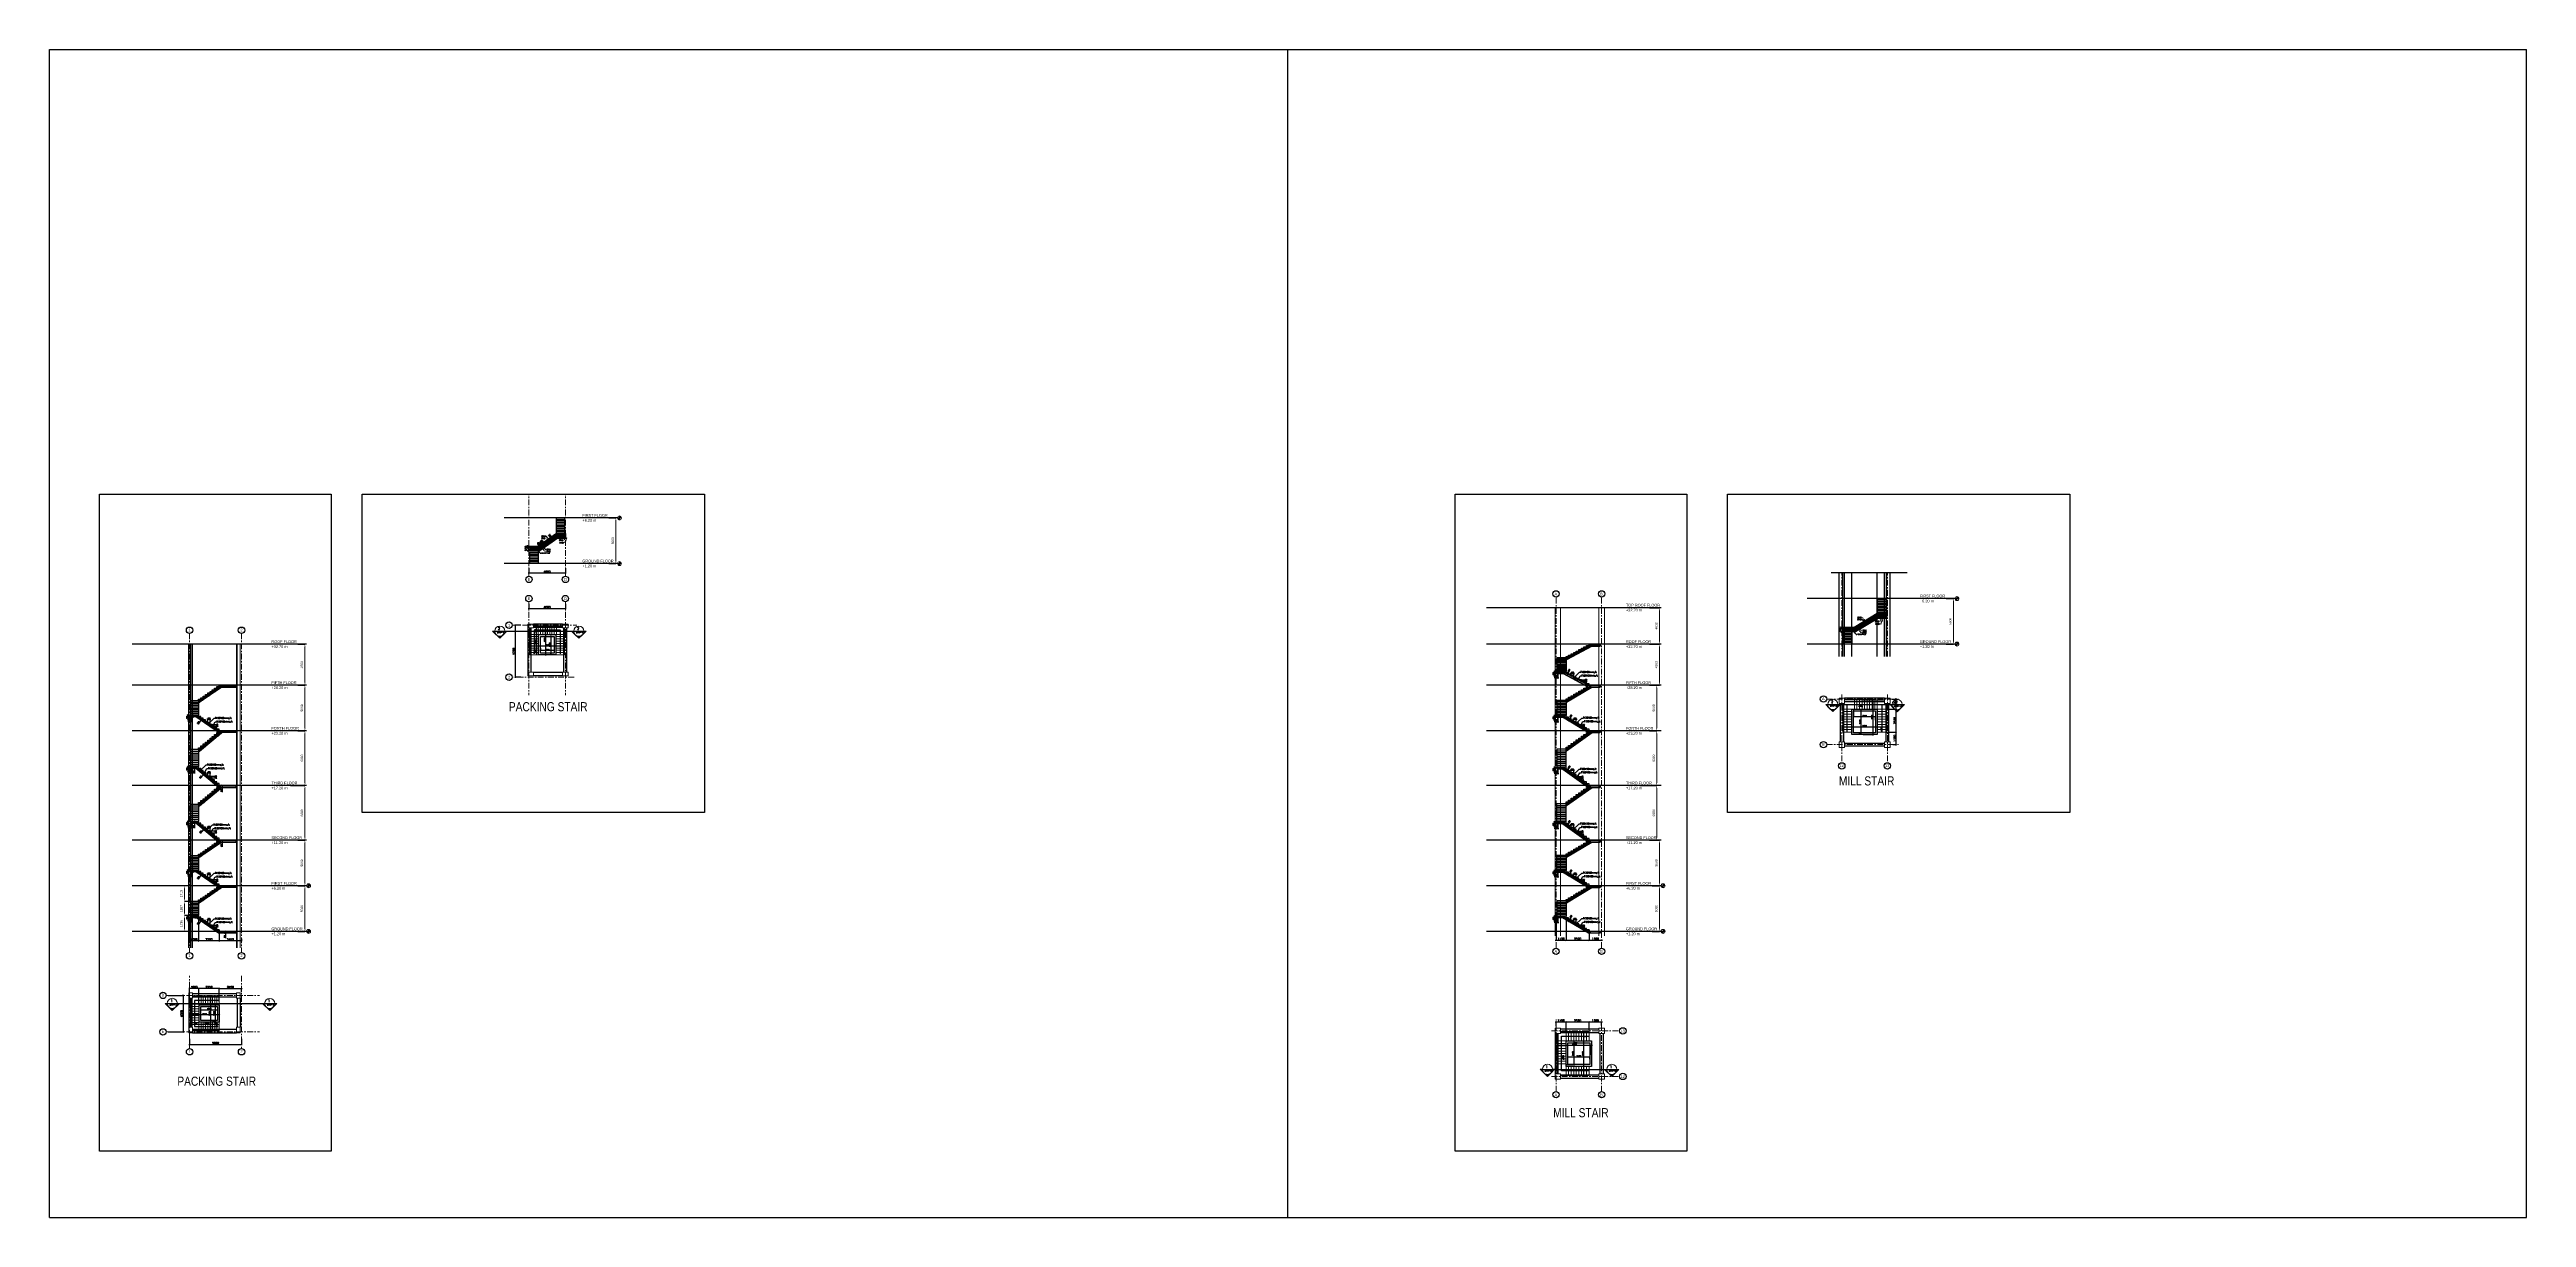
# Model space of a CAD drawing. Header units: millimetres. Extents: x 302989 to 1813244, y -656858 to -28185.
# Drawn here: x 1541572 to 1813244, y -656858 to -528768 of the extents above; entities outside this region: 1.
import ezdxf
from ezdxf import colors
from ezdxf.entities.mleader import LeaderData, LeaderLine
from ezdxf.math import Vec2, Vec3

# ---------------------------------------------------------------- set-up
doc = ezdxf.new("R2010")
doc.units = ezdxf.units.MM
doc.header["$MEASUREMENT"] = 0
doc.header["$PDMODE"] = 34
for name, pattern in [('Dashed', [0.24384, 0.12192, -0.12192]), ('Grid Line', [22.225, 12.7, -3.175, 3.175, -3.175]), ('Overhead', [3.96875, 2.38125, -1.5875])]:
    doc.linetypes.add(name, pattern=pattern)
for name, color, linetype, lineweight in [('A-FLOR-LEVL', 51, 'Continuous', 9), ('BEAMS', 3, 'Dashed', 30), ('DIM', 174, 'Continuous', 0), ('G-ANNO-SYMB', 111, 'Continuous', 9), ('LOAD AREA', 6, 'Continuous', 30), ('S-COLS', 5, 'Continuous', 9), ('S-GRID', 1, 'Continuous', 9), ('S-STRS-MBND', 31, 'Overhead', 9)]:
    doc.layers.add(name, color=color, linetype=linetype, lineweight=lineweight)
for name, color, linetype in [('BAR-NAME', 3, 'Continuous'), ('C.S LAYER Y', 131, 'Continuous'), ('COLS', 5, 'Continuous'), ('CUTTED-BAR', 2, 'Continuous'), ('internal dim', 7, 'Continuous'), ('LEADER', 4, 'Continuous'), ('limits', 7, 'Continuous')]:
    doc.layers.add(name, color=color, linetype=linetype)
doc.styles.add('ARIAL', font='arial.ttf', dxfattribs={"height": 2.2})
doc.styles.add('DIM', font='ROMANS.SHX', dxfattribs={"width": 0.8})
doc.styles.add('ITALICT', font='italict', dxfattribs={"height": 0.4})
doc.styles.get("Standard").update_dxf_attribs({"font": 'arial.ttf'})
doc.dimstyles.new('D250-1-100-BF', dxfattribs={"dimscale": 1000, "dimtxt": 0.25, "dimasz": 0.1, "dimexe": 0.1, "dimexo": 0.1, "dimgap": 0.02, "dimtad": 1, "dimdec": 0, "dimzin": 13, "dimdsep": 46, "dimtxsty": 'DIM', "dimblk1": 'OBLIQUE', "dimblk2": 'OBLIQUE', "dimsah": 1, "dimcen": 0, "dimdle": 0.08, "dimclrd": 8, "dimclre": 9, "dimclrt": 4, "dimadec": 0, "dimazin": 0, "dimtp": 1, "dimtm": 1, "dimtfac": 1000, "dimtdec": 0, "dimtix": 1, "dimtmove": 0, "dimatfit": 3, "dimldrblk": 'OBLIQUE', "dimfxl": 1, "dimtolj": 1, "dimtzin": 13, "dimarcsym": 0})
doc.dimstyles.new('ISO-25', dxfattribs={"dimtxt": 550, "dimasz": 600, "dimexe": 1.25, "dimexo": 0.625, "dimtad": 1, "dimdec": 0, "dimdsep": 46, "dimtxsty": 'Standard', "dimcen": 2.5, "dimadec": 0, "dimazin": 0, "dimtfac": 1, "dimtdec": 0, "dimtmove": 0, "dimatfit": 3, "dimfxl": 1, "dimarcsym": 0})
doc.dimstyles.new('ROMAN$0', dxfattribs={"dimtxt": 0.1, "dimasz": 0.075, "dimexe": 0.03, "dimexo": 0, "dimgap": 0.05, "dimtad": 1, "dimtoh": 1, "dimdec": 0, "dimlfac": 1000, "dimzin": 5, "dimdsep": 46, "dimtxsty": 'DIM', "dimcen": 0, "dimclrd": 8, "dimclre": 8, "dimclrt": 2, "dimadec": 0, "dimazin": 0, "dimtfac": 0.72, "dimtdec": 0, "dimtix": 1, "dimtmove": 2, "dimatfit": 3, "dimfxl": 1, "dimtolj": 1, "dimtzin": 5, "dimlwd": 5, "dimlwe": 5, "dimarcsym": 1})
pattern_1 = [(45, (188342.41, 0), (-26.5165043, 26.5165043), [])]

# ---------------------------------------------------------------- blocks, each defined once
blk = doc.blocks.new('_OBLIQUE')
at = {"color": 0, "linetype": 'ByBlock'}
blk.add_line((-0.5, -0.5), (0.5, 0.5), dxfattribs=at)
blk = doc.blocks.new('*D1580')
at = {"layer": 'Defpoints', "color": 0, "lineweight": -2, "ltscale": 2000, "transparency": 16777216}
for p in [(1710708, -637968), (1706908, -639030), (1710708, -639030)]:
    blk.add_point(p, dxfattribs=at)
at = {"layer": 'DIM', "color": 8, "lineweight": -2, "ltscale": 2000, "transparency": 16777216}
blk.add_line((1706828, -637968), (1710788, -637968), dxfattribs=at)
at = {"layer": 'DIM', "color": 9, "lineweight": -2, "ltscale": 2000, "transparency": 16777216}
for p, q in [((1706908, -639030), (1706908, -637968)), ((1710708, -639030), (1710708, -637968))]:
    blk.add_line(p, q, dxfattribs=at)
at = {"layer": 'DIM', "color": 8, "lineweight": -2, "ltscale": 2000, "transparency": 16777216, "xscale": 100, "yscale": 100, "zscale": 100, "rotation": 180}
blk.add_blockref('_OBLIQUE', (1706908, -637968), dxfattribs=at)
at = {"layer": 'DIM', "color": 8, "lineweight": -2, "ltscale": 2000, "transparency": 16777216, "xscale": 100, "yscale": 100, "zscale": 100}
blk.add_blockref('_OBLIQUE', (1710708, -637968), dxfattribs=at)
at = {"layer": 'DIM', "color": 4, "lineweight": -2, "ltscale": 2000, "transparency": 16777216, "insert": (1708808, -637868), "char_height": 160, "attachment_point": 5, "style": 'DIM'}
blk.add_mtext('\\A1;3800', dxfattribs=at)
blk = doc.blocks.new('*D1581')
at = {"layer": 'Defpoints', "color": 0, "lineweight": -2, "ltscale": 2000, "transparency": 16777216}
for p in [(1709205, -636493), (1709868, -636493), (1709205, -641293)]:
    blk.add_point(p, dxfattribs=at)
at = {"layer": 'DIM', "color": 9, "lineweight": -2, "ltscale": 2000, "transparency": 16777216}
for p, q in [((1709205, -636493), (1709868, -636493)), ((1709205, -641293), (1709868, -641293))]:
    blk.add_line(p, q, dxfattribs=at)
at = {"layer": 'DIM', "color": 8, "lineweight": -2, "ltscale": 2000, "transparency": 16777216}
blk.add_line((1709868, -641373), (1709868, -636413), dxfattribs=at)
at = {"layer": 'DIM', "color": 8, "lineweight": -2, "ltscale": 2000, "transparency": 16777216, "xscale": 100, "yscale": 100, "zscale": 100}
for p, rotation in [((1709868, -636493), 90), ((1709868, -641293), 270)]:
    blk.add_blockref('_OBLIQUE', p, dxfattribs=dict(at, rotation=rotation))
at = {"layer": 'DIM', "color": 4, "lineweight": -2, "ltscale": 2000, "transparency": 16777216, "insert": (1709768, -638893), "char_height": 160, "attachment_point": 5, "rotation": 90, "style": 'DIM'}
blk.add_mtext('\\A1;4800', dxfattribs=at)
blk = doc.blocks.new('*D1582')
at = {"layer": 'Defpoints', "color": 0, "lineweight": -2, "ltscale": 2000, "transparency": 16777216}
for p in [(1709141, -637693), (1707908, -640093), (1708771, -640093)]:
    blk.add_point(p, dxfattribs=at)
at = {"layer": 'DIM', "color": 8, "lineweight": -2, "ltscale": 2000, "transparency": 16777216}
blk.add_line((1708771, -637613), (1708771, -640173), dxfattribs=at)
at = {"layer": 'DIM', "color": 9, "lineweight": -2, "ltscale": 2000, "transparency": 16777216}
for p, q in [((1709141, -637693), (1708771, -637693)), ((1707908, -640093), (1708771, -640093))]:
    blk.add_line(p, q, dxfattribs=at)
at = {"layer": 'DIM', "color": 8, "lineweight": -2, "ltscale": 2000, "transparency": 16777216, "xscale": 100, "yscale": 100, "zscale": 100}
for p, rotation in [((1708771, -637693), 90), ((1708771, -640093), 270)]:
    blk.add_blockref('_OBLIQUE', p, dxfattribs=dict(at, rotation=rotation))
at = {"layer": 'DIM', "color": 4, "lineweight": -2, "ltscale": 2000, "transparency": 16777216, "insert": (1708671, -638893), "char_height": 160, "attachment_point": 5, "rotation": 90, "style": 'DIM'}
blk.add_mtext('\\A1;2400', dxfattribs=at)
blk = doc.blocks.new('*D1591')
at = {"layer": 'Defpoints', "color": 0, "lineweight": -2, "ltscale": 2000, "transparency": 16777216}
for p in [(1708108, -639281), (1708108, -639505), (1710508, -639505)]:
    blk.add_point(p, dxfattribs=at)
at = {"layer": 'DIM', "color": 8, "lineweight": -2, "ltscale": 2000, "transparency": 16777216}
blk.add_line((1710588, -639281), (1708028, -639281), dxfattribs=at)
at = {"layer": 'DIM', "color": 9, "lineweight": -2, "ltscale": 2000, "transparency": 16777216}
for p, q in [((1708108, -639505), (1708108, -639281)), ((1710508, -639505), (1710508, -639281))]:
    blk.add_line(p, q, dxfattribs=at)
at = {"layer": 'DIM', "color": 8, "lineweight": -2, "ltscale": 2000, "transparency": 16777216, "xscale": 100, "yscale": 100, "zscale": 100, "rotation": 180}
blk.add_blockref('_OBLIQUE', (1708108, -639281), dxfattribs=at)
at = {"layer": 'DIM', "color": 8, "lineweight": -2, "ltscale": 2000, "transparency": 16777216, "xscale": 100, "yscale": 100, "zscale": 100}
blk.add_blockref('_OBLIQUE', (1710508, -639281), dxfattribs=at)
at = {"layer": 'DIM', "color": 4, "lineweight": -2, "ltscale": 2000, "transparency": 16777216, "insert": (1709308, -639181), "char_height": 160, "attachment_point": 5, "style": 'DIM'}
blk.add_mtext('\\A1;2400', dxfattribs=at)
blk = doc.blocks.new('Section - M_Section Head - Filled-853-FOUNDATION')
at = {"layer": 'G-ANNO-SYMB'}
h = blk.add_hatch(color=256, dxfattribs=at)
edge = h.paths.add_edge_path(flags=0)
edge.add_line((-14.5, 0), (-10.2, 4.2))
edge.add_arc((-6, 0), 6, 135, 180)
edge.add_line((-12, 0), (-14.5, 0))
h = blk.add_hatch(color=256, dxfattribs=at)
edge = h.paths.add_edge_path(flags=0)
edge.add_line((-6, 8.5), (-6, 6))
edge.add_arc((-6, 0), 6, 90, 135)
edge.add_line((-10.2, 4.2), (-6, 8.5))
h = blk.add_hatch(color=256, dxfattribs=at)
edge = h.paths.add_edge_path(flags=0)
edge.add_line((-6, 8.5), (-1.8, 4.2))
edge.add_arc((-6, 0), 6, 45, 90)
edge.add_line((-6, 6), (-6, 8.5))
h = blk.add_hatch(color=256, dxfattribs=at)
edge = h.paths.add_edge_path(flags=0)
edge.add_line((2.5, 0), (0, 0))
edge.add_arc((-6, 0), 6, 360, 405)
edge.add_line((-1.8, 4.2), (2.5, 0))
for p, q in [((-6, 8.5), (-14.5, 0)), ((-10.2, 4.2), (-14.5, 0)), ((-14.5, 0), (-12, 0)), ((-6, 8.5), (-10.2, 4.2)), ((-6, 8.5), (2.5, 0)), ((-6, 6), (-6, 8.5)), ((-6, 8.5), (-6, 6)), ((-1.8, 4.2), (-6, 8.5)), ((2.5, 0), (-1.8, 4.2)), ((0, 0), (2.5, 0)), ((-12, 0), (-14.5, 0)), ((0, 0), (2.5, 0))]:
    blk.add_line(p, q, dxfattribs=at)
for start, end in [(360, 180), (135, 180), (180, 360), (90, 135), (45, 90), (360, 45)]:
    blk.add_arc((-6, 0), 6, start, end, dxfattribs=at)
blk = doc.blocks.new('*D1795')
at = {"color": 0, "linetype": 'Continuous', "lineweight": -2, "transparency": 16777216}
for p, q in [((1717358, -620485), (1718145, -620485)), ((1717358, -625485), (1718145, -625485))]:
    blk.add_line(p, q, dxfattribs=at)
at = {"color": 0, "linetype": 'Continuous', "lineweight": 15, "transparency": 16777216}
blk.add_line((1718143, -625185), (1718143, -620785), dxfattribs=at)
at = {"color": 0, "linetype": 'Continuous', "lineweight": -2, "transparency": 16777216}
for points in [[(1718093, -620785), (1718193, -620785), (1718143, -620485)], [(1718093, -625185), (1718193, -625185), (1718143, -625485)]]:
    blk.add_solid(points, dxfattribs=at)
at = {"layer": 'Defpoints', "color": 0, "linetype": 'Continuous', "lineweight": -2, "transparency": 16777216}
for p in [(1717358, -620485), (1718143, -620485), (1717358, -625485)]:
    blk.add_point(p, dxfattribs=at)
at = {"color": 0, "linetype": 'Continuous', "transparency": 16777216, "insert": (1717816, -622985), "char_height": 250, "attachment_point": 5, "rotation": 90}
blk.add_mtext('5000', dxfattribs=at)
blk = doc.blocks.new('*D1796')
at = {"color": 0, "linetype": 'Continuous', "lineweight": -2, "transparency": 16777216}
for p, q in [((1717068, -615485), (1718145, -615485)), ((1717358, -620485), (1718145, -620485))]:
    blk.add_line(p, q, dxfattribs=at)
at = {"color": 0, "linetype": 'Continuous', "lineweight": 15, "transparency": 16777216}
blk.add_line((1718143, -620185), (1718143, -615785), dxfattribs=at)
at = {"color": 0, "linetype": 'Continuous', "lineweight": -2, "transparency": 16777216}
for points in [[(1718093, -615785), (1718193, -615785), (1718143, -615485)], [(1718093, -620185), (1718193, -620185), (1718143, -620485)]]:
    blk.add_solid(points, dxfattribs=at)
at = {"layer": 'Defpoints', "color": 0, "linetype": 'Continuous', "lineweight": -2, "transparency": 16777216}
for p in [(1717068, -615485), (1718143, -615485), (1717358, -620485)]:
    blk.add_point(p, dxfattribs=at)
at = {"color": 0, "linetype": 'Continuous', "transparency": 16777216, "insert": (1717816, -617985), "char_height": 250, "attachment_point": 5, "rotation": 90}
blk.add_mtext('5000', dxfattribs=at)
blk = doc.blocks.new('*D1797')
at = {"color": 0, "linetype": 'Continuous', "lineweight": -2, "transparency": 16777216}
for p, q in [((1716010, -609485), (1717855, -609485)), ((1717068, -615485), (1717855, -615485))]:
    blk.add_line(p, q, dxfattribs=at)
at = {"color": 0, "linetype": 'Continuous', "lineweight": 15, "transparency": 16777216}
blk.add_line((1717853, -615185), (1717853, -609785), dxfattribs=at)
at = {"color": 0, "linetype": 'Continuous', "lineweight": -2, "transparency": 16777216}
for points in [[(1717803, -609785), (1717903, -609785), (1717853, -609485)], [(1717803, -615185), (1717903, -615185), (1717853, -615485)]]:
    blk.add_solid(points, dxfattribs=at)
at = {"layer": 'Defpoints', "color": 0, "linetype": 'Continuous', "lineweight": -2, "transparency": 16777216}
for p in [(1716009, -609485), (1717853, -609485), (1717068, -615485)]:
    blk.add_point(p, dxfattribs=at)
at = {"color": 0, "linetype": 'Continuous', "transparency": 16777216, "insert": (1717526, -612485), "char_height": 250, "attachment_point": 5, "rotation": 90}
blk.add_mtext('6000', dxfattribs=at)
blk = doc.blocks.new('*D1798')
at = {"color": 0, "linetype": 'Continuous', "lineweight": -2, "transparency": 16777216}
for p, q in [((1717068, -603485), (1717855, -603485)), ((1716010, -609485), (1717855, -609485))]:
    blk.add_line(p, q, dxfattribs=at)
at = {"color": 0, "linetype": 'Continuous', "lineweight": 15, "transparency": 16777216}
blk.add_line((1717853, -609185), (1717853, -603785), dxfattribs=at)
at = {"color": 0, "linetype": 'Continuous', "lineweight": -2, "transparency": 16777216}
for points in [[(1717803, -603785), (1717903, -603785), (1717853, -603485)], [(1717803, -609185), (1717903, -609185), (1717853, -609485)]]:
    blk.add_solid(points, dxfattribs=at)
at = {"layer": 'Defpoints', "color": 0, "linetype": 'Continuous', "lineweight": -2, "transparency": 16777216}
for p in [(1717068, -603485), (1717853, -603485), (1716009, -609485)]:
    blk.add_point(p, dxfattribs=at)
at = {"color": 0, "linetype": 'Continuous', "transparency": 16777216, "insert": (1717526, -606485), "char_height": 250, "attachment_point": 5, "rotation": 90}
blk.add_mtext('6000', dxfattribs=at)
blk = doc.blocks.new('*D1799')
at = {"color": 0, "linetype": 'Continuous', "lineweight": -2, "transparency": 16777216}
for p, q in [((1717068, -598485), (1717855, -598485)), ((1717068, -603485), (1717855, -603485))]:
    blk.add_line(p, q, dxfattribs=at)
at = {"color": 0, "linetype": 'Continuous', "lineweight": 15, "transparency": 16777216}
blk.add_line((1717853, -603185), (1717853, -598785), dxfattribs=at)
at = {"color": 0, "linetype": 'Continuous', "lineweight": -2, "transparency": 16777216}
for points in [[(1717803, -598785), (1717903, -598785), (1717853, -598485)], [(1717803, -603185), (1717903, -603185), (1717853, -603485)]]:
    blk.add_solid(points, dxfattribs=at)
at = {"layer": 'Defpoints', "color": 0, "linetype": 'Continuous', "lineweight": -2, "transparency": 16777216}
for p in [(1717068, -598485), (1717853, -598485), (1717068, -603485)]:
    blk.add_point(p, dxfattribs=at)
at = {"color": 0, "linetype": 'Continuous', "transparency": 16777216, "insert": (1717526, -600985), "char_height": 250, "attachment_point": 5, "rotation": 90}
blk.add_mtext('5000', dxfattribs=at)
blk = doc.blocks.new('*D1800')
at = {"color": 0, "linetype": 'Continuous', "lineweight": -2, "transparency": 16777216}
for p, q in [((1717068, -593985), (1718145, -593985)), ((1717068, -598485), (1718145, -598485))]:
    blk.add_line(p, q, dxfattribs=at)
at = {"color": 0, "linetype": 'Continuous', "lineweight": 15, "transparency": 16777216}
blk.add_line((1718143, -598185), (1718143, -594285), dxfattribs=at)
at = {"color": 0, "linetype": 'Continuous', "lineweight": -2, "transparency": 16777216}
for points in [[(1718093, -594285), (1718193, -594285), (1718143, -593985)], [(1718093, -598185), (1718193, -598185), (1718143, -598485)]]:
    blk.add_solid(points, dxfattribs=at)
at = {"layer": 'Defpoints', "color": 0, "linetype": 'Continuous', "lineweight": -2, "transparency": 16777216}
for p in [(1717068, -593985), (1718143, -593985), (1717068, -598485)]:
    blk.add_point(p, dxfattribs=at)
at = {"color": 0, "linetype": 'Continuous', "transparency": 16777216, "insert": (1717816, -596235), "char_height": 250, "attachment_point": 5, "rotation": 90}
blk.add_mtext('4500', dxfattribs=at)
blk = doc.blocks.new('Level - Family2-1275136-Section-A02')
at = {"layer": 'A-FLOR-LEVL'}
h = blk.add_hatch(color=256, dxfattribs=at)
edge = h.paths.add_edge_path(flags=0)
edge.add_line((35846, 900), (35846, 300))
edge.add_arc((35846, 900), 600, 180, 270, ccw=False)
edge.add_line((35246, 900), (35846, 900))
h = blk.add_hatch(color=256, dxfattribs=at)
edge = h.paths.add_edge_path(flags=0)
edge.add_line((35846, 900), (35846, 1500))
edge.add_arc((35846, 900), 600, 0, 90, ccw=False)
edge.add_line((36446, 900), (35846, 900))
for p, q in [((36446, 900), (35246, 900)), ((35846, 900), (35246, 900)), ((35846, 300), (35846, 1500)), ((35846, 1500), (35846, 900)), ((35846, 300), (35846, 900)), ((35846, 900), (36446, 900))]:
    blk.add_line(p, q, dxfattribs=at)
blk.add_circle((35846, 900), 600, dxfattribs=at)
for start, end in [(180, 270), (360, 90)]:
    blk.add_arc((35846, 900), 600, start, end, dxfattribs=at)
blk = doc.blocks.new('*D1801')
at = {"layer": 'Defpoints', "color": 0, "lineweight": -2, "ltscale": 2000, "transparency": 16777216}
for p in [(1707544, -639173), (1707544, -639453), (1707630, -639453)]:
    blk.add_point(p, dxfattribs=at)
at = {"layer": 'DIM', "color": 9, "lineweight": -2, "ltscale": 2000, "transparency": 16777216}
for p, q in [((1707544, -639173), (1707630, -639173)), ((1707544, -639453), (1707630, -639453))]:
    blk.add_line(p, q, dxfattribs=at)
at = {"layer": 'DIM', "color": 8, "lineweight": -2, "ltscale": 2000, "transparency": 16777216}
for p, q in [((1707630, -639173), (1707630, -639073)), ((1707630, -639173), (1707630, -639453)), ((1707630, -639453), (1707630, -639553))]:
    blk.add_line(p, q, dxfattribs=at)
at = {"layer": 'DIM', "color": 8, "lineweight": -2, "ltscale": 2000, "transparency": 16777216, "xscale": 100, "yscale": 100, "zscale": 100}
for p, rotation in [((1707630, -639173), 270), ((1707630, -639453), 90)]:
    blk.add_blockref('_OBLIQUE', p, dxfattribs=dict(at, rotation=rotation))
at = {"layer": 'DIM', "color": 4, "lineweight": -2, "ltscale": 2000, "transparency": 16777216, "insert": (1707530, -639313), "char_height": 160, "attachment_point": 5, "rotation": 90, "style": 'DIM'}
blk.add_mtext('\\A1;280', dxfattribs=at)
blk = doc.blocks.new('*U1802')
at = {"layer": 'CUTTED-BAR', "const_width": 10}
blk.add_lwpolyline([(3, -4, -1), (-3, 4, -1)], format="xyb", close=True, dxfattribs=at)
blk = doc.blocks.new('*U1803')
at = {"layer": 'A-FLOR-LEVL', "color": 0, "linetype": 'ByBlock', "lineweight": -2, "transparency": 16777216}
for p in [(0, 0), (150, 0), (300, 0), (450, 0), (600, 0)]:
    blk.add_blockref('*U1802', p, dxfattribs=at)
blk = doc.blocks.new('*U1804')
at = {"layer": 'CUTTED-BAR', "const_width": 10}
blk.add_lwpolyline([(3, -4, -1), (-3, 4, -1)], format="xyb", close=True, dxfattribs=at)
blk = doc.blocks.new('*U1805')
at = {"layer": 'A-FLOR-LEVL', "color": 0, "linetype": 'ByBlock', "lineweight": -2, "transparency": 16777216}
for p in [(0, 0), (150, 0), (300, 0), (450, 0), (600, 0)]:
    blk.add_blockref('*U1804', p, dxfattribs=at)
blk = doc.blocks.new('*U1806')
at = {"layer": 'CUTTED-BAR', "const_width": 10}
blk.add_lwpolyline([(337, 12, -1), (328, 17, -1)], format="xyb", close=True, dxfattribs=at)
blk = doc.blocks.new('*U1807')
at = {"layer": 'A-FLOR-LEVL', "color": 0, "linetype": 'ByBlock', "lineweight": -2, "transparency": 16777216, "rotation": 329.18694217227}
for p in [(1707328, -623840), (1707457, -623917), (1707586, -623993), (1707715, -624070), (1707844, -624147), (1707973, -624224), (1708101, -624301), (1708230, -624378), (1708359, -624454), (1708488, -624531), (1708617, -624608), (1708745, -624685), (1708874, -624762), (1709003, -624839), (1709132, -624915), (1709261, -624992), (1709390, -625069), (1709518, -625146), (1709647, -625223), (1709776, -625300), (1709905, -625376), (1710034, -625453)]:
    blk.add_blockref('*U1806', p, dxfattribs=at)
blk = doc.blocks.new('*U1808')
at = {"layer": 'CUTTED-BAR', "const_width": 10}
blk.add_lwpolyline([(13, -16, -1), (4, -12, -1)], format="xyb", close=True, dxfattribs=at)
blk = doc.blocks.new('*U1809')
at = {"layer": 'A-FLOR-LEVL', "color": 0, "linetype": 'ByBlock', "lineweight": -2, "transparency": 16777216, "rotation": 329.18694217227}
for p in [(1707621, -623840), (1707750, -623917), (1707879, -623993), (1708008, -624070), (1708137, -624147), (1708265, -624224), (1708394, -624301), (1708523, -624378), (1708652, -624454), (1708781, -624531), (1708910, -624608), (1709038, -624685), (1709167, -624762), (1709296, -624839), (1709425, -624915), (1709554, -624992), (1709682, -625069), (1709811, -625146), (1709940, -625223), (1710069, -625300), (1710198, -625376), (1710327, -625453)]:
    blk.add_blockref('*U1808', p, dxfattribs=at)
blk = doc.blocks.new('*U1810')
at = {"layer": 'CUTTED-BAR', "const_width": 10}
blk.add_lwpolyline([(-3, 20, -1), (3, 12, -1)], format="xyb", close=True, dxfattribs=at)
blk = doc.blocks.new('*U1811')
at = {"layer": 'A-FLOR-LEVL', "color": 0, "linetype": 'ByBlock', "lineweight": -2, "transparency": 16777216, "rotation": 180}
for p in [(1710542, -625510), (1710692, -625510), (1710842, -625510), (1710992, -625510), (1711142, -625510), (1711292, -625510), (1711442, -625510), (1711592, -625510)]:
    blk.add_blockref('*U1810', p, dxfattribs=at)
blk = doc.blocks.new('*U1812')
at = {"layer": 'CUTTED-BAR', "const_width": 10}
blk.add_lwpolyline([(-3, -12, -1), (3, -20, -1)], format="xyb", close=True, dxfattribs=at)
blk = doc.blocks.new('*U1813')
at = {"layer": 'A-FLOR-LEVL', "color": 0, "linetype": 'ByBlock', "lineweight": -2, "transparency": 16777216, "rotation": 180}
for p in [(1710392, -625660), (1710542, -625660), (1710692, -625660), (1710842, -625660), (1710992, -625660), (1711142, -625660), (1711292, -625660), (1711442, -625660), (1711592, -625660)]:
    blk.add_blockref('*U1812', p, dxfattribs=at)
blk = doc.blocks.new('*D1814')
at = {"layer": 'CUTTED-BAR', "color": 9, "lineweight": -2, "ltscale": 2000, "transparency": 16777216}
for p, q in [((1709588, -624817), (1709906, -624817)), ((1709588, -624984), (1709906, -624984))]:
    blk.add_line(p, q, dxfattribs=at)
at = {"layer": 'CUTTED-BAR', "color": 8, "lineweight": -2, "ltscale": 2000, "transparency": 16777216}
for p, q in [((1709906, -624817), (1709906, -624717)), ((1709906, -624817), (1709906, -624984)), ((1709906, -624984), (1709906, -625084))]:
    blk.add_line(p, q, dxfattribs=at)
at = {"layer": 'Defpoints', "color": 0, "lineweight": -2, "ltscale": 2000, "transparency": 16777216}
for p in [(1709588, -624817), (1709588, -624984), (1709906, -624984)]:
    blk.add_point(p, dxfattribs=at)
at = {"layer": 'CUTTED-BAR', "color": 8, "lineweight": -2, "ltscale": 2000, "transparency": 16777216, "xscale": 100, "yscale": 100, "zscale": 100}
for p, rotation in [((1709906, -624817), 270), ((1709906, -624984), 90)]:
    blk.add_blockref('_OBLIQUE', p, dxfattribs=dict(at, rotation=rotation))
at = {"layer": 'CUTTED-BAR', "color": 4, "lineweight": -2, "ltscale": 2000, "transparency": 16777216, "insert": (1709821, -624900), "char_height": 130, "attachment_point": 5, "rotation": 90, "style": 'DIM'}
blk.add_mtext('\\A1;167', dxfattribs=at)
blk = doc.blocks.new('*D1815')
at = {"layer": 'CUTTED-BAR', "color": 8, "lineweight": -2, "ltscale": 2000, "transparency": 16777216}
for p, q in [((1708748, -624195), (1708648, -624195)), ((1708748, -624195), (1709028, -624195)), ((1709028, -624195), (1709128, -624195))]:
    blk.add_line(p, q, dxfattribs=at)
at = {"layer": 'CUTTED-BAR', "color": 9, "lineweight": -2, "ltscale": 2000, "transparency": 16777216}
for p, q in [((1708748, -624483), (1708748, -624195)), ((1709028, -624483), (1709028, -624195))]:
    blk.add_line(p, q, dxfattribs=at)
at = {"layer": 'Defpoints', "color": 0, "lineweight": -2, "ltscale": 2000, "transparency": 16777216}
for p in [(1708748, -624483), (1709028, -624195), (1709028, -624483)]:
    blk.add_point(p, dxfattribs=at)
at = {"layer": 'CUTTED-BAR', "color": 8, "lineweight": -2, "ltscale": 2000, "transparency": 16777216, "xscale": 100, "yscale": 100, "zscale": 100}
blk.add_blockref('_OBLIQUE', (1708748, -624195), dxfattribs=at)
at = {"layer": 'CUTTED-BAR', "color": 8, "lineweight": -2, "ltscale": 2000, "transparency": 16777216, "xscale": 100, "yscale": 100, "zscale": 100, "rotation": 180}
blk.add_blockref('_OBLIQUE', (1709028, -624195), dxfattribs=at)
at = {"layer": 'CUTTED-BAR', "color": 4, "lineweight": -2, "ltscale": 2000, "transparency": 16777216, "insert": (1708888, -624110), "char_height": 130, "attachment_point": 5, "style": 'DIM'}
blk.add_mtext('\\A1;280', dxfattribs=at)
blk = doc.blocks.new('_Origin')
at = {"color": 0, "linetype": 'ByBlock', "lineweight": -2}
blk.add_line((0, 0), (-1, 0), dxfattribs=at)
blk.add_circle((0, 0), 0.5, dxfattribs=at)
blk = doc.blocks.new('*D1816')
at = {"layer": 'CUTTED-BAR', "color": 9, "lineweight": -2, "ltscale": 2000, "transparency": 16777216}
for p, q in [((1708086, -624321), (1708198, -624387)), ((1708188, -624149), (1708300, -624216))]:
    blk.add_line(p, q, dxfattribs=at)
at = {"layer": 'CUTTED-BAR', "color": 8, "lineweight": -2, "ltscale": 2000, "transparency": 16777216}
for p, q in [((1708198, -624387), (1708341, -624147)), ((1708300, -624216), (1708572, -623760))]:
    blk.add_line(p, q, dxfattribs=at)
at = {"layer": 'Defpoints', "color": 0, "lineweight": -2, "ltscale": 2000, "transparency": 16777216}
for p in [(1708086, -624321), (1708188, -624149), (1708198, -624387)]:
    blk.add_point(p, dxfattribs=at)
at = {"layer": 'CUTTED-BAR', "color": 8, "lineweight": -2, "ltscale": 2000, "transparency": 16777216, "xscale": 100, "yscale": 100, "zscale": 100}
for p, rotation in [((1708198, -624387), 239.1869421722764), ((1708300, -624216), 59.18694217227632)]:
    blk.add_blockref('_OBLIQUE', p, dxfattribs=dict(at, rotation=rotation))
at = {"layer": 'CUTTED-BAR', "color": 4, "lineweight": -2, "ltscale": 2000, "transparency": 16777216, "insert": (1708420, -623848), "char_height": 130, "attachment_point": 5, "rotation": 59.18694, "style": 'DIM'}
blk.add_mtext('\\A1;200', dxfattribs=at)
blk = doc.blocks.new('*U1817')
at = {"layer": 'CUTTED-BAR', "const_width": 10}
blk.add_lwpolyline([(3, -4, -1), (-3, 4, -1)], format="xyb", close=True, dxfattribs=at)
blk = doc.blocks.new('*U1818')
at = {"layer": 'A-FLOR-LEVL', "color": 0, "linetype": 'ByBlock', "lineweight": -2, "transparency": 16777216}
for p in [(0, 0), (150, 0), (300, 0), (450, 0), (600, 0)]:
    blk.add_blockref('*U1817', p, dxfattribs=at)
blk = doc.blocks.new('*U1819')
at = {"layer": 'CUTTED-BAR', "const_width": 10}
blk.add_lwpolyline([(3, -4, -1), (-3, 4, -1)], format="xyb", close=True, dxfattribs=at)
blk = doc.blocks.new('*U1820')
at = {"layer": 'A-FLOR-LEVL', "color": 0, "linetype": 'ByBlock', "lineweight": -2, "transparency": 16777216}
for p in [(0, 0), (150, 0), (300, 0), (450, 0), (600, 0)]:
    blk.add_blockref('*U1819', p, dxfattribs=at)
blk = doc.blocks.new('*U1824')
at = {"layer": 'CUTTED-BAR', "const_width": 10}
blk.add_lwpolyline([(337, 12, -1), (328, 17, -1)], format="xyb", close=True, dxfattribs=at)
blk = doc.blocks.new('*U1825')
at = {"layer": 'A-FLOR-LEVL', "color": 0, "linetype": 'ByBlock', "lineweight": -2, "transparency": 16777216, "rotation": 329.18694217227}
for p in [(1707328, -618840), (1707457, -618917), (1707586, -618993), (1707715, -619070), (1707844, -619147), (1707973, -619224), (1708101, -619301), (1708230, -619378), (1708359, -619454), (1708488, -619531), (1708617, -619608), (1708745, -619685), (1708874, -619762), (1709003, -619839), (1709132, -619915), (1709261, -619992), (1709390, -620069), (1709518, -620146), (1709647, -620223), (1709776, -620300), (1709905, -620376), (1710034, -620453)]:
    blk.add_blockref('*U1824', p, dxfattribs=at)
blk = doc.blocks.new('*U1826')
at = {"layer": 'CUTTED-BAR', "const_width": 10}
blk.add_lwpolyline([(13, -16, -1), (4, -12, -1)], format="xyb", close=True, dxfattribs=at)
blk = doc.blocks.new('*U1827')
at = {"layer": 'A-FLOR-LEVL', "color": 0, "linetype": 'ByBlock', "lineweight": -2, "transparency": 16777216, "rotation": 329.18694217227}
for p in [(1707621, -618840), (1707750, -618917), (1707879, -618993), (1708008, -619070), (1708137, -619147), (1708265, -619224), (1708394, -619301), (1708523, -619378), (1708652, -619454), (1708781, -619531), (1708910, -619608), (1709038, -619685), (1709167, -619762), (1709296, -619839), (1709425, -619915), (1709554, -619992), (1709682, -620069), (1709811, -620146), (1709940, -620223), (1710069, -620300), (1710198, -620376), (1710327, -620453)]:
    blk.add_blockref('*U1826', p, dxfattribs=at)
blk = doc.blocks.new('*U1828')
at = {"layer": 'CUTTED-BAR', "const_width": 10}
blk.add_lwpolyline([(-3, 20, -1), (3, 12, -1)], format="xyb", close=True, dxfattribs=at)
blk = doc.blocks.new('*U1821')
at = {"layer": 'A-FLOR-LEVL', "color": 0, "linetype": 'ByBlock', "lineweight": -2, "transparency": 16777216, "rotation": 180}
for p in [(1710542, -620510), (1710692, -620510), (1710842, -620510), (1710992, -620510), (1711142, -620510), (1711292, -620510), (1711442, -620510), (1711592, -620510)]:
    blk.add_blockref('*U1828', p, dxfattribs=at)
blk = doc.blocks.new('*U1822')
at = {"layer": 'CUTTED-BAR', "const_width": 10}
blk.add_lwpolyline([(-3, -12, -1), (3, -20, -1)], format="xyb", close=True, dxfattribs=at)
blk = doc.blocks.new('*U1823')
at = {"layer": 'A-FLOR-LEVL', "color": 0, "linetype": 'ByBlock', "lineweight": -2, "transparency": 16777216, "rotation": 180}
for p in [(1710392, -620660), (1710542, -620660), (1710692, -620660), (1710842, -620660), (1710992, -620660), (1711142, -620660), (1711292, -620660), (1711442, -620660), (1711592, -620660)]:
    blk.add_blockref('*U1822', p, dxfattribs=at)
blk = doc.blocks.new('*D1829')
at = {"layer": 'CUTTED-BAR', "color": 9, "lineweight": -2, "ltscale": 2000, "transparency": 16777216}
for p, q in [((1709588, -619817), (1709906, -619817)), ((1709588, -619984), (1709906, -619984))]:
    blk.add_line(p, q, dxfattribs=at)
at = {"layer": 'CUTTED-BAR', "color": 8, "lineweight": -2, "ltscale": 2000, "transparency": 16777216}
for p, q in [((1709906, -619817), (1709906, -619717)), ((1709906, -619817), (1709906, -619984)), ((1709906, -619984), (1709906, -620084))]:
    blk.add_line(p, q, dxfattribs=at)
at = {"layer": 'Defpoints', "color": 0, "lineweight": -2, "ltscale": 2000, "transparency": 16777216}
for p in [(1709588, -619817), (1709588, -619984), (1709906, -619984)]:
    blk.add_point(p, dxfattribs=at)
at = {"layer": 'CUTTED-BAR', "color": 8, "lineweight": -2, "ltscale": 2000, "transparency": 16777216, "xscale": 100, "yscale": 100, "zscale": 100}
for p, rotation in [((1709906, -619817), 270), ((1709906, -619984), 90)]:
    blk.add_blockref('_OBLIQUE', p, dxfattribs=dict(at, rotation=rotation))
at = {"layer": 'CUTTED-BAR', "color": 4, "lineweight": -2, "ltscale": 2000, "transparency": 16777216, "insert": (1709821, -619900), "char_height": 130, "attachment_point": 5, "rotation": 90, "style": 'DIM'}
blk.add_mtext('\\A1;167', dxfattribs=at)
blk = doc.blocks.new('*D1830')
at = {"layer": 'CUTTED-BAR', "color": 8, "lineweight": -2, "ltscale": 2000, "transparency": 16777216}
for p, q in [((1708748, -619195), (1708648, -619195)), ((1708748, -619195), (1709028, -619195)), ((1709028, -619195), (1709128, -619195))]:
    blk.add_line(p, q, dxfattribs=at)
at = {"layer": 'CUTTED-BAR', "color": 9, "lineweight": -2, "ltscale": 2000, "transparency": 16777216}
for p, q in [((1708748, -619483), (1708748, -619195)), ((1709028, -619483), (1709028, -619195))]:
    blk.add_line(p, q, dxfattribs=at)
at = {"layer": 'Defpoints', "color": 0, "lineweight": -2, "ltscale": 2000, "transparency": 16777216}
for p in [(1709028, -619195), (1708748, -619483), (1709028, -619483)]:
    blk.add_point(p, dxfattribs=at)
at = {"layer": 'CUTTED-BAR', "color": 8, "lineweight": -2, "ltscale": 2000, "transparency": 16777216, "xscale": 100, "yscale": 100, "zscale": 100}
blk.add_blockref('_OBLIQUE', (1708748, -619195), dxfattribs=at)
at = {"layer": 'CUTTED-BAR', "color": 8, "lineweight": -2, "ltscale": 2000, "transparency": 16777216, "xscale": 100, "yscale": 100, "zscale": 100, "rotation": 180}
blk.add_blockref('_OBLIQUE', (1709028, -619195), dxfattribs=at)
at = {"layer": 'CUTTED-BAR', "color": 4, "lineweight": -2, "ltscale": 2000, "transparency": 16777216, "insert": (1708888, -619110), "char_height": 130, "attachment_point": 5, "style": 'DIM'}
blk.add_mtext('\\A1;280', dxfattribs=at)
blk = doc.blocks.new('*D1831')
at = {"layer": 'CUTTED-BAR', "color": 9, "lineweight": -2, "ltscale": 2000, "transparency": 16777216}
for p, q in [((1708086, -619321), (1708198, -619387)), ((1708188, -619149), (1708300, -619216))]:
    blk.add_line(p, q, dxfattribs=at)
at = {"layer": 'CUTTED-BAR', "color": 8, "lineweight": -2, "ltscale": 2000, "transparency": 16777216}
for p, q in [((1708198, -619387), (1708341, -619147)), ((1708300, -619216), (1708572, -618760))]:
    blk.add_line(p, q, dxfattribs=at)
at = {"layer": 'Defpoints', "color": 0, "lineweight": -2, "ltscale": 2000, "transparency": 16777216}
for p in [(1708086, -619321), (1708188, -619149), (1708198, -619387)]:
    blk.add_point(p, dxfattribs=at)
at = {"layer": 'CUTTED-BAR', "color": 8, "lineweight": -2, "ltscale": 2000, "transparency": 16777216, "xscale": 100, "yscale": 100, "zscale": 100}
for p, rotation in [((1708198, -619387), 239.1869421722764), ((1708300, -619216), 59.18694217227632)]:
    blk.add_blockref('_OBLIQUE', p, dxfattribs=dict(at, rotation=rotation))
at = {"layer": 'CUTTED-BAR', "color": 4, "lineweight": -2, "ltscale": 2000, "transparency": 16777216, "insert": (1708420, -618848), "char_height": 130, "attachment_point": 5, "rotation": 59.18694, "style": 'DIM'}
blk.add_mtext('\\A1;200', dxfattribs=at)
blk = doc.blocks.new('*U1832')
at = {"layer": 'CUTTED-BAR', "const_width": 10}
blk.add_lwpolyline([(3, -4, -1), (-3, 4, -1)], format="xyb", close=True, dxfattribs=at)
blk = doc.blocks.new('*U1833')
at = {"layer": 'A-FLOR-LEVL', "color": 0, "linetype": 'ByBlock', "lineweight": -2, "transparency": 16777216}
for p in [(0, 0), (150, 0), (300, 0), (450, 0), (600, 0)]:
    blk.add_blockref('*U1832', p, dxfattribs=at)
blk = doc.blocks.new('*U1834')
at = {"layer": 'CUTTED-BAR', "const_width": 10}
blk.add_lwpolyline([(3, -4, -1), (-3, 4, -1)], format="xyb", close=True, dxfattribs=at)
blk = doc.blocks.new('*U1835')
at = {"layer": 'A-FLOR-LEVL', "color": 0, "linetype": 'ByBlock', "lineweight": -2, "transparency": 16777216}
for p in [(0, 0), (150, 0), (300, 0), (450, 0), (600, 0)]:
    blk.add_blockref('*U1834', p, dxfattribs=at)
blk = doc.blocks.new('*U1839')
at = {"layer": 'CUTTED-BAR', "const_width": 10}
blk.add_lwpolyline([(337, 12, -1), (328, 17, -1)], format="xyb", close=True, dxfattribs=at)
blk = doc.blocks.new('*U1840')
at = {"layer": 'A-FLOR-LEVL', "color": 0, "linetype": 'ByBlock', "lineweight": -2, "transparency": 16777216, "rotation": 329.18694217227}
for p in [(1707328, -601840), (1707457, -601917), (1707586, -601993), (1707715, -602070), (1707844, -602147), (1707973, -602224), (1708101, -602301), (1708230, -602378), (1708359, -602454), (1708488, -602531), (1708617, -602608), (1708745, -602685), (1708874, -602762), (1709003, -602839), (1709132, -602915), (1709261, -602992), (1709390, -603069), (1709518, -603146), (1709647, -603223), (1709776, -603300), (1709905, -603376), (1710034, -603453)]:
    blk.add_blockref('*U1839', p, dxfattribs=at)
blk = doc.blocks.new('*U1841')
at = {"layer": 'CUTTED-BAR', "const_width": 10}
blk.add_lwpolyline([(13, -16, -1), (4, -12, -1)], format="xyb", close=True, dxfattribs=at)
blk = doc.blocks.new('*U1842')
at = {"layer": 'A-FLOR-LEVL', "color": 0, "linetype": 'ByBlock', "lineweight": -2, "transparency": 16777216, "rotation": 329.18694217227}
for p in [(1707621, -601840), (1707750, -601917), (1707879, -601993), (1708008, -602070), (1708137, -602147), (1708265, -602224), (1708394, -602301), (1708523, -602378), (1708652, -602454), (1708781, -602531), (1708910, -602608), (1709038, -602685), (1709167, -602762), (1709296, -602839), (1709425, -602915), (1709554, -602992), (1709682, -603069), (1709811, -603146), (1709940, -603223), (1710069, -603300), (1710198, -603376), (1710327, -603453)]:
    blk.add_blockref('*U1841', p, dxfattribs=at)
blk = doc.blocks.new('*U1843')
at = {"layer": 'CUTTED-BAR', "const_width": 10}
blk.add_lwpolyline([(-3, 20, -1), (3, 12, -1)], format="xyb", close=True, dxfattribs=at)
blk = doc.blocks.new('*U1836')
at = {"layer": 'A-FLOR-LEVL', "color": 0, "linetype": 'ByBlock', "lineweight": -2, "transparency": 16777216, "rotation": 180}
for p in [(1710542, -603510), (1710692, -603510), (1710842, -603510), (1710992, -603510), (1711142, -603510), (1711292, -603510), (1711442, -603510), (1711592, -603510)]:
    blk.add_blockref('*U1843', p, dxfattribs=at)
blk = doc.blocks.new('*U1837')
at = {"layer": 'CUTTED-BAR', "const_width": 10}
blk.add_lwpolyline([(-3, -12, -1), (3, -20, -1)], format="xyb", close=True, dxfattribs=at)
blk = doc.blocks.new('*U1838')
at = {"layer": 'A-FLOR-LEVL', "color": 0, "linetype": 'ByBlock', "lineweight": -2, "transparency": 16777216, "rotation": 180}
for p in [(1710392, -603660), (1710542, -603660), (1710692, -603660), (1710842, -603660), (1710992, -603660), (1711142, -603660), (1711292, -603660), (1711442, -603660), (1711592, -603660)]:
    blk.add_blockref('*U1837', p, dxfattribs=at)
blk = doc.blocks.new('*D1844')
at = {"layer": 'CUTTED-BAR', "color": 9, "lineweight": -2, "ltscale": 2000, "transparency": 16777216}
for p, q in [((1709588, -602817), (1709906, -602817)), ((1709588, -602984), (1709906, -602984))]:
    blk.add_line(p, q, dxfattribs=at)
at = {"layer": 'CUTTED-BAR', "color": 8, "lineweight": -2, "ltscale": 2000, "transparency": 16777216}
for p, q in [((1709906, -602817), (1709906, -602717)), ((1709906, -602817), (1709906, -602984)), ((1709906, -602984), (1709906, -603084))]:
    blk.add_line(p, q, dxfattribs=at)
at = {"layer": 'Defpoints', "color": 0, "lineweight": -2, "ltscale": 2000, "transparency": 16777216}
for p in [(1709588, -602817), (1709588, -602984), (1709906, -602984)]:
    blk.add_point(p, dxfattribs=at)
at = {"layer": 'CUTTED-BAR', "color": 8, "lineweight": -2, "ltscale": 2000, "transparency": 16777216, "xscale": 100, "yscale": 100, "zscale": 100}
for p, rotation in [((1709906, -602817), 270), ((1709906, -602984), 90)]:
    blk.add_blockref('_OBLIQUE', p, dxfattribs=dict(at, rotation=rotation))
at = {"layer": 'CUTTED-BAR', "color": 4, "lineweight": -2, "ltscale": 2000, "transparency": 16777216, "insert": (1709821, -602900), "char_height": 130, "attachment_point": 5, "rotation": 90, "style": 'DIM'}
blk.add_mtext('\\A1;167', dxfattribs=at)
blk = doc.blocks.new('*D1845')
at = {"layer": 'CUTTED-BAR', "color": 8, "lineweight": -2, "ltscale": 2000, "transparency": 16777216}
for p, q in [((1708748, -602195), (1708648, -602195)), ((1708748, -602195), (1709028, -602195)), ((1709028, -602195), (1709128, -602195))]:
    blk.add_line(p, q, dxfattribs=at)
at = {"layer": 'CUTTED-BAR', "color": 9, "lineweight": -2, "ltscale": 2000, "transparency": 16777216}
for p, q in [((1708748, -602483), (1708748, -602195)), ((1709028, -602483), (1709028, -602195))]:
    blk.add_line(p, q, dxfattribs=at)
at = {"layer": 'Defpoints', "color": 0, "lineweight": -2, "ltscale": 2000, "transparency": 16777216}
for p in [(1708748, -602483), (1709028, -602195), (1709028, -602483)]:
    blk.add_point(p, dxfattribs=at)
at = {"layer": 'CUTTED-BAR', "color": 8, "lineweight": -2, "ltscale": 2000, "transparency": 16777216, "xscale": 100, "yscale": 100, "zscale": 100}
blk.add_blockref('_OBLIQUE', (1708748, -602195), dxfattribs=at)
at = {"layer": 'CUTTED-BAR', "color": 8, "lineweight": -2, "ltscale": 2000, "transparency": 16777216, "xscale": 100, "yscale": 100, "zscale": 100, "rotation": 180}
blk.add_blockref('_OBLIQUE', (1709028, -602195), dxfattribs=at)
at = {"layer": 'CUTTED-BAR', "color": 4, "lineweight": -2, "ltscale": 2000, "transparency": 16777216, "insert": (1708888, -602110), "char_height": 130, "attachment_point": 5, "style": 'DIM'}
blk.add_mtext('\\A1;280', dxfattribs=at)
blk = doc.blocks.new('*D1846')
at = {"layer": 'CUTTED-BAR', "color": 9, "lineweight": -2, "ltscale": 2000, "transparency": 16777216}
for p, q in [((1708086, -602321), (1708198, -602387)), ((1708188, -602149), (1708300, -602216))]:
    blk.add_line(p, q, dxfattribs=at)
at = {"layer": 'CUTTED-BAR', "color": 8, "lineweight": -2, "ltscale": 2000, "transparency": 16777216}
for p, q in [((1708198, -602387), (1708341, -602147)), ((1708300, -602216), (1708572, -601760))]:
    blk.add_line(p, q, dxfattribs=at)
at = {"layer": 'Defpoints', "color": 0, "lineweight": -2, "ltscale": 2000, "transparency": 16777216}
for p in [(1708086, -602321), (1708188, -602149), (1708198, -602387)]:
    blk.add_point(p, dxfattribs=at)
at = {"layer": 'CUTTED-BAR', "color": 8, "lineweight": -2, "ltscale": 2000, "transparency": 16777216, "xscale": 100, "yscale": 100, "zscale": 100}
for p, rotation in [((1708198, -602387), 239.1869421722764), ((1708300, -602216), 59.18694217227632)]:
    blk.add_blockref('_OBLIQUE', p, dxfattribs=dict(at, rotation=rotation))
at = {"layer": 'CUTTED-BAR', "color": 4, "lineweight": -2, "ltscale": 2000, "transparency": 16777216, "insert": (1708420, -601848), "char_height": 130, "attachment_point": 5, "rotation": 59.18694, "style": 'DIM'}
blk.add_mtext('\\A1;200', dxfattribs=at)
blk = doc.blocks.new('*U1847')
at = {"layer": 'CUTTED-BAR', "const_width": 10}
blk.add_lwpolyline([(3, -4, -1), (-3, 4, -1)], format="xyb", close=True, dxfattribs=at)
blk = doc.blocks.new('*U1848')
at = {"layer": 'A-FLOR-LEVL', "color": 0, "linetype": 'ByBlock', "lineweight": -2, "transparency": 16777216}
for p in [(0, 0), (150, 0), (300, 0), (450, 0), (600, 0)]:
    blk.add_blockref('*U1847', p, dxfattribs=at)
blk = doc.blocks.new('*U1849')
at = {"layer": 'CUTTED-BAR', "const_width": 10}
blk.add_lwpolyline([(3, -4, -1), (-3, 4, -1)], format="xyb", close=True, dxfattribs=at)
blk = doc.blocks.new('*U1850')
at = {"layer": 'A-FLOR-LEVL', "color": 0, "linetype": 'ByBlock', "lineweight": -2, "transparency": 16777216}
for p in [(0, 0), (150, 0), (300, 0), (450, 0), (600, 0)]:
    blk.add_blockref('*U1849', p, dxfattribs=at)
blk = doc.blocks.new('*U1851')
at = {"layer": 'CUTTED-BAR', "const_width": 10}
blk.add_lwpolyline([(-3, 20, -1), (3, 12, -1)], format="xyb", close=True, dxfattribs=at)
blk = doc.blocks.new('*U1852')
at = {"layer": 'A-FLOR-LEVL', "color": 0, "linetype": 'ByBlock', "lineweight": -2, "transparency": 16777216, "rotation": 180}
for p in [(1710542, -615510), (1710692, -615510), (1710842, -615510), (1710992, -615510), (1711142, -615510), (1711292, -615510), (1711442, -615510), (1711592, -615510)]:
    blk.add_blockref('*U1851', p, dxfattribs=at)
blk = doc.blocks.new('*U1853')
at = {"layer": 'CUTTED-BAR', "const_width": 10}
blk.add_lwpolyline([(-3, -12, -1), (3, -20, -1)], format="xyb", close=True, dxfattribs=at)
blk = doc.blocks.new('*U1854')
at = {"layer": 'A-FLOR-LEVL', "color": 0, "linetype": 'ByBlock', "lineweight": -2, "transparency": 16777216, "rotation": 180}
for p in [(1710392, -615660), (1710542, -615660), (1710692, -615660), (1710842, -615660), (1710992, -615660), (1711142, -615660), (1711292, -615660), (1711442, -615660), (1711592, -615660)]:
    blk.add_blockref('*U1853', p, dxfattribs=at)
blk = doc.blocks.new('*U1855')
at = {"layer": 'CUTTED-BAR', "const_width": 10}
blk.add_lwpolyline([(17, -20, -1), (8, -16, -1)], format="xyb", close=True, dxfattribs=at)
blk = doc.blocks.new('*U1856')
at = {"layer": 'A-FLOR-LEVL', "color": 0, "linetype": 'ByBlock', "lineweight": -2, "transparency": 16777216, "rotation": 324.4623222080397}
for p in [(1707620, -613510), (1707742, -613597), (1707864, -613684), (1707986, -613771), (1708108, -613858), (1708230, -613946), (1708352, -614033), (1708475, -614120), (1708597, -614207), (1708719, -614294), (1708841, -614382), (1708963, -614469), (1709085, -614556), (1709207, -614643), (1709329, -614730), (1709451, -614818), (1709573, -614905), (1709695, -614992), (1709817, -615079), (1709939, -615166), (1710061, -615253), (1710183, -615341), (1710305, -615428)]:
    blk.add_blockref('*U1855', p, dxfattribs=at)
blk = doc.blocks.new('*U1857')
at = {"layer": 'CUTTED-BAR', "const_width": 10}
blk.add_lwpolyline([(312, 13, -1), (302, 17, -1)], format="xyb", close=True, dxfattribs=at)
blk = doc.blocks.new('*U1858')
at = {"layer": 'A-FLOR-LEVL', "color": 0, "linetype": 'ByBlock', "lineweight": -2, "transparency": 16777216, "rotation": 324.4623222080403}
for p in [(1707362, -613510), (1707484, -613597), (1707606, -613684), (1707728, -613771), (1707850, -613858), (1707972, -613946), (1708094, -614033), (1708216, -614120), (1708339, -614207), (1708461, -614294), (1708583, -614382), (1708705, -614469), (1708827, -614556), (1708949, -614643), (1709071, -614730), (1709193, -614818), (1709315, -614905), (1709437, -614992), (1709559, -615079), (1709681, -615166), (1709803, -615253), (1709925, -615341), (1710047, -615428)]:
    blk.add_blockref('*U1857', p, dxfattribs=at)
blk = doc.blocks.new('*D1859')
at = {"layer": 'CUTTED-BAR', "color": 9, "lineweight": -2, "ltscale": 2000, "transparency": 16777216}
for p, q in [((1709308, -614485), (1709740, -614485)), ((1709308, -614685), (1709740, -614685))]:
    blk.add_line(p, q, dxfattribs=at)
at = {"layer": 'CUTTED-BAR', "color": 8, "lineweight": -2, "ltscale": 2000, "transparency": 16777216}
for p, q in [((1709740, -614485), (1709740, -614385)), ((1709740, -614485), (1709740, -614685)), ((1709740, -614685), (1709740, -614785))]:
    blk.add_line(p, q, dxfattribs=at)
at = {"layer": 'Defpoints', "color": 0, "lineweight": -2, "ltscale": 2000, "transparency": 16777216}
for p in [(1709308, -614485), (1709308, -614685), (1709740, -614685)]:
    blk.add_point(p, dxfattribs=at)
at = {"layer": 'CUTTED-BAR', "color": 8, "lineweight": -2, "ltscale": 2000, "transparency": 16777216, "xscale": 100, "yscale": 100, "zscale": 100}
for p, rotation in [((1709740, -614485), 270), ((1709740, -614685), 90)]:
    blk.add_blockref('_OBLIQUE', p, dxfattribs=dict(at, rotation=rotation))
at = {"layer": 'CUTTED-BAR', "color": 4, "lineweight": -2, "ltscale": 2000, "transparency": 16777216, "insert": (1709655, -614585), "char_height": 130, "attachment_point": 5, "rotation": 90, "style": 'DIM'}
blk.add_mtext('\\A1;200', dxfattribs=at)
blk = doc.blocks.new('*D1860')
at = {"layer": 'CUTTED-BAR', "color": 8, "lineweight": -2, "ltscale": 2000, "transparency": 16777216}
for p, q in [((1708468, -613802), (1708368, -613802)), ((1708468, -613802), (1708748, -613802)), ((1708748, -613802), (1708848, -613802))]:
    blk.add_line(p, q, dxfattribs=at)
at = {"layer": 'CUTTED-BAR', "color": 9, "lineweight": -2, "ltscale": 2000, "transparency": 16777216}
for p, q in [((1708468, -614085), (1708468, -613802)), ((1708748, -614085), (1708748, -613802))]:
    blk.add_line(p, q, dxfattribs=at)
at = {"layer": 'Defpoints', "color": 0, "lineweight": -2, "ltscale": 2000, "transparency": 16777216}
for p in [(1708748, -613802), (1708468, -614085), (1708748, -614085)]:
    blk.add_point(p, dxfattribs=at)
at = {"layer": 'CUTTED-BAR', "color": 8, "lineweight": -2, "ltscale": 2000, "transparency": 16777216, "xscale": 100, "yscale": 100, "zscale": 100}
blk.add_blockref('_OBLIQUE', (1708468, -613802), dxfattribs=at)
at = {"layer": 'CUTTED-BAR', "color": 8, "lineweight": -2, "ltscale": 2000, "transparency": 16777216, "xscale": 100, "yscale": 100, "zscale": 100, "rotation": 180}
blk.add_blockref('_OBLIQUE', (1708748, -613802), dxfattribs=at)
at = {"layer": 'CUTTED-BAR', "color": 4, "lineweight": -2, "ltscale": 2000, "transparency": 16777216, "insert": (1708608, -613717), "char_height": 130, "attachment_point": 5, "style": 'DIM'}
blk.add_mtext('\\A1;280', dxfattribs=at)
blk = doc.blocks.new('*D1861')
at = {"layer": 'CUTTED-BAR', "color": 8, "lineweight": -2, "ltscale": 2000, "transparency": 16777216}
for p, q in [((1707970, -613974), (1708132, -613747)), ((1708086, -613812), (1708394, -613380))]:
    blk.add_line(p, q, dxfattribs=at)
at = {"layer": 'CUTTED-BAR', "color": 9, "lineweight": -2, "ltscale": 2000, "transparency": 16777216}
for p, q in [((1708072, -614047), (1707970, -613974)), ((1708188, -613885), (1708086, -613812))]:
    blk.add_line(p, q, dxfattribs=at)
at = {"layer": 'Defpoints', "color": 0, "lineweight": -2, "ltscale": 2000, "transparency": 16777216}
for p in [(1707970, -613974), (1708188, -613885), (1708072, -614047)]:
    blk.add_point(p, dxfattribs=at)
at = {"layer": 'CUTTED-BAR', "color": 8, "lineweight": -2, "ltscale": 2000, "transparency": 16777216, "xscale": 100, "yscale": 100, "zscale": 100}
for p, rotation in [((1707970, -613974), 234.4623222080334), ((1708086, -613812), 54.46232220803333)]:
    blk.add_blockref('_OBLIQUE', p, dxfattribs=dict(at, rotation=rotation))
at = {"layer": 'CUTTED-BAR', "color": 4, "lineweight": -2, "ltscale": 2000, "transparency": 16777216, "insert": (1708236, -613455), "char_height": 130, "attachment_point": 5, "rotation": 54.46232, "style": 'DIM'}
blk.add_mtext('\\A1;200', dxfattribs=at)
blk = doc.blocks.new('*U1870')
at = {"layer": 'CUTTED-BAR', "const_width": 10}
blk.add_lwpolyline([(3, -4, -1), (-3, 4, -1)], format="xyb", close=True, dxfattribs=at)
blk = doc.blocks.new('*U1871')
at = {"layer": 'A-FLOR-LEVL', "color": 0, "linetype": 'ByBlock', "lineweight": -2, "transparency": 16777216}
for p in [(0, 0), (150, 0), (300, 0), (450, 0), (600, 0)]:
    blk.add_blockref('*U1870', p, dxfattribs=at)
blk = doc.blocks.new('*U1872')
at = {"layer": 'CUTTED-BAR', "const_width": 10}
blk.add_lwpolyline([(3, -4, -1), (-3, 4, -1)], format="xyb", close=True, dxfattribs=at)
blk = doc.blocks.new('*U1873')
at = {"layer": 'A-FLOR-LEVL', "color": 0, "linetype": 'ByBlock', "lineweight": -2, "transparency": 16777216}
for p in [(0, 0), (150, 0), (300, 0), (450, 0), (600, 0)]:
    blk.add_blockref('*U1872', p, dxfattribs=at)
blk = doc.blocks.new('*U1862')
at = {"layer": 'CUTTED-BAR', "const_width": 10}
blk.add_lwpolyline([(-3, 20, -1), (3, 12, -1)], format="xyb", close=True, dxfattribs=at)
blk = doc.blocks.new('*U1863')
at = {"layer": 'A-FLOR-LEVL', "color": 0, "linetype": 'ByBlock', "lineweight": -2, "transparency": 16777216, "rotation": 180}
for p in [(1710542, -609510), (1710692, -609510), (1710842, -609510), (1710992, -609510), (1711142, -609510), (1711292, -609510), (1711442, -609510), (1711592, -609510)]:
    blk.add_blockref('*U1862', p, dxfattribs=at)
blk = doc.blocks.new('*U1864')
at = {"layer": 'CUTTED-BAR', "const_width": 10}
blk.add_lwpolyline([(-3, -12, -1), (3, -20, -1)], format="xyb", close=True, dxfattribs=at)
blk = doc.blocks.new('*U1865')
at = {"layer": 'A-FLOR-LEVL', "color": 0, "linetype": 'ByBlock', "lineweight": -2, "transparency": 16777216, "rotation": 180}
for p in [(1710392, -609660), (1710542, -609660), (1710692, -609660), (1710842, -609660), (1710992, -609660), (1711142, -609660), (1711292, -609660), (1711442, -609660), (1711592, -609660)]:
    blk.add_blockref('*U1864', p, dxfattribs=at)
blk = doc.blocks.new('*U1866')
at = {"layer": 'CUTTED-BAR', "const_width": 10}
blk.add_lwpolyline([(17, -20, -1), (8, -16, -1)], format="xyb", close=True, dxfattribs=at)
blk = doc.blocks.new('*U1867')
at = {"layer": 'A-FLOR-LEVL', "color": 0, "linetype": 'ByBlock', "lineweight": -2, "transparency": 16777216, "rotation": 324.4623222080397}
for p in [(1707620, -607510), (1707742, -607597), (1707864, -607684), (1707986, -607771), (1708108, -607858), (1708230, -607946), (1708352, -608033), (1708475, -608120), (1708597, -608207), (1708719, -608294), (1708841, -608382), (1708963, -608469), (1709085, -608556), (1709207, -608643), (1709329, -608730), (1709451, -608818), (1709573, -608905), (1709695, -608992), (1709817, -609079), (1709939, -609166), (1710061, -609253), (1710183, -609341), (1710305, -609428)]:
    blk.add_blockref('*U1866', p, dxfattribs=at)
blk = doc.blocks.new('*U1868')
at = {"layer": 'CUTTED-BAR', "const_width": 10}
blk.add_lwpolyline([(312, 13, -1), (302, 17, -1)], format="xyb", close=True, dxfattribs=at)
blk = doc.blocks.new('*U1869')
at = {"layer": 'A-FLOR-LEVL', "color": 0, "linetype": 'ByBlock', "lineweight": -2, "transparency": 16777216, "rotation": 324.4623222080403}
for p in [(1707362, -607510), (1707484, -607597), (1707606, -607684), (1707728, -607771), (1707850, -607858), (1707972, -607946), (1708094, -608033), (1708216, -608120), (1708339, -608207), (1708461, -608294), (1708583, -608382), (1708705, -608469), (1708827, -608556), (1708949, -608643), (1709071, -608730), (1709193, -608818), (1709315, -608905), (1709437, -608992), (1709559, -609079), (1709681, -609166), (1709803, -609253), (1709925, -609341), (1710047, -609428)]:
    blk.add_blockref('*U1868', p, dxfattribs=at)
blk = doc.blocks.new('*D1874')
at = {"layer": 'CUTTED-BAR', "color": 9, "lineweight": -2, "ltscale": 2000, "transparency": 16777216}
for p, q in [((1709308, -608485), (1709740, -608485)), ((1709308, -608685), (1709740, -608685))]:
    blk.add_line(p, q, dxfattribs=at)
at = {"layer": 'CUTTED-BAR', "color": 8, "lineweight": -2, "ltscale": 2000, "transparency": 16777216}
for p, q in [((1709740, -608485), (1709740, -608385)), ((1709740, -608485), (1709740, -608685)), ((1709740, -608685), (1709740, -608785))]:
    blk.add_line(p, q, dxfattribs=at)
at = {"layer": 'Defpoints', "color": 0, "lineweight": -2, "ltscale": 2000, "transparency": 16777216}
for p in [(1709308, -608485), (1709308, -608685), (1709740, -608685)]:
    blk.add_point(p, dxfattribs=at)
at = {"layer": 'CUTTED-BAR', "color": 8, "lineweight": -2, "ltscale": 2000, "transparency": 16777216, "xscale": 100, "yscale": 100, "zscale": 100}
for p, rotation in [((1709740, -608485), 270), ((1709740, -608685), 90)]:
    blk.add_blockref('_OBLIQUE', p, dxfattribs=dict(at, rotation=rotation))
at = {"layer": 'CUTTED-BAR', "color": 4, "lineweight": -2, "ltscale": 2000, "transparency": 16777216, "insert": (1709655, -608585), "char_height": 130, "attachment_point": 5, "rotation": 90, "style": 'DIM'}
blk.add_mtext('\\A1;200', dxfattribs=at)
blk = doc.blocks.new('*D1875')
at = {"layer": 'CUTTED-BAR', "color": 8, "lineweight": -2, "ltscale": 2000, "transparency": 16777216}
for p, q in [((1708468, -607802), (1708368, -607802)), ((1708468, -607802), (1708748, -607802)), ((1708748, -607802), (1708848, -607802))]:
    blk.add_line(p, q, dxfattribs=at)
at = {"layer": 'CUTTED-BAR', "color": 9, "lineweight": -2, "ltscale": 2000, "transparency": 16777216}
for p, q in [((1708468, -608085), (1708468, -607802)), ((1708748, -608085), (1708748, -607802))]:
    blk.add_line(p, q, dxfattribs=at)
at = {"layer": 'Defpoints', "color": 0, "lineweight": -2, "ltscale": 2000, "transparency": 16777216}
for p in [(1708468, -608085), (1708748, -607802), (1708748, -608085)]:
    blk.add_point(p, dxfattribs=at)
at = {"layer": 'CUTTED-BAR', "color": 8, "lineweight": -2, "ltscale": 2000, "transparency": 16777216, "xscale": 100, "yscale": 100, "zscale": 100}
blk.add_blockref('_OBLIQUE', (1708468, -607802), dxfattribs=at)
at = {"layer": 'CUTTED-BAR', "color": 8, "lineweight": -2, "ltscale": 2000, "transparency": 16777216, "xscale": 100, "yscale": 100, "zscale": 100, "rotation": 180}
blk.add_blockref('_OBLIQUE', (1708748, -607802), dxfattribs=at)
at = {"layer": 'CUTTED-BAR', "color": 4, "lineweight": -2, "ltscale": 2000, "transparency": 16777216, "insert": (1708608, -607717), "char_height": 130, "attachment_point": 5, "style": 'DIM'}
blk.add_mtext('\\A1;280', dxfattribs=at)
blk = doc.blocks.new('*D1876')
at = {"layer": 'CUTTED-BAR', "color": 8, "lineweight": -2, "ltscale": 2000, "transparency": 16777216}
for p, q in [((1707970, -607974), (1708132, -607747)), ((1708086, -607812), (1708394, -607380))]:
    blk.add_line(p, q, dxfattribs=at)
at = {"layer": 'CUTTED-BAR', "color": 9, "lineweight": -2, "ltscale": 2000, "transparency": 16777216}
for p, q in [((1708072, -608047), (1707970, -607974)), ((1708188, -607885), (1708086, -607812))]:
    blk.add_line(p, q, dxfattribs=at)
at = {"layer": 'Defpoints', "color": 0, "lineweight": -2, "ltscale": 2000, "transparency": 16777216}
for p in [(1707970, -607974), (1708072, -608047), (1708188, -607885)]:
    blk.add_point(p, dxfattribs=at)
at = {"layer": 'CUTTED-BAR', "color": 8, "lineweight": -2, "ltscale": 2000, "transparency": 16777216, "xscale": 100, "yscale": 100, "zscale": 100}
for p, rotation in [((1707970, -607974), 234.4623222080334), ((1708086, -607812), 54.46232220803333)]:
    blk.add_blockref('_OBLIQUE', p, dxfattribs=dict(at, rotation=rotation))
at = {"layer": 'CUTTED-BAR', "color": 4, "lineweight": -2, "ltscale": 2000, "transparency": 16777216, "insert": (1708236, -607455), "char_height": 130, "attachment_point": 5, "rotation": 54.46232, "style": 'DIM'}
blk.add_mtext('\\A1;200', dxfattribs=at)
blk = doc.blocks.new('*D1879')
at = {"color": 0, "linetype": 'Continuous', "lineweight": -2, "transparency": 16777216}
for p, q in [((1568797, -620485), (1569584, -620485)), ((1568797, -625485), (1569584, -625485))]:
    blk.add_line(p, q, dxfattribs=at)
at = {"color": 0, "linetype": 'Continuous', "lineweight": 15, "transparency": 16777216}
blk.add_line((1569582, -625185), (1569582, -620785), dxfattribs=at)
at = {"color": 0, "linetype": 'Continuous', "lineweight": -2, "transparency": 16777216}
for points in [[(1569532, -620785), (1569632, -620785), (1569582, -620485)], [(1569532, -625185), (1569632, -625185), (1569582, -625485)]]:
    blk.add_solid(points, dxfattribs=at)
at = {"layer": 'Defpoints', "color": 0, "linetype": 'Continuous', "lineweight": -2, "transparency": 16777216}
for p in [(1568797, -620485), (1569582, -620485), (1568797, -625485)]:
    blk.add_point(p, dxfattribs=at)
at = {"color": 0, "linetype": 'Continuous', "transparency": 16777216, "insert": (1569255, -622985), "char_height": 250, "attachment_point": 5, "rotation": 90}
blk.add_mtext('5000', dxfattribs=at)
blk = doc.blocks.new('*D1880')
at = {"color": 0, "linetype": 'Continuous', "lineweight": -2, "transparency": 16777216}
for p, q in [((1568797, -615485), (1569584, -615485)), ((1568797, -620485), (1569584, -620485))]:
    blk.add_line(p, q, dxfattribs=at)
at = {"color": 0, "linetype": 'Continuous', "lineweight": 15, "transparency": 16777216}
blk.add_line((1569582, -620185), (1569582, -615785), dxfattribs=at)
at = {"color": 0, "linetype": 'Continuous', "lineweight": -2, "transparency": 16777216}
for points in [[(1569532, -615785), (1569632, -615785), (1569582, -615485)], [(1569532, -620185), (1569632, -620185), (1569582, -620485)]]:
    blk.add_solid(points, dxfattribs=at)
at = {"layer": 'Defpoints', "color": 0, "linetype": 'Continuous', "lineweight": -2, "transparency": 16777216}
for p in [(1568797, -615485), (1569582, -615485), (1568797, -620485)]:
    blk.add_point(p, dxfattribs=at)
at = {"color": 0, "linetype": 'Continuous', "transparency": 16777216, "insert": (1569255, -617985), "char_height": 250, "attachment_point": 5, "rotation": 90}
blk.add_mtext('5000', dxfattribs=at)
blk = doc.blocks.new('*D1881')
at = {"color": 0, "linetype": 'Continuous', "lineweight": -2, "transparency": 16777216}
for p, q in [((1567983, -609485), (1569584, -609485)), ((1568797, -615485), (1569584, -615485))]:
    blk.add_line(p, q, dxfattribs=at)
at = {"color": 0, "linetype": 'Continuous', "lineweight": 15, "transparency": 16777216}
blk.add_line((1569582, -615185), (1569582, -609785), dxfattribs=at)
at = {"color": 0, "linetype": 'Continuous', "lineweight": -2, "transparency": 16777216}
for points in [[(1569532, -609785), (1569632, -609785), (1569582, -609485)], [(1569532, -615185), (1569632, -615185), (1569582, -615485)]]:
    blk.add_solid(points, dxfattribs=at)
at = {"layer": 'Defpoints', "color": 0, "linetype": 'Continuous', "lineweight": -2, "transparency": 16777216}
for p in [(1567982, -609485), (1569582, -609485), (1568797, -615485)]:
    blk.add_point(p, dxfattribs=at)
at = {"color": 0, "linetype": 'Continuous', "transparency": 16777216, "insert": (1569255, -612485), "char_height": 250, "attachment_point": 5, "rotation": 90}
blk.add_mtext('6000', dxfattribs=at)
blk = doc.blocks.new('*D1882')
at = {"color": 0, "linetype": 'Continuous', "lineweight": -2, "transparency": 16777216}
for p, q in [((1568797, -603485), (1569584, -603485)), ((1567983, -609485), (1569584, -609485))]:
    blk.add_line(p, q, dxfattribs=at)
at = {"color": 0, "linetype": 'Continuous', "lineweight": 15, "transparency": 16777216}
blk.add_line((1569582, -609185), (1569582, -603785), dxfattribs=at)
at = {"color": 0, "linetype": 'Continuous', "lineweight": -2, "transparency": 16777216}
for points in [[(1569532, -603785), (1569632, -603785), (1569582, -603485)], [(1569532, -609185), (1569632, -609185), (1569582, -609485)]]:
    blk.add_solid(points, dxfattribs=at)
at = {"layer": 'Defpoints', "color": 0, "linetype": 'Continuous', "lineweight": -2, "transparency": 16777216}
for p in [(1568797, -603485), (1569582, -603485), (1567982, -609485)]:
    blk.add_point(p, dxfattribs=at)
at = {"color": 0, "linetype": 'Continuous', "transparency": 16777216, "insert": (1569255, -606485), "char_height": 250, "attachment_point": 5, "rotation": 90}
blk.add_mtext('6000', dxfattribs=at)
blk = doc.blocks.new('*D1883')
at = {"color": 0, "linetype": 'Continuous', "lineweight": -2, "transparency": 16777216}
for p, q in [((1568797, -598485), (1569584, -598485)), ((1568797, -603485), (1569584, -603485))]:
    blk.add_line(p, q, dxfattribs=at)
at = {"color": 0, "linetype": 'Continuous', "lineweight": 15, "transparency": 16777216}
blk.add_line((1569582, -603185), (1569582, -598785), dxfattribs=at)
at = {"color": 0, "linetype": 'Continuous', "lineweight": -2, "transparency": 16777216}
for points in [[(1569532, -598785), (1569632, -598785), (1569582, -598485)], [(1569532, -603185), (1569632, -603185), (1569582, -603485)]]:
    blk.add_solid(points, dxfattribs=at)
at = {"layer": 'Defpoints', "color": 0, "linetype": 'Continuous', "lineweight": -2, "transparency": 16777216}
for p in [(1568797, -598485), (1569582, -598485), (1568797, -603485)]:
    blk.add_point(p, dxfattribs=at)
at = {"color": 0, "linetype": 'Continuous', "transparency": 16777216, "insert": (1569255, -600985), "char_height": 250, "attachment_point": 5, "rotation": 90}
blk.add_mtext('5000', dxfattribs=at)
blk = doc.blocks.new('*D1884')
at = {"color": 0, "linetype": 'Continuous', "lineweight": -2, "transparency": 16777216}
for p, q in [((1568797, -593985), (1569584, -593985)), ((1568797, -598485), (1569584, -598485))]:
    blk.add_line(p, q, dxfattribs=at)
at = {"color": 0, "linetype": 'Continuous', "lineweight": 15, "transparency": 16777216}
blk.add_line((1569582, -598185), (1569582, -594285), dxfattribs=at)
at = {"color": 0, "linetype": 'Continuous', "lineweight": -2, "transparency": 16777216}
for points in [[(1569532, -594285), (1569632, -594285), (1569582, -593985)], [(1569532, -598185), (1569632, -598185), (1569582, -598485)]]:
    blk.add_solid(points, dxfattribs=at)
at = {"layer": 'Defpoints', "color": 0, "linetype": 'Continuous', "lineweight": -2, "transparency": 16777216}
for p in [(1568797, -593985), (1569582, -593985), (1568797, -598485)]:
    blk.add_point(p, dxfattribs=at)
at = {"color": 0, "linetype": 'Continuous', "transparency": 16777216, "insert": (1569255, -596235), "char_height": 250, "attachment_point": 5, "rotation": 90}
blk.add_mtext('4500', dxfattribs=at)
blk = doc.blocks.new('*D1893')
at = {"layer": 'CUTTED-BAR', "color": 9, "lineweight": -2, "ltscale": 2000, "transparency": 16777216}
for p, q in [((1559426, -624793), (1560006, -624793)), ((1559426, -624966), (1560006, -624966))]:
    blk.add_line(p, q, dxfattribs=at)
at = {"layer": 'CUTTED-BAR', "color": 8, "lineweight": -2, "ltscale": 2000, "transparency": 16777216}
for p, q in [((1560006, -624793), (1560006, -624693)), ((1560006, -624793), (1560006, -624966)), ((1560006, -624966), (1560006, -625066))]:
    blk.add_line(p, q, dxfattribs=at)
at = {"layer": 'Defpoints', "color": 0, "lineweight": -2, "ltscale": 2000, "transparency": 16777216}
for p in [(1559426, -624793), (1559426, -624966), (1560006, -624966)]:
    blk.add_point(p, dxfattribs=at)
at = {"layer": 'CUTTED-BAR', "color": 8, "lineweight": -2, "ltscale": 2000, "transparency": 16777216, "xscale": 100, "yscale": 100, "zscale": 100}
for p, rotation in [((1560006, -624793), 270), ((1560006, -624966), 90)]:
    blk.add_blockref('_OBLIQUE', p, dxfattribs=dict(at, rotation=rotation))
at = {"layer": 'CUTTED-BAR', "color": 4, "lineweight": -2, "ltscale": 2000, "transparency": 16777216, "insert": (1559921, -624879), "char_height": 130, "attachment_point": 5, "rotation": 90, "style": 'DIM'}
blk.add_mtext('\\A1;173', dxfattribs=at)
blk = doc.blocks.new('*D1894')
at = {"layer": 'CUTTED-BAR', "color": 8, "lineweight": -2, "ltscale": 2000, "transparency": 16777216}
for p, q in [((1558926, -624199), (1558826, -624199)), ((1558926, -624199), (1559176, -624199)), ((1559176, -624199), (1559276, -624199))]:
    blk.add_line(p, q, dxfattribs=at)
at = {"layer": 'CUTTED-BAR', "color": 9, "lineweight": -2, "ltscale": 2000, "transparency": 16777216}
for p, q in [((1558926, -624620), (1558926, -624199)), ((1559176, -624620), (1559176, -624199))]:
    blk.add_line(p, q, dxfattribs=at)
at = {"layer": 'Defpoints', "color": 0, "lineweight": -2, "ltscale": 2000, "transparency": 16777216}
for p in [(1558926, -624620), (1559176, -624199), (1559176, -624620)]:
    blk.add_point(p, dxfattribs=at)
at = {"layer": 'CUTTED-BAR', "color": 8, "lineweight": -2, "ltscale": 2000, "transparency": 16777216, "xscale": 100, "yscale": 100, "zscale": 100}
blk.add_blockref('_OBLIQUE', (1558926, -624199), dxfattribs=at)
at = {"layer": 'CUTTED-BAR', "color": 8, "lineweight": -2, "ltscale": 2000, "transparency": 16777216, "xscale": 100, "yscale": 100, "zscale": 100, "rotation": 180}
blk.add_blockref('_OBLIQUE', (1559176, -624199), dxfattribs=at)
at = {"layer": 'CUTTED-BAR', "color": 4, "lineweight": -2, "ltscale": 2000, "transparency": 16777216, "insert": (1559051, -624114), "char_height": 130, "attachment_point": 5, "style": 'DIM'}
blk.add_mtext('\\A1;250', dxfattribs=at)
blk = doc.blocks.new('*U1885')
at = {"layer": 'CUTTED-BAR', "const_width": 10}
blk.add_lwpolyline([(-3, -4, 1), (3, 4, 1)], format="xyb", close=True, dxfattribs=at)
blk = doc.blocks.new('*U1886')
at = {"layer": 'CUTTED-BAR', "color": 0, "linetype": 'ByBlock', "lineweight": -2, "transparency": 16777216}
for p in [(0, 0), (150, 0), (300, 0), (450, 0), (600, 0), (750, 0), (900, 0), (1050, 0), (1200, 0), (1350, 0), (1500, 0), (1650, 0), (1800, 0)]:
    blk.add_blockref('*U1885', p, dxfattribs=at)
blk = doc.blocks.new('*U1887')
at = {"layer": 'CUTTED-BAR', "const_width": 10}
blk.add_lwpolyline([(-3, -4, 1), (3, 4, 1)], format="xyb", close=True, dxfattribs=at)
blk = doc.blocks.new('*U1888')
at = {"layer": 'CUTTED-BAR', "color": 0, "linetype": 'ByBlock', "lineweight": -2, "transparency": 16777216}
for p in [(0, 0), (150, 0), (300, 0), (450, 0), (600, 0), (750, 0), (900, 0), (1050, 0), (1200, 0), (1350, 0), (1500, 0), (1650, 0), (1800, 0)]:
    blk.add_blockref('*U1887', p, dxfattribs=at)
blk = doc.blocks.new('*U1889')
at = {"layer": 'CUTTED-BAR', "const_width": 10}
blk.add_lwpolyline([(3, -4, -1), (-3, 4, -1)], format="xyb", close=True, dxfattribs=at)
blk = doc.blocks.new('*U1890')
at = {"layer": 'A-FLOR-LEVL', "color": 0, "linetype": 'ByBlock', "lineweight": -2, "transparency": 16777216}
for p in [(0, 0), (150, 0), (300, 0), (450, 0)]:
    blk.add_blockref('*U1889', p, dxfattribs=at)
blk = doc.blocks.new('*U1891')
at = {"layer": 'CUTTED-BAR', "const_width": 10}
blk.add_lwpolyline([(3, -4, -1), (-3, 4, -1)], format="xyb", close=True, dxfattribs=at)
blk = doc.blocks.new('*U1892')
at = {"layer": 'A-FLOR-LEVL', "color": 0, "linetype": 'ByBlock', "lineweight": -2, "transparency": 16777216}
for p in [(0, 0), (150, 0), (300, 0), (450, 0)]:
    blk.add_blockref('*U1891', p, dxfattribs=at)
blk = doc.blocks.new('*D1895')
at = {"layer": 'CUTTED-BAR', "color": 9, "lineweight": -2, "ltscale": 2000, "transparency": 16777216}
for p, q in [((1557303, -623755), (1557549, -623755)), ((1557303, -623955), (1557549, -623955))]:
    blk.add_line(p, q, dxfattribs=at)
at = {"layer": 'CUTTED-BAR', "color": 8, "lineweight": -2, "ltscale": 2000, "transparency": 16777216}
for p, q in [((1557549, -623755), (1557549, -623655)), ((1557549, -623755), (1557549, -623955)), ((1557549, -623955), (1557549, -624055))]:
    blk.add_line(p, q, dxfattribs=at)
at = {"layer": 'Defpoints', "color": 0, "lineweight": -2, "ltscale": 2000, "transparency": 16777216}
for p in [(1557303, -623755), (1557303, -623955), (1557549, -623955)]:
    blk.add_point(p, dxfattribs=at)
at = {"layer": 'CUTTED-BAR', "color": 8, "lineweight": -2, "ltscale": 2000, "transparency": 16777216, "xscale": 100, "yscale": 100, "zscale": 100}
for p, rotation in [((1557549, -623755), 270), ((1557549, -623955), 90)]:
    blk.add_blockref('_OBLIQUE', p, dxfattribs=dict(at, rotation=rotation))
at = {"layer": 'CUTTED-BAR', "color": 4, "lineweight": -2, "ltscale": 2000, "transparency": 16777216, "insert": (1557464, -623855), "char_height": 130, "attachment_point": 5, "rotation": 90, "style": 'DIM'}
blk.add_mtext('\\A1;200', dxfattribs=at)
blk = doc.blocks.new('*D1896')
at = {"color": 0, "linetype": 'Continuous', "lineweight": -2, "transparency": 16777216}
for p, q in [((1557025, -623755), (1556365, -623755)), ((1557025, -625485), (1556365, -625485))]:
    blk.add_line(p, q, dxfattribs=at)
at = {"color": 0, "linetype": 'Continuous', "lineweight": 15, "transparency": 16777216}
blk.add_line((1556367, -624055), (1556367, -625185), dxfattribs=at)
at = {"color": 0, "linetype": 'Continuous', "lineweight": -2, "transparency": 16777216}
for points in [[(1556317, -624055), (1556417, -624055), (1556367, -623755)], [(1556317, -625185), (1556417, -625185), (1556367, -625485)]]:
    blk.add_solid(points, dxfattribs=at)
at = {"layer": 'Defpoints', "color": 0, "linetype": 'Continuous', "lineweight": -2, "transparency": 16777216}
for p in [(1557026, -623755), (1556367, -625485), (1557026, -625485)]:
    blk.add_point(p, dxfattribs=at)
at = {"color": 0, "linetype": 'Continuous', "transparency": 16777216, "insert": (1556039, -624620), "char_height": 250, "attachment_point": 5, "rotation": 90}
blk.add_mtext('1730', dxfattribs=at)
blk = doc.blocks.new('*D1897')
at = {"layer": 'CUTTED-BAR', "color": 8, "lineweight": -2, "ltscale": 2000, "transparency": 16777216}
for p, q in [((1558161, -624333), (1557858, -624770)), ((1558320, -624103), (1558161, -624333))]:
    blk.add_line(p, q, dxfattribs=at)
at = {"layer": 'CUTTED-BAR', "color": 9, "lineweight": -2, "ltscale": 2000, "transparency": 16777216}
for p, q in [((1558312, -624438), (1558161, -624333)), ((1558426, -624274), (1558274, -624169))]:
    blk.add_line(p, q, dxfattribs=at)
at = {"layer": 'Defpoints', "color": 0, "lineweight": -2, "ltscale": 2000, "transparency": 16777216}
for p in [(1558161, -624333), (1558312, -624438), (1558426, -624274)]:
    blk.add_point(p, dxfattribs=at)
at = {"layer": 'CUTTED-BAR', "color": 8, "lineweight": -2, "ltscale": 2000, "transparency": 16777216, "xscale": 100, "yscale": 100, "zscale": 100}
for p, rotation in [((1558161, -624333), 235.3167657071002), ((1558274, -624169), 55.31676570710016)]:
    blk.add_blockref('_OBLIQUE', p, dxfattribs=dict(at, rotation=rotation))
at = {"layer": 'CUTTED-BAR', "color": 4, "lineweight": -2, "ltscale": 2000, "transparency": 16777216, "insert": (1557876, -624595), "char_height": 130, "attachment_point": 5, "rotation": 55.31677, "style": 'DIM'}
blk.add_mtext('\\A1;200', dxfattribs=at)
blk = doc.blocks.new('*D1898')
at = {"color": 0, "linetype": 'Continuous', "lineweight": -2, "transparency": 16777216}
for p, q in [((1557025, -622198), (1556365, -622198)), ((1557025, -623755), (1556365, -623755))]:
    blk.add_line(p, q, dxfattribs=at)
at = {"color": 0, "linetype": 'Continuous', "lineweight": 15, "transparency": 16777216}
blk.add_line((1556367, -623455), (1556367, -622498), dxfattribs=at)
at = {"color": 0, "linetype": 'Continuous', "lineweight": -2, "transparency": 16777216}
for points in [[(1556317, -622498), (1556417, -622498), (1556367, -622198)], [(1556317, -623455), (1556417, -623455), (1556367, -623755)]]:
    blk.add_solid(points, dxfattribs=at)
at = {"layer": 'Defpoints', "color": 0, "linetype": 'Continuous', "lineweight": -2, "transparency": 16777216}
for p in [(1556367, -622198), (1557026, -622198), (1557026, -623755)]:
    blk.add_point(p, dxfattribs=at)
at = {"color": 0, "linetype": 'Continuous', "transparency": 16777216, "insert": (1556039, -622976), "char_height": 250, "attachment_point": 5, "rotation": 90}
blk.add_mtext('1557', dxfattribs=at)
blk = doc.blocks.new('*D1899')
at = {"color": 0, "linetype": 'Continuous', "lineweight": -2, "transparency": 16777216}
for p, q in [((1556825, -620485), (1556365, -620485)), ((1557025, -622198), (1556365, -622198))]:
    blk.add_line(p, q, dxfattribs=at)
at = {"color": 0, "linetype": 'Continuous', "lineweight": 15, "transparency": 16777216}
blk.add_line((1556367, -621898), (1556367, -620785), dxfattribs=at)
at = {"color": 0, "linetype": 'Continuous', "lineweight": -2, "transparency": 16777216}
for points in [[(1556317, -620785), (1556417, -620785), (1556367, -620485)], [(1556317, -621898), (1556417, -621898), (1556367, -622198)]]:
    blk.add_solid(points, dxfattribs=at)
at = {"layer": 'Defpoints', "color": 0, "linetype": 'Continuous', "lineweight": -2, "transparency": 16777216}
for p in [(1556367, -620485), (1556826, -620485), (1557026, -622198)]:
    blk.add_point(p, dxfattribs=at)
at = {"color": 0, "linetype": 'Continuous', "transparency": 16777216, "insert": (1556039, -621341), "char_height": 250, "attachment_point": 5, "rotation": 90}
blk.add_mtext('1713', dxfattribs=at)
blk = doc.blocks.new('*D1908')
at = {"layer": 'CUTTED-BAR', "color": 9, "lineweight": -2, "ltscale": 2000, "transparency": 16777216}
for p, q in [((1559426, -619793), (1560006, -619793)), ((1559426, -619966), (1560006, -619966))]:
    blk.add_line(p, q, dxfattribs=at)
at = {"layer": 'CUTTED-BAR', "color": 8, "lineweight": -2, "ltscale": 2000, "transparency": 16777216}
for p, q in [((1560006, -619793), (1560006, -619693)), ((1560006, -619793), (1560006, -619966)), ((1560006, -619966), (1560006, -620066))]:
    blk.add_line(p, q, dxfattribs=at)
at = {"layer": 'Defpoints', "color": 0, "lineweight": -2, "ltscale": 2000, "transparency": 16777216}
for p in [(1559426, -619793), (1559426, -619966), (1560006, -619966)]:
    blk.add_point(p, dxfattribs=at)
at = {"layer": 'CUTTED-BAR', "color": 8, "lineweight": -2, "ltscale": 2000, "transparency": 16777216, "xscale": 100, "yscale": 100, "zscale": 100}
for p, rotation in [((1560006, -619793), 270), ((1560006, -619966), 90)]:
    blk.add_blockref('_OBLIQUE', p, dxfattribs=dict(at, rotation=rotation))
at = {"layer": 'CUTTED-BAR', "color": 4, "lineweight": -2, "ltscale": 2000, "transparency": 16777216, "insert": (1559921, -619879), "char_height": 130, "attachment_point": 5, "rotation": 90, "style": 'DIM'}
blk.add_mtext('\\A1;173', dxfattribs=at)
blk = doc.blocks.new('*D1909')
at = {"layer": 'CUTTED-BAR', "color": 8, "lineweight": -2, "ltscale": 2000, "transparency": 16777216}
for p, q in [((1558926, -619199), (1558826, -619199)), ((1558926, -619199), (1559176, -619199)), ((1559176, -619199), (1559276, -619199))]:
    blk.add_line(p, q, dxfattribs=at)
at = {"layer": 'CUTTED-BAR', "color": 9, "lineweight": -2, "ltscale": 2000, "transparency": 16777216}
for p, q in [((1558926, -619620), (1558926, -619199)), ((1559176, -619620), (1559176, -619199))]:
    blk.add_line(p, q, dxfattribs=at)
at = {"layer": 'Defpoints', "color": 0, "lineweight": -2, "ltscale": 2000, "transparency": 16777216}
for p in [(1559176, -619199), (1558926, -619620), (1559176, -619620)]:
    blk.add_point(p, dxfattribs=at)
at = {"layer": 'CUTTED-BAR', "color": 8, "lineweight": -2, "ltscale": 2000, "transparency": 16777216, "xscale": 100, "yscale": 100, "zscale": 100}
blk.add_blockref('_OBLIQUE', (1558926, -619199), dxfattribs=at)
at = {"layer": 'CUTTED-BAR', "color": 8, "lineweight": -2, "ltscale": 2000, "transparency": 16777216, "xscale": 100, "yscale": 100, "zscale": 100, "rotation": 180}
blk.add_blockref('_OBLIQUE', (1559176, -619199), dxfattribs=at)
at = {"layer": 'CUTTED-BAR', "color": 4, "lineweight": -2, "ltscale": 2000, "transparency": 16777216, "insert": (1559051, -619114), "char_height": 130, "attachment_point": 5, "style": 'DIM'}
blk.add_mtext('\\A1;250', dxfattribs=at)
blk = doc.blocks.new('*U1900')
at = {"layer": 'CUTTED-BAR', "const_width": 10}
blk.add_lwpolyline([(-3, -4, 1), (3, 4, 1)], format="xyb", close=True, dxfattribs=at)
blk = doc.blocks.new('*U1901')
at = {"layer": 'CUTTED-BAR', "color": 0, "linetype": 'ByBlock', "lineweight": -2, "transparency": 16777216}
for p in [(0, 0), (150, 0), (300, 0), (450, 0), (600, 0), (750, 0), (900, 0), (1050, 0), (1200, 0), (1350, 0), (1500, 0), (1650, 0), (1800, 0)]:
    blk.add_blockref('*U1900', p, dxfattribs=at)
blk = doc.blocks.new('*U1902')
at = {"layer": 'CUTTED-BAR', "const_width": 10}
blk.add_lwpolyline([(-3, -4, 1), (3, 4, 1)], format="xyb", close=True, dxfattribs=at)
blk = doc.blocks.new('*U1903')
at = {"layer": 'CUTTED-BAR', "color": 0, "linetype": 'ByBlock', "lineweight": -2, "transparency": 16777216}
for p in [(0, 0), (150, 0), (300, 0), (450, 0), (600, 0), (750, 0), (900, 0), (1050, 0), (1200, 0), (1350, 0), (1500, 0), (1650, 0), (1800, 0)]:
    blk.add_blockref('*U1902', p, dxfattribs=at)
blk = doc.blocks.new('*U1904')
at = {"layer": 'CUTTED-BAR', "const_width": 10}
blk.add_lwpolyline([(3, -4, -1), (-3, 4, -1)], format="xyb", close=True, dxfattribs=at)
blk = doc.blocks.new('*U1905')
at = {"layer": 'A-FLOR-LEVL', "color": 0, "linetype": 'ByBlock', "lineweight": -2, "transparency": 16777216}
for p in [(0, 0), (150, 0), (300, 0), (450, 0)]:
    blk.add_blockref('*U1904', p, dxfattribs=at)
blk = doc.blocks.new('*U1906')
at = {"layer": 'CUTTED-BAR', "const_width": 10}
blk.add_lwpolyline([(3, -4, -1), (-3, 4, -1)], format="xyb", close=True, dxfattribs=at)
blk = doc.blocks.new('*U1907')
at = {"layer": 'A-FLOR-LEVL', "color": 0, "linetype": 'ByBlock', "lineweight": -2, "transparency": 16777216}
for p in [(0, 0), (150, 0), (300, 0), (450, 0)]:
    blk.add_blockref('*U1906', p, dxfattribs=at)
blk = doc.blocks.new('*D1910')
at = {"layer": 'CUTTED-BAR', "color": 8, "lineweight": -2, "ltscale": 2000, "transparency": 16777216}
for p, q in [((1557291, -618755), (1557291, -618655)), ((1557291, -618755), (1557291, -618955)), ((1557291, -618955), (1557291, -619055))]:
    blk.add_line(p, q, dxfattribs=at)
at = {"layer": 'CUTTED-BAR', "color": 9, "lineweight": -2, "ltscale": 2000, "transparency": 16777216}
for p, q in [((1557303, -618755), (1557291, -618755)), ((1557303, -618955), (1557291, -618955))]:
    blk.add_line(p, q, dxfattribs=at)
at = {"layer": 'Defpoints', "color": 0, "lineweight": -2, "ltscale": 2000, "transparency": 16777216}
for p in [(1557291, -618955), (1557303, -618755), (1557303, -618955)]:
    blk.add_point(p, dxfattribs=at)
at = {"layer": 'CUTTED-BAR', "color": 8, "lineweight": -2, "ltscale": 2000, "transparency": 16777216, "xscale": 100, "yscale": 100, "zscale": 100}
for p, rotation in [((1557291, -618755), 270), ((1557291, -618955), 90)]:
    blk.add_blockref('_OBLIQUE', p, dxfattribs=dict(at, rotation=rotation))
at = {"layer": 'CUTTED-BAR', "color": 4, "lineweight": -2, "ltscale": 2000, "transparency": 16777216, "insert": (1557206, -618855), "char_height": 130, "attachment_point": 5, "rotation": 90, "style": 'DIM'}
blk.add_mtext('\\A1;200', dxfattribs=at)
blk = doc.blocks.new('*D1911')
at = {"layer": 'CUTTED-BAR', "color": 8, "lineweight": -2, "ltscale": 2000, "transparency": 16777216}
for p, q in [((1558161, -619333), (1557858, -619770)), ((1558320, -619103), (1558161, -619333))]:
    blk.add_line(p, q, dxfattribs=at)
at = {"layer": 'CUTTED-BAR', "color": 9, "lineweight": -2, "ltscale": 2000, "transparency": 16777216}
for p, q in [((1558312, -619438), (1558161, -619333)), ((1558426, -619274), (1558274, -619169))]:
    blk.add_line(p, q, dxfattribs=at)
at = {"layer": 'Defpoints', "color": 0, "lineweight": -2, "ltscale": 2000, "transparency": 16777216}
for p in [(1558161, -619333), (1558426, -619274), (1558312, -619438)]:
    blk.add_point(p, dxfattribs=at)
at = {"layer": 'CUTTED-BAR', "color": 8, "lineweight": -2, "ltscale": 2000, "transparency": 16777216, "xscale": 100, "yscale": 100, "zscale": 100}
for p, rotation in [((1558161, -619333), 235.3167657071002), ((1558274, -619169), 55.31676570710016)]:
    blk.add_blockref('_OBLIQUE', p, dxfattribs=dict(at, rotation=rotation))
at = {"layer": 'CUTTED-BAR', "color": 4, "lineweight": -2, "ltscale": 2000, "transparency": 16777216, "insert": (1557876, -619595), "char_height": 130, "attachment_point": 5, "rotation": 55.31677, "style": 'DIM'}
blk.add_mtext('\\A1;200', dxfattribs=at)
blk = doc.blocks.new('*D1920')
at = {"layer": 'CUTTED-BAR', "color": 9, "lineweight": -2, "ltscale": 2000, "transparency": 16777216}
for p, q in [((1559426, -602793), (1560006, -602793)), ((1559426, -602966), (1560006, -602966))]:
    blk.add_line(p, q, dxfattribs=at)
at = {"layer": 'CUTTED-BAR', "color": 8, "lineweight": -2, "ltscale": 2000, "transparency": 16777216}
for p, q in [((1560006, -602793), (1560006, -602693)), ((1560006, -602793), (1560006, -602966)), ((1560006, -602966), (1560006, -603066))]:
    blk.add_line(p, q, dxfattribs=at)
at = {"layer": 'Defpoints', "color": 0, "lineweight": -2, "ltscale": 2000, "transparency": 16777216}
for p in [(1559426, -602793), (1559426, -602966), (1560006, -602966)]:
    blk.add_point(p, dxfattribs=at)
at = {"layer": 'CUTTED-BAR', "color": 8, "lineweight": -2, "ltscale": 2000, "transparency": 16777216, "xscale": 100, "yscale": 100, "zscale": 100}
for p, rotation in [((1560006, -602793), 270), ((1560006, -602966), 90)]:
    blk.add_blockref('_OBLIQUE', p, dxfattribs=dict(at, rotation=rotation))
at = {"layer": 'CUTTED-BAR', "color": 4, "lineweight": -2, "ltscale": 2000, "transparency": 16777216, "insert": (1559921, -602879), "char_height": 130, "attachment_point": 5, "rotation": 90, "style": 'DIM'}
blk.add_mtext('\\A1;173', dxfattribs=at)
blk = doc.blocks.new('*D1921')
at = {"layer": 'CUTTED-BAR', "color": 8, "lineweight": -2, "ltscale": 2000, "transparency": 16777216}
for p, q in [((1558926, -602199), (1558826, -602199)), ((1558926, -602199), (1559176, -602199)), ((1559176, -602199), (1559276, -602199))]:
    blk.add_line(p, q, dxfattribs=at)
at = {"layer": 'CUTTED-BAR', "color": 9, "lineweight": -2, "ltscale": 2000, "transparency": 16777216}
for p, q in [((1558926, -602620), (1558926, -602199)), ((1559176, -602620), (1559176, -602199))]:
    blk.add_line(p, q, dxfattribs=at)
at = {"layer": 'Defpoints', "color": 0, "lineweight": -2, "ltscale": 2000, "transparency": 16777216}
for p in [(1558926, -602620), (1559176, -602199), (1559176, -602620)]:
    blk.add_point(p, dxfattribs=at)
at = {"layer": 'CUTTED-BAR', "color": 8, "lineweight": -2, "ltscale": 2000, "transparency": 16777216, "xscale": 100, "yscale": 100, "zscale": 100}
blk.add_blockref('_OBLIQUE', (1558926, -602199), dxfattribs=at)
at = {"layer": 'CUTTED-BAR', "color": 8, "lineweight": -2, "ltscale": 2000, "transparency": 16777216, "xscale": 100, "yscale": 100, "zscale": 100, "rotation": 180}
blk.add_blockref('_OBLIQUE', (1559176, -602199), dxfattribs=at)
at = {"layer": 'CUTTED-BAR', "color": 4, "lineweight": -2, "ltscale": 2000, "transparency": 16777216, "insert": (1559051, -602114), "char_height": 130, "attachment_point": 5, "style": 'DIM'}
blk.add_mtext('\\A1;250', dxfattribs=at)
blk = doc.blocks.new('*U1912')
at = {"layer": 'CUTTED-BAR', "const_width": 10}
blk.add_lwpolyline([(-3, -4, 1), (3, 4, 1)], format="xyb", close=True, dxfattribs=at)
blk = doc.blocks.new('*U1913')
at = {"layer": 'CUTTED-BAR', "color": 0, "linetype": 'ByBlock', "lineweight": -2, "transparency": 16777216}
for p in [(0, 0), (150, 0), (300, 0), (450, 0), (600, 0), (750, 0), (900, 0), (1050, 0), (1200, 0), (1350, 0), (1500, 0), (1650, 0), (1800, 0)]:
    blk.add_blockref('*U1912', p, dxfattribs=at)
blk = doc.blocks.new('*U1914')
at = {"layer": 'CUTTED-BAR', "const_width": 10}
blk.add_lwpolyline([(-3, -4, 1), (3, 4, 1)], format="xyb", close=True, dxfattribs=at)
blk = doc.blocks.new('*U1915')
at = {"layer": 'CUTTED-BAR', "color": 0, "linetype": 'ByBlock', "lineweight": -2, "transparency": 16777216}
for p in [(0, 0), (150, 0), (300, 0), (450, 0), (600, 0), (750, 0), (900, 0), (1050, 0), (1200, 0), (1350, 0), (1500, 0), (1650, 0), (1800, 0)]:
    blk.add_blockref('*U1914', p, dxfattribs=at)
blk = doc.blocks.new('*U1916')
at = {"layer": 'CUTTED-BAR', "const_width": 10}
blk.add_lwpolyline([(3, -4, -1), (-3, 4, -1)], format="xyb", close=True, dxfattribs=at)
blk = doc.blocks.new('*U1917')
at = {"layer": 'A-FLOR-LEVL', "color": 0, "linetype": 'ByBlock', "lineweight": -2, "transparency": 16777216}
for p in [(0, 0), (150, 0), (300, 0), (450, 0)]:
    blk.add_blockref('*U1916', p, dxfattribs=at)
blk = doc.blocks.new('*U1918')
at = {"layer": 'CUTTED-BAR', "const_width": 10}
blk.add_lwpolyline([(3, -4, -1), (-3, 4, -1)], format="xyb", close=True, dxfattribs=at)
blk = doc.blocks.new('*U1919')
at = {"layer": 'A-FLOR-LEVL', "color": 0, "linetype": 'ByBlock', "lineweight": -2, "transparency": 16777216}
for p in [(0, 0), (150, 0), (300, 0), (450, 0)]:
    blk.add_blockref('*U1918', p, dxfattribs=at)
blk = doc.blocks.new('*D1922')
at = {"layer": 'CUTTED-BAR', "color": 8, "lineweight": -2, "ltscale": 2000, "transparency": 16777216}
for p, q in [((1557291, -601755), (1557291, -601655)), ((1557291, -601755), (1557291, -601955)), ((1557291, -601955), (1557291, -602055))]:
    blk.add_line(p, q, dxfattribs=at)
at = {"layer": 'CUTTED-BAR', "color": 9, "lineweight": -2, "ltscale": 2000, "transparency": 16777216}
for p, q in [((1557303, -601755), (1557291, -601755)), ((1557303, -601955), (1557291, -601955))]:
    blk.add_line(p, q, dxfattribs=at)
at = {"layer": 'Defpoints', "color": 0, "lineweight": -2, "ltscale": 2000, "transparency": 16777216}
for p in [(1557291, -601955), (1557303, -601755), (1557303, -601955)]:
    blk.add_point(p, dxfattribs=at)
at = {"layer": 'CUTTED-BAR', "color": 8, "lineweight": -2, "ltscale": 2000, "transparency": 16777216, "xscale": 100, "yscale": 100, "zscale": 100}
for p, rotation in [((1557291, -601755), 270), ((1557291, -601955), 90)]:
    blk.add_blockref('_OBLIQUE', p, dxfattribs=dict(at, rotation=rotation))
at = {"layer": 'CUTTED-BAR', "color": 4, "lineweight": -2, "ltscale": 2000, "transparency": 16777216, "insert": (1557206, -601855), "char_height": 130, "attachment_point": 5, "rotation": 90, "style": 'DIM'}
blk.add_mtext('\\A1;200', dxfattribs=at)
blk = doc.blocks.new('*D1923')
at = {"layer": 'CUTTED-BAR', "color": 8, "lineweight": -2, "ltscale": 2000, "transparency": 16777216}
for p, q in [((1558161, -602333), (1557858, -602770)), ((1558320, -602103), (1558161, -602333))]:
    blk.add_line(p, q, dxfattribs=at)
at = {"layer": 'CUTTED-BAR', "color": 9, "lineweight": -2, "ltscale": 2000, "transparency": 16777216}
for p, q in [((1558312, -602438), (1558161, -602333)), ((1558426, -602274), (1558274, -602169))]:
    blk.add_line(p, q, dxfattribs=at)
at = {"layer": 'Defpoints', "color": 0, "lineweight": -2, "ltscale": 2000, "transparency": 16777216}
for p in [(1558161, -602333), (1558312, -602438), (1558426, -602274)]:
    blk.add_point(p, dxfattribs=at)
at = {"layer": 'CUTTED-BAR', "color": 8, "lineweight": -2, "ltscale": 2000, "transparency": 16777216, "xscale": 100, "yscale": 100, "zscale": 100}
for p, rotation in [((1558161, -602333), 235.3167657071002), ((1558274, -602169), 55.31676570710016)]:
    blk.add_blockref('_OBLIQUE', p, dxfattribs=dict(at, rotation=rotation))
at = {"layer": 'CUTTED-BAR', "color": 4, "lineweight": -2, "ltscale": 2000, "transparency": 16777216, "insert": (1557876, -602595), "char_height": 130, "attachment_point": 5, "rotation": 55.31677, "style": 'DIM'}
blk.add_mtext('\\A1;200', dxfattribs=at)
blk = doc.blocks.new('*U1924')
at = {"layer": 'CUTTED-BAR', "const_width": 10}
blk.add_lwpolyline([(19, -18, -1), (9, -15, -1)], format="xyb", close=True, dxfattribs=at)
blk = doc.blocks.new('*U1925')
at = {"layer": 'A-FLOR-LEVL', "color": 0, "linetype": 'ByBlock', "lineweight": -2, "transparency": 16777216, "rotation": 320.3752433907609}
for p in [(1557667, -613440), (1557783, -613535), (1557898, -613631), (1558014, -613727), (1558129, -613822), (1558245, -613918), (1558360, -614014), (1558476, -614109), (1558591, -614205), (1558707, -614301), (1558822, -614396), (1558938, -614492), (1559053, -614588), (1559169, -614683), (1559285, -614779), (1559400, -614875), (1559516, -614970), (1559631, -615066), (1559747, -615162), (1559862, -615257), (1559978, -615353), (1560093, -615449)]:
    blk.add_blockref('*U1924', p, dxfattribs=at)
blk = doc.blocks.new('*U1926')
at = {"layer": 'CUTTED-BAR', "const_width": 10}
blk.add_lwpolyline([(319, 14, -1), (309, 17, -1)], format="xyb", close=True, dxfattribs=at)
blk = doc.blocks.new('*U1927')
at = {"layer": 'A-FLOR-LEVL', "color": 0, "linetype": 'ByBlock', "lineweight": -2, "transparency": 16777216, "rotation": 320.3752433907643}
for p in [(1557416, -613440), (1557532, -613535), (1557647, -613631), (1557763, -613727), (1557878, -613822), (1557994, -613918), (1558109, -614014), (1558225, -614109), (1558340, -614205), (1558456, -614301), (1558572, -614396), (1558687, -614492), (1558803, -614588), (1558918, -614683), (1559034, -614779), (1559149, -614875), (1559265, -614970), (1559380, -615066), (1559496, -615162), (1559611, -615257), (1559727, -615353), (1559842, -615449)]:
    blk.add_blockref('*U1926', p, dxfattribs=at)
blk = doc.blocks.new('*U1928')
at = {"layer": 'CUTTED-BAR', "const_width": 10}
blk.add_lwpolyline([(3, -4, -1), (-3, 4, -1)], format="xyb", close=True, dxfattribs=at)
blk = doc.blocks.new('*U1929')
at = {"layer": 'A-FLOR-LEVL', "color": 0, "linetype": 'ByBlock', "lineweight": -2, "transparency": 16777216}
for p in [(0, 0), (150, 0), (300, 0), (450, 0)]:
    blk.add_blockref('*U1928', p, dxfattribs=at)
blk = doc.blocks.new('*U1930')
at = {"layer": 'A-FLOR-LEVL', "color": 2, "lineweight": -2, "const_width": 10}
blk.add_lwpolyline([(3, -4, -1), (-3, 4, -1)], format="xyb", close=True, dxfattribs=at)
blk = doc.blocks.new('*U1931')
at = {"layer": 'A-FLOR-LEVL', "color": 0, "linetype": 'ByBlock', "lineweight": -2, "transparency": 16777216}
for p in [(0, 0), (150, 0), (300, 0), (450, 0)]:
    blk.add_blockref('*U1930', p, dxfattribs=at)
blk = doc.blocks.new('*U1934')
at = {"layer": 'CUTTED-BAR', "const_width": 10}
blk.add_lwpolyline([(3, -4, -1), (-3, 4, -1)], format="xyb", close=True, dxfattribs=at)
blk = doc.blocks.new('*U1935')
at = {"layer": 'A-FLOR-LEVL', "color": 0, "linetype": 'ByBlock', "lineweight": -2, "transparency": 16777216}
for p in [(-1800, 0), (-1650, 0), (-1500, 0), (-1350, 0), (-1200, 0), (-1050, 0), (-900, 0), (-750, 0), (-600, 0), (-450, 0), (-300, 0), (-150, 0), (0, 0)]:
    blk.add_blockref('*U1934', p, dxfattribs=at)
blk = doc.blocks.new('*U1932')
at = {"layer": 'CUTTED-BAR', "const_width": 10}
blk.add_lwpolyline([(3, -4, -1), (-3, 4, -1)], format="xyb", close=True, dxfattribs=at)
blk = doc.blocks.new('*U1933')
at = {"layer": 'A-FLOR-LEVL', "color": 0, "linetype": 'ByBlock', "lineweight": -2, "transparency": 16777216}
for p in [(-1800, 0), (-1650, 0), (-1500, 0), (-1350, 0), (-1200, 0), (-1050, 0), (-900, 0), (-750, 0), (-600, 0), (-450, 0), (-300, 0), (-150, 0), (0, 0)]:
    blk.add_blockref('*U1932', p, dxfattribs=at)
blk = doc.blocks.new('*D1936')
at = {"layer": 'CUTTED-BAR', "color": 9, "lineweight": -2, "ltscale": 2000, "transparency": 16777216}
for p, q in [((1560482, -615485), (1560493, -615485)), ((1560482, -615685), (1560493, -615685))]:
    blk.add_line(p, q, dxfattribs=at)
at = {"layer": 'CUTTED-BAR', "color": 8, "lineweight": -2, "ltscale": 2000, "transparency": 16777216}
for p, q in [((1560493, -615405), (1560493, -615685)), ((1560493, -615685), (1560493, -616216))]:
    blk.add_line(p, q, dxfattribs=at)
at = {"layer": 'Defpoints', "color": 0, "lineweight": -2, "ltscale": 2000, "transparency": 16777216}
for p in [(1560482, -615485), (1560482, -615685), (1560493, -615685)]:
    blk.add_point(p, dxfattribs=at)
at = {"layer": 'CUTTED-BAR', "color": 8, "lineweight": -2, "ltscale": 2000, "transparency": 16777216, "xscale": 100, "yscale": 100, "zscale": 100}
for p, rotation in [((1560493, -615485), 90), ((1560493, -615685), 270)]:
    blk.add_blockref('_OBLIQUE', p, dxfattribs=dict(at, rotation=rotation))
at = {"layer": 'CUTTED-BAR', "color": 4, "lineweight": -2, "ltscale": 2000, "transparency": 16777216, "insert": (1560408, -616062), "char_height": 130, "attachment_point": 5, "rotation": 90, "style": 'DIM'}
blk.add_mtext('\\A1;200', dxfattribs=at)
blk = doc.blocks.new('*D1937')
at = {"layer": 'CUTTED-BAR', "color": 9, "lineweight": -2, "ltscale": 2000, "transparency": 16777216}
for p, q in [((1557305, -613415), (1557485, -613415)), ((1557305, -613625), (1557485, -613625))]:
    blk.add_line(p, q, dxfattribs=at)
at = {"layer": 'CUTTED-BAR', "color": 8, "lineweight": -2, "ltscale": 2000, "transparency": 16777216}
for p, q in [((1557485, -613335), (1557485, -613625)), ((1557485, -613625), (1557485, -614156))]:
    blk.add_line(p, q, dxfattribs=at)
at = {"layer": 'Defpoints', "color": 0, "lineweight": -2, "ltscale": 2000, "transparency": 16777216}
for p in [(1557305, -613415), (1557305, -613625), (1557485, -613625)]:
    blk.add_point(p, dxfattribs=at)
at = {"layer": 'CUTTED-BAR', "color": 8, "lineweight": -2, "ltscale": 2000, "transparency": 16777216, "xscale": 100, "yscale": 100, "zscale": 100}
for p, rotation in [((1557485, -613415), 90), ((1557485, -613625), 270)]:
    blk.add_blockref('_OBLIQUE', p, dxfattribs=dict(at, rotation=rotation))
at = {"layer": 'CUTTED-BAR', "color": 4, "lineweight": -2, "ltscale": 2000, "transparency": 16777216, "insert": (1557400, -614002), "char_height": 130, "attachment_point": 5, "rotation": 90, "style": 'DIM'}
blk.add_mtext('\\A1;210', dxfattribs=at)
blk = doc.blocks.new('*D1938')
at = {"layer": 'CUTTED-BAR', "color": 8, "lineweight": -2, "ltscale": 2000, "transparency": 16777216}
for p, q in [((1558443, -614323), (1558105, -614731)), ((1558628, -614099), (1558443, -614323))]:
    blk.add_line(p, q, dxfattribs=at)
at = {"layer": 'CUTTED-BAR', "color": 9, "lineweight": -2, "ltscale": 2000, "transparency": 16777216}
for p, q in [((1558542, -614404), (1558443, -614323)), ((1558676, -614243), (1558577, -614161))]:
    blk.add_line(p, q, dxfattribs=at)
at = {"layer": 'Defpoints', "color": 0, "lineweight": -2, "ltscale": 2000, "transparency": 16777216}
for p in [(1558443, -614323), (1558542, -614404), (1558676, -614243)]:
    blk.add_point(p, dxfattribs=at)
at = {"layer": 'CUTTED-BAR', "color": 8, "lineweight": -2, "ltscale": 2000, "transparency": 16777216, "xscale": 100, "yscale": 100, "zscale": 100}
for p, rotation in [((1558443, -614323), 230.3752433908114), ((1558577, -614161), 50.37524339081138)]:
    blk.add_blockref('_OBLIQUE', p, dxfattribs=dict(at, rotation=rotation))
at = {"layer": 'CUTTED-BAR', "color": 4, "lineweight": -2, "ltscale": 2000, "transparency": 16777216, "insert": (1558137, -614559), "char_height": 130, "attachment_point": 5, "rotation": 50.37524, "style": 'DIM'}
blk.add_mtext('\\A1;210', dxfattribs=at)
blk = doc.blocks.new('*D1939')
at = {"layer": 'CUTTED-BAR', "color": 8, "lineweight": -2, "ltscale": 2000, "transparency": 16777216}
for p, q in [((1558926, -614083), (1558826, -614083)), ((1558926, -614083), (1559176, -614083)), ((1559176, -614083), (1559276, -614083))]:
    blk.add_line(p, q, dxfattribs=at)
at = {"layer": 'CUTTED-BAR', "color": 9, "lineweight": -2, "ltscale": 2000, "transparency": 16777216}
for p, q in [((1558926, -614450), (1558926, -614083)), ((1559176, -614450), (1559176, -614083))]:
    blk.add_line(p, q, dxfattribs=at)
at = {"layer": 'Defpoints', "color": 0, "lineweight": -2, "ltscale": 2000, "transparency": 16777216}
for p in [(1558926, -614450), (1559176, -614083), (1559176, -614450)]:
    blk.add_point(p, dxfattribs=at)
at = {"layer": 'CUTTED-BAR', "color": 8, "lineweight": -2, "ltscale": 2000, "transparency": 16777216, "xscale": 100, "yscale": 100, "zscale": 100}
blk.add_blockref('_OBLIQUE', (1558926, -614083), dxfattribs=at)
at = {"layer": 'CUTTED-BAR', "color": 8, "lineweight": -2, "ltscale": 2000, "transparency": 16777216, "xscale": 100, "yscale": 100, "zscale": 100, "rotation": 180}
blk.add_blockref('_OBLIQUE', (1559176, -614083), dxfattribs=at)
at = {"layer": 'CUTTED-BAR', "color": 4, "lineweight": -2, "ltscale": 2000, "transparency": 16777216, "insert": (1559051, -613998), "char_height": 130, "attachment_point": 5, "style": 'DIM'}
blk.add_mtext('\\A1;250', dxfattribs=at)
blk = doc.blocks.new('*D1940')
at = {"layer": 'CUTTED-BAR', "color": 9, "lineweight": -2, "ltscale": 2000, "transparency": 16777216}
for p, q in [((1559176, -614450), (1559853, -614450)), ((1559176, -614657), (1559853, -614657))]:
    blk.add_line(p, q, dxfattribs=at)
at = {"layer": 'CUTTED-BAR', "color": 8, "lineweight": -2, "ltscale": 2000, "transparency": 16777216}
for p, q in [((1559853, -614450), (1559853, -614350)), ((1559853, -614450), (1559853, -614657)), ((1559853, -614657), (1559853, -614757))]:
    blk.add_line(p, q, dxfattribs=at)
at = {"layer": 'Defpoints', "color": 0, "lineweight": -2, "ltscale": 2000, "transparency": 16777216}
for p in [(1559176, -614450), (1559176, -614657), (1559853, -614657)]:
    blk.add_point(p, dxfattribs=at)
at = {"layer": 'CUTTED-BAR', "color": 8, "lineweight": -2, "ltscale": 2000, "transparency": 16777216, "xscale": 100, "yscale": 100, "zscale": 100}
for p, rotation in [((1559853, -614450), 270), ((1559853, -614657), 90)]:
    blk.add_blockref('_OBLIQUE', p, dxfattribs=dict(at, rotation=rotation))
at = {"layer": 'CUTTED-BAR', "color": 4, "lineweight": -2, "ltscale": 2000, "transparency": 16777216, "insert": (1559768, -614553), "char_height": 130, "attachment_point": 5, "rotation": 90, "style": 'DIM'}
blk.add_mtext('\\A1;207', dxfattribs=at)
blk = doc.blocks.new('*U1941')
at = {"layer": 'CUTTED-BAR', "const_width": 10}
blk.add_lwpolyline([(19, -18, -1), (9, -15, -1)], format="xyb", close=True, dxfattribs=at)
blk = doc.blocks.new('*U1942')
at = {"layer": 'A-FLOR-LEVL', "color": 0, "linetype": 'ByBlock', "lineweight": -2, "transparency": 16777216, "rotation": 320.3752433907609}
for p in [(1557667, -607440), (1557783, -607535), (1557898, -607631), (1558014, -607727), (1558129, -607822), (1558245, -607918), (1558360, -608014), (1558476, -608109), (1558591, -608205), (1558707, -608301), (1558822, -608396), (1558938, -608492), (1559053, -608588), (1559169, -608683), (1559285, -608779), (1559400, -608875), (1559516, -608970), (1559631, -609066), (1559747, -609162), (1559862, -609257), (1559978, -609353), (1560093, -609449)]:
    blk.add_blockref('*U1941', p, dxfattribs=at)
blk = doc.blocks.new('*U1943')
at = {"layer": 'CUTTED-BAR', "const_width": 10}
blk.add_lwpolyline([(319, 14, -1), (309, 17, -1)], format="xyb", close=True, dxfattribs=at)
blk = doc.blocks.new('*U1944')
at = {"layer": 'A-FLOR-LEVL', "color": 0, "linetype": 'ByBlock', "lineweight": -2, "transparency": 16777216, "rotation": 320.3752433907643}
for p in [(1557416, -607440), (1557532, -607535), (1557647, -607631), (1557763, -607727), (1557878, -607822), (1557994, -607918), (1558109, -608014), (1558225, -608109), (1558340, -608205), (1558456, -608301), (1558572, -608396), (1558687, -608492), (1558803, -608588), (1558918, -608683), (1559034, -608779), (1559149, -608875), (1559265, -608970), (1559380, -609066), (1559496, -609162), (1559611, -609257), (1559727, -609353), (1559842, -609449)]:
    blk.add_blockref('*U1943', p, dxfattribs=at)
blk = doc.blocks.new('*U1945')
at = {"layer": 'CUTTED-BAR', "const_width": 10}
blk.add_lwpolyline([(3, -4, -1), (-3, 4, -1)], format="xyb", close=True, dxfattribs=at)
blk = doc.blocks.new('*U1946')
at = {"layer": 'A-FLOR-LEVL', "color": 0, "linetype": 'ByBlock', "lineweight": -2, "transparency": 16777216}
for p in [(0, 0), (150, 0), (300, 0), (450, 0)]:
    blk.add_blockref('*U1945', p, dxfattribs=at)
blk = doc.blocks.new('*U1947')
at = {"layer": 'A-FLOR-LEVL', "color": 2, "lineweight": -2, "const_width": 10}
blk.add_lwpolyline([(3, -4, -1), (-3, 4, -1)], format="xyb", close=True, dxfattribs=at)
blk = doc.blocks.new('*U1948')
at = {"layer": 'A-FLOR-LEVL', "color": 0, "linetype": 'ByBlock', "lineweight": -2, "transparency": 16777216}
for p in [(0, 0), (150, 0), (300, 0), (450, 0)]:
    blk.add_blockref('*U1947', p, dxfattribs=at)
blk = doc.blocks.new('*U1951')
at = {"layer": 'CUTTED-BAR', "const_width": 10}
blk.add_lwpolyline([(3, -4, -1), (-3, 4, -1)], format="xyb", close=True, dxfattribs=at)
blk = doc.blocks.new('*U1952')
at = {"layer": 'A-FLOR-LEVL', "color": 0, "linetype": 'ByBlock', "lineweight": -2, "transparency": 16777216}
for p in [(-1800, 0), (-1650, 0), (-1500, 0), (-1350, 0), (-1200, 0), (-1050, 0), (-900, 0), (-750, 0), (-600, 0), (-450, 0), (-300, 0), (-150, 0), (0, 0)]:
    blk.add_blockref('*U1951', p, dxfattribs=at)
blk = doc.blocks.new('*U1949')
at = {"layer": 'CUTTED-BAR', "const_width": 10}
blk.add_lwpolyline([(3, -4, -1), (-3, 4, -1)], format="xyb", close=True, dxfattribs=at)
blk = doc.blocks.new('*U1950')
at = {"layer": 'A-FLOR-LEVL', "color": 0, "linetype": 'ByBlock', "lineweight": -2, "transparency": 16777216}
for p in [(-1800, 0), (-1650, 0), (-1500, 0), (-1350, 0), (-1200, 0), (-1050, 0), (-900, 0), (-750, 0), (-600, 0), (-450, 0), (-300, 0), (-150, 0), (0, 0)]:
    blk.add_blockref('*U1949', p, dxfattribs=at)
blk = doc.blocks.new('*D1953')
at = {"layer": 'CUTTED-BAR', "color": 9, "lineweight": -2, "ltscale": 2000, "transparency": 16777216}
for p, q in [((1560482, -609485), (1560493, -609485)), ((1560482, -609685), (1560493, -609685))]:
    blk.add_line(p, q, dxfattribs=at)
at = {"layer": 'CUTTED-BAR', "color": 8, "lineweight": -2, "ltscale": 2000, "transparency": 16777216}
for p, q in [((1560493, -609405), (1560493, -609685)), ((1560493, -609685), (1560493, -610216))]:
    blk.add_line(p, q, dxfattribs=at)
at = {"layer": 'Defpoints', "color": 0, "lineweight": -2, "ltscale": 2000, "transparency": 16777216}
for p in [(1560482, -609485), (1560482, -609685), (1560493, -609685)]:
    blk.add_point(p, dxfattribs=at)
at = {"layer": 'CUTTED-BAR', "color": 8, "lineweight": -2, "ltscale": 2000, "transparency": 16777216, "xscale": 100, "yscale": 100, "zscale": 100}
for p, rotation in [((1560493, -609485), 90), ((1560493, -609685), 270)]:
    blk.add_blockref('_OBLIQUE', p, dxfattribs=dict(at, rotation=rotation))
at = {"layer": 'CUTTED-BAR', "color": 4, "lineweight": -2, "ltscale": 2000, "transparency": 16777216, "insert": (1560408, -610062), "char_height": 130, "attachment_point": 5, "rotation": 90, "style": 'DIM'}
blk.add_mtext('\\A1;200', dxfattribs=at)
blk = doc.blocks.new('*D1954')
at = {"layer": 'CUTTED-BAR', "color": 9, "lineweight": -2, "ltscale": 2000, "transparency": 16777216}
for p, q in [((1557305, -607415), (1557485, -607415)), ((1557305, -607625), (1557485, -607625))]:
    blk.add_line(p, q, dxfattribs=at)
at = {"layer": 'CUTTED-BAR', "color": 8, "lineweight": -2, "ltscale": 2000, "transparency": 16777216}
for p, q in [((1557485, -607335), (1557485, -607625)), ((1557485, -607625), (1557485, -608156))]:
    blk.add_line(p, q, dxfattribs=at)
at = {"layer": 'Defpoints', "color": 0, "lineweight": -2, "ltscale": 2000, "transparency": 16777216}
for p in [(1557305, -607415), (1557305, -607625), (1557485, -607625)]:
    blk.add_point(p, dxfattribs=at)
at = {"layer": 'CUTTED-BAR', "color": 8, "lineweight": -2, "ltscale": 2000, "transparency": 16777216, "xscale": 100, "yscale": 100, "zscale": 100}
for p, rotation in [((1557485, -607415), 90), ((1557485, -607625), 270)]:
    blk.add_blockref('_OBLIQUE', p, dxfattribs=dict(at, rotation=rotation))
at = {"layer": 'CUTTED-BAR', "color": 4, "lineweight": -2, "ltscale": 2000, "transparency": 16777216, "insert": (1557400, -608002), "char_height": 130, "attachment_point": 5, "rotation": 90, "style": 'DIM'}
blk.add_mtext('\\A1;210', dxfattribs=at)
blk = doc.blocks.new('*D1955')
at = {"layer": 'CUTTED-BAR', "color": 8, "lineweight": -2, "ltscale": 2000, "transparency": 16777216}
for p, q in [((1558443, -608323), (1558105, -608731)), ((1558628, -608099), (1558443, -608323))]:
    blk.add_line(p, q, dxfattribs=at)
at = {"layer": 'CUTTED-BAR', "color": 9, "lineweight": -2, "ltscale": 2000, "transparency": 16777216}
for p, q in [((1558542, -608404), (1558443, -608323)), ((1558676, -608243), (1558577, -608161))]:
    blk.add_line(p, q, dxfattribs=at)
at = {"layer": 'Defpoints', "color": 0, "lineweight": -2, "ltscale": 2000, "transparency": 16777216}
for p in [(1558443, -608323), (1558542, -608404), (1558676, -608243)]:
    blk.add_point(p, dxfattribs=at)
at = {"layer": 'CUTTED-BAR', "color": 8, "lineweight": -2, "ltscale": 2000, "transparency": 16777216, "xscale": 100, "yscale": 100, "zscale": 100}
for p, rotation in [((1558443, -608323), 230.3752433908114), ((1558577, -608161), 50.37524339081138)]:
    blk.add_blockref('_OBLIQUE', p, dxfattribs=dict(at, rotation=rotation))
at = {"layer": 'CUTTED-BAR', "color": 4, "lineweight": -2, "ltscale": 2000, "transparency": 16777216, "insert": (1558137, -608559), "char_height": 130, "attachment_point": 5, "rotation": 50.37524, "style": 'DIM'}
blk.add_mtext('\\A1;210', dxfattribs=at)
blk = doc.blocks.new('*D1956')
at = {"layer": 'CUTTED-BAR', "color": 8, "lineweight": -2, "ltscale": 2000, "transparency": 16777216}
for p, q in [((1558926, -608083), (1558826, -608083)), ((1558926, -608083), (1559176, -608083)), ((1559176, -608083), (1559276, -608083))]:
    blk.add_line(p, q, dxfattribs=at)
at = {"layer": 'CUTTED-BAR', "color": 9, "lineweight": -2, "ltscale": 2000, "transparency": 16777216}
for p, q in [((1558926, -608450), (1558926, -608083)), ((1559176, -608450), (1559176, -608083))]:
    blk.add_line(p, q, dxfattribs=at)
at = {"layer": 'Defpoints', "color": 0, "lineweight": -2, "ltscale": 2000, "transparency": 16777216}
for p in [(1558926, -608450), (1559176, -608083), (1559176, -608450)]:
    blk.add_point(p, dxfattribs=at)
at = {"layer": 'CUTTED-BAR', "color": 8, "lineweight": -2, "ltscale": 2000, "transparency": 16777216, "xscale": 100, "yscale": 100, "zscale": 100}
blk.add_blockref('_OBLIQUE', (1558926, -608083), dxfattribs=at)
at = {"layer": 'CUTTED-BAR', "color": 8, "lineweight": -2, "ltscale": 2000, "transparency": 16777216, "xscale": 100, "yscale": 100, "zscale": 100, "rotation": 180}
blk.add_blockref('_OBLIQUE', (1559176, -608083), dxfattribs=at)
at = {"layer": 'CUTTED-BAR', "color": 4, "lineweight": -2, "ltscale": 2000, "transparency": 16777216, "insert": (1559051, -607998), "char_height": 130, "attachment_point": 5, "style": 'DIM'}
blk.add_mtext('\\A1;250', dxfattribs=at)
blk = doc.blocks.new('*D1957')
at = {"layer": 'CUTTED-BAR', "color": 9, "lineweight": -2, "ltscale": 2000, "transparency": 16777216}
for p, q in [((1559176, -608450), (1559853, -608450)), ((1559176, -608657), (1559853, -608657))]:
    blk.add_line(p, q, dxfattribs=at)
at = {"layer": 'CUTTED-BAR', "color": 8, "lineweight": -2, "ltscale": 2000, "transparency": 16777216}
for p, q in [((1559853, -608450), (1559853, -608350)), ((1559853, -608450), (1559853, -608657)), ((1559853, -608657), (1559853, -608757))]:
    blk.add_line(p, q, dxfattribs=at)
at = {"layer": 'Defpoints', "color": 0, "lineweight": -2, "ltscale": 2000, "transparency": 16777216}
for p in [(1559176, -608450), (1559176, -608657), (1559853, -608657)]:
    blk.add_point(p, dxfattribs=at)
at = {"layer": 'CUTTED-BAR', "color": 8, "lineweight": -2, "ltscale": 2000, "transparency": 16777216, "xscale": 100, "yscale": 100, "zscale": 100}
for p, rotation in [((1559853, -608450), 270), ((1559853, -608657), 90)]:
    blk.add_blockref('_OBLIQUE', p, dxfattribs=dict(at, rotation=rotation))
at = {"layer": 'CUTTED-BAR', "color": 4, "lineweight": -2, "ltscale": 2000, "transparency": 16777216, "insert": (1559768, -608553), "char_height": 130, "attachment_point": 5, "rotation": 90, "style": 'DIM'}
blk.add_mtext('\\A1;207', dxfattribs=at)
blk = doc.blocks.new('*D1961')
at = {"layer": 'Defpoints', "color": 0, "lineweight": -2, "transparency": 16777216}
for p in [(1559937, -635682), (1559937, -635799), (1560187, -635799)]:
    blk.add_point(p, dxfattribs=at)
at = {"layer": 'LOAD AREA', "color": 8, "linetype": 'Continuous', "lineweight": 5, "transparency": 16777216}
for p, q in [((1559937, -635799), (1559937, -635682)), ((1560187, -635682), (1559937, -635682)), ((1560187, -635799), (1560187, -635682))]:
    blk.add_line(p, q, dxfattribs=at)
at = {"layer": 'LOAD AREA', "color": 8, "lineweight": -2, "transparency": 16777216}
for points in [[(1559937, -635682), (1559937, -635682), (1559937, -635682)], [(1560187, -635682), (1560187, -635682), (1560187, -635682)]]:
    blk.add_solid(points, dxfattribs=at)
at = {"layer": 'LOAD AREA', "color": 2, "transparency": 16777216, "insert": (1560062, -635682), "char_height": 0.1, "attachment_point": 5, "style": 'DIM'}
blk.add_mtext('\\A1;250000', dxfattribs=at)
blk = doc.blocks.new('*D1962')
at = {"layer": 'Defpoints', "color": 0, "lineweight": -2, "ltscale": 2000, "transparency": 16777216}
for p in [(1559687, -635682), (1559687, -635723), (1559937, -635799)]:
    blk.add_point(p, dxfattribs=at)
at = {"layer": 'DIM', "color": 8, "lineweight": -2, "ltscale": 2000, "transparency": 16777216}
for p, q in [((1559687, -635682), (1559587, -635682)), ((1559937, -635682), (1559687, -635682)), ((1559937, -635682), (1560037, -635682))]:
    blk.add_line(p, q, dxfattribs=at)
at = {"layer": 'DIM', "color": 9, "lineweight": -2, "ltscale": 2000, "transparency": 16777216}
for p, q in [((1559687, -635723), (1559687, -635682)), ((1559937, -635799), (1559937, -635682))]:
    blk.add_line(p, q, dxfattribs=at)
at = {"layer": 'DIM', "color": 8, "lineweight": -2, "ltscale": 2000, "transparency": 16777216, "xscale": 100, "yscale": 100, "zscale": 100}
blk.add_blockref('_OBLIQUE', (1559687, -635682), dxfattribs=at)
at = {"layer": 'DIM', "color": 8, "lineweight": -2, "ltscale": 2000, "transparency": 16777216, "xscale": 100, "yscale": 100, "zscale": 100, "rotation": 180}
blk.add_blockref('_OBLIQUE', (1559937, -635682), dxfattribs=at)
at = {"layer": 'DIM', "color": 4, "lineweight": -2, "ltscale": 2000, "transparency": 16777216, "insert": (1559812, -635582), "char_height": 160, "attachment_point": 5, "style": 'DIM'}
blk.add_mtext('\\A1;250', dxfattribs=at)
blk = doc.blocks.new('*D1963')
at = {"layer": 'Defpoints', "color": 0, "lineweight": -2, "ltscale": 2000, "transparency": 16777216}
for p in [(1557937, -635682), (1557937, -635682), (1559687, -635723)]:
    blk.add_point(p, dxfattribs=at)
at = {"layer": 'DIM', "color": 8, "lineweight": -2, "ltscale": 2000, "transparency": 16777216}
blk.add_line((1559767, -635682), (1557857, -635682), dxfattribs=at)
at = {"layer": 'DIM', "color": 9, "lineweight": -2, "ltscale": 2000, "transparency": 16777216}
blk.add_line((1559687, -635723), (1559687, -635682), dxfattribs=at)
at = {"layer": 'DIM', "color": 8, "lineweight": -2, "ltscale": 2000, "transparency": 16777216, "xscale": 100, "yscale": 100, "zscale": 100, "rotation": 180}
blk.add_blockref('_OBLIQUE', (1557937, -635682), dxfattribs=at)
at = {"layer": 'DIM', "color": 8, "lineweight": -2, "ltscale": 2000, "transparency": 16777216, "xscale": 100, "yscale": 100, "zscale": 100}
blk.add_blockref('_OBLIQUE', (1559687, -635682), dxfattribs=at)
at = {"layer": 'DIM', "color": 4, "lineweight": -2, "ltscale": 2000, "transparency": 16777216, "insert": (1558812, -635582), "char_height": 160, "attachment_point": 5, "style": 'DIM'}
blk.add_mtext('\\A1;1750', dxfattribs=at)
blk = doc.blocks.new('*D1964')
at = {"layer": 'Defpoints', "color": 0, "lineweight": -2, "ltscale": 2000, "transparency": 16777216}
for p in [(1557187, -635682), (1557187, -635682), (1557937, -635682)]:
    blk.add_point(p, dxfattribs=at)
at = {"layer": 'DIM', "color": 8, "lineweight": -2, "ltscale": 2000, "transparency": 16777216}
blk.add_line((1558017, -635682), (1557107, -635682), dxfattribs=at)
at = {"layer": 'DIM', "color": 8, "lineweight": -2, "ltscale": 2000, "transparency": 16777216, "xscale": 100, "yscale": 100, "zscale": 100, "rotation": 180}
blk.add_blockref('_OBLIQUE', (1557187, -635682), dxfattribs=at)
at = {"layer": 'DIM', "color": 8, "lineweight": -2, "ltscale": 2000, "transparency": 16777216, "xscale": 100, "yscale": 100, "zscale": 100}
blk.add_blockref('_OBLIQUE', (1557937, -635682), dxfattribs=at)
at = {"layer": 'DIM', "color": 4, "lineweight": -2, "ltscale": 2000, "transparency": 16777216, "insert": (1557562, -635582), "char_height": 160, "attachment_point": 5, "style": 'DIM'}
blk.add_mtext('\\A1;750', dxfattribs=at)
blk = doc.blocks.new('*D1965')
at = {"layer": 'Defpoints', "color": 0, "linetype": 'Continuous', "lineweight": -2, "transparency": 16777216}
for p in [(1558592, -632680), (1558687, -632680), (1558592, -633535)]:
    blk.add_point(p, dxfattribs=at)
at = {"layer": 'S-STRS-MBND', "color": 8, "linetype": 'Continuous', "lineweight": 5, "transparency": 16777216}
for p, q in [((1558592, -632680), (1558687, -632680)), ((1558687, -633535), (1558687, -632680)), ((1558592, -633535), (1558687, -633535))]:
    blk.add_line(p, q, dxfattribs=at)
at = {"layer": 'S-STRS-MBND', "color": 8, "linetype": 'Continuous', "lineweight": -2, "transparency": 16777216}
for points in [[(1558687, -632680), (1558687, -632680), (1558687, -632680)], [(1558687, -633535), (1558687, -633535), (1558687, -633535)]]:
    blk.add_solid(points, dxfattribs=at)
at = {"layer": 'S-STRS-MBND', "color": 2, "linetype": 'Continuous', "transparency": 16777216, "insert": (1558687, -633108), "char_height": 0.1, "attachment_point": 5, "rotation": 90, "style": 'DIM'}
blk.add_mtext('\\A1;855000', dxfattribs=at)
blk = doc.blocks.new('*D1966')
at = {"layer": 'Defpoints', "color": 0, "lineweight": -2, "ltscale": 2000, "transparency": 16777216}
for p in [(1556937, -634490), (1556937, -634651), (1560187, -634490)]:
    blk.add_point(p, dxfattribs=at)
at = {"layer": 'DIM', "color": 8, "lineweight": -2, "ltscale": 2000, "transparency": 16777216}
blk.add_line((1560267, -634651), (1556857, -634651), dxfattribs=at)
at = {"layer": 'DIM', "color": 9, "lineweight": -2, "ltscale": 2000, "transparency": 16777216}
for p, q in [((1556937, -634490), (1556937, -634651)), ((1560187, -634490), (1560187, -634651))]:
    blk.add_line(p, q, dxfattribs=at)
at = {"layer": 'DIM', "color": 8, "lineweight": -2, "ltscale": 2000, "transparency": 16777216, "xscale": 100, "yscale": 100, "zscale": 100, "rotation": 180}
blk.add_blockref('_OBLIQUE', (1556937, -634651), dxfattribs=at)
at = {"layer": 'DIM', "color": 8, "lineweight": -2, "ltscale": 2000, "transparency": 16777216, "xscale": 100, "yscale": 100, "zscale": 100}
blk.add_blockref('_OBLIQUE', (1560187, -634651), dxfattribs=at)
at = {"layer": 'DIM', "color": 4, "lineweight": -2, "ltscale": 2000, "transparency": 16777216, "insert": (1558562, -634551), "char_height": 160, "attachment_point": 5, "style": 'DIM'}
blk.add_mtext('\\A1;3250', dxfattribs=at)
blk = doc.blocks.new('*D1958')
at = {"layer": 'Defpoints', "color": 0, "lineweight": -2, "ltscale": 2000, "transparency": 16777216}
for p in [(1558623, -632605), (1558623, -636405), (1559236, -636405)]:
    blk.add_point(p, dxfattribs=at)
at = {"layer": 'DIM', "color": 9, "lineweight": -2, "ltscale": 2000, "transparency": 16777216}
for p, q in [((1558623, -632605), (1559236, -632605)), ((1558623, -636405), (1559236, -636405))]:
    blk.add_line(p, q, dxfattribs=at)
at = {"layer": 'DIM', "color": 8, "lineweight": -2, "ltscale": 2000, "transparency": 16777216}
blk.add_line((1559236, -632525), (1559236, -636485), dxfattribs=at)
at = {"layer": 'DIM', "color": 8, "lineweight": -2, "ltscale": 2000, "transparency": 16777216, "xscale": 100, "yscale": 100, "zscale": 100}
for p, rotation in [((1559236, -632605), 90), ((1559236, -636405), 270)]:
    blk.add_blockref('_OBLIQUE', p, dxfattribs=dict(at, rotation=rotation))
at = {"layer": 'DIM', "color": 4, "lineweight": -2, "ltscale": 2000, "transparency": 16777216, "insert": (1559136, -634505), "char_height": 160, "attachment_point": 5, "rotation": 90, "style": 'DIM'}
blk.add_mtext('\\A1;3800', dxfattribs=at)
blk = doc.blocks.new('*D1959')
at = {"layer": 'Defpoints', "color": 0, "lineweight": -2, "ltscale": 2000, "transparency": 16777216}
for p in [(1558167, -634152), (1559987, -634093), (1559987, -634163)]:
    blk.add_point(p, dxfattribs=at)
at = {"layer": 'DIM', "color": 8, "lineweight": -2, "ltscale": 2000, "transparency": 16777216}
blk.add_line((1558087, -634093), (1560067, -634093), dxfattribs=at)
at = {"layer": 'DIM', "color": 9, "lineweight": -2, "ltscale": 2000, "transparency": 16777216}
for p, q in [((1558167, -634152), (1558167, -634093)), ((1559987, -634163), (1559987, -634093))]:
    blk.add_line(p, q, dxfattribs=at)
at = {"layer": 'DIM', "color": 8, "lineweight": -2, "ltscale": 2000, "transparency": 16777216, "xscale": 100, "yscale": 100, "zscale": 100, "rotation": 180}
blk.add_blockref('_OBLIQUE', (1558167, -634093), dxfattribs=at)
at = {"layer": 'DIM', "color": 8, "lineweight": -2, "ltscale": 2000, "transparency": 16777216, "xscale": 100, "yscale": 100, "zscale": 100}
blk.add_blockref('_OBLIQUE', (1559987, -634093), dxfattribs=at)
at = {"layer": 'DIM', "color": 4, "lineweight": -2, "ltscale": 2000, "transparency": 16777216, "insert": (1559077, -633993), "char_height": 160, "attachment_point": 5, "style": 'DIM'}
blk.add_mtext('\\A1;1820', dxfattribs=at)
blk = doc.blocks.new('*D1960')
at = {"layer": 'Defpoints', "color": 0, "lineweight": -2, "ltscale": 2000, "transparency": 16777216}
for p in [(1559456, -635245), (1559478, -633735), (1559724, -635245)]:
    blk.add_point(p, dxfattribs=at)
at = {"layer": 'DIM', "color": 9, "lineweight": -2, "ltscale": 2000, "transparency": 16777216}
for p, q in [((1559456, -635245), (1559724, -635245)), ((1559478, -633735), (1559724, -633735))]:
    blk.add_line(p, q, dxfattribs=at)
at = {"layer": 'DIM', "color": 8, "lineweight": -2, "ltscale": 2000, "transparency": 16777216}
blk.add_line((1559724, -633655), (1559724, -635325), dxfattribs=at)
at = {"layer": 'DIM', "color": 8, "lineweight": -2, "ltscale": 2000, "transparency": 16777216, "xscale": 100, "yscale": 100, "zscale": 100}
for p, rotation in [((1559724, -633735), 90), ((1559724, -635245), 270)]:
    blk.add_blockref('_OBLIQUE', p, dxfattribs=dict(at, rotation=rotation))
at = {"layer": 'DIM', "color": 4, "lineweight": -2, "ltscale": 2000, "transparency": 16777216, "insert": (1559624, -634490), "char_height": 160, "attachment_point": 5, "rotation": 90, "style": 'DIM'}
blk.add_mtext('\\A1;1510', dxfattribs=at)
blk = doc.blocks.new('*D1967')
at = {"layer": 'A-FLOR-LEVL', "color": 9, "lineweight": -2, "ltscale": 2000, "transparency": 16777216}
for p, q in [((1554589, -632505), (1556215, -632505)), ((1554589, -636505), (1556215, -636505))]:
    blk.add_line(p, q, dxfattribs=at)
at = {"layer": 'A-FLOR-LEVL', "color": 8, "lineweight": -2, "ltscale": 2000, "transparency": 16777216}
blk.add_line((1556215, -632425), (1556215, -636585), dxfattribs=at)
at = {"layer": 'Defpoints', "color": 0, "lineweight": -2, "ltscale": 2000, "transparency": 16777216}
for p in [(1554589, -632505), (1554589, -636505), (1556215, -636505)]:
    blk.add_point(p, dxfattribs=at)
at = {"layer": 'A-FLOR-LEVL', "color": 8, "lineweight": -2, "ltscale": 2000, "transparency": 16777216, "xscale": 100, "yscale": 100, "zscale": 100}
for p, rotation in [((1556215, -632505), 90), ((1556215, -636505), 270)]:
    blk.add_blockref('_OBLIQUE', p, dxfattribs=dict(at, rotation=rotation))
at = {"layer": 'A-FLOR-LEVL', "color": 4, "lineweight": -2, "ltscale": 2000, "transparency": 16777216, "insert": (1556070, -634505), "char_height": 250, "attachment_point": 5, "rotation": 90, "style": 'DIM'}
blk.add_mtext('\\A1;4000', dxfattribs=at)
blk = doc.blocks.new('*D1968')
at = {"layer": 'A-FLOR-LEVL', "color": 8, "lineweight": -2, "ltscale": 2000, "transparency": 16777216}
blk.add_line((1556852, -637884), (1562711, -637890), dxfattribs=at)
at = {"layer": 'A-FLOR-LEVL', "color": 9, "lineweight": -2, "ltscale": 2000, "transparency": 16777216}
for p, q in [((1556932, -637271), (1556932, -637884)), ((1562631, -637277), (1562631, -637890))]:
    blk.add_line(p, q, dxfattribs=at)
at = {"layer": 'Defpoints', "color": 0, "lineweight": -2, "ltscale": 2000, "transparency": 16777216}
for p in [(1556932, -637271), (1562631, -637277), (1562631, -637890)]:
    blk.add_point(p, dxfattribs=at)
at = {"layer": 'A-FLOR-LEVL', "color": 8, "lineweight": -2, "ltscale": 2000, "transparency": 16777216, "xscale": 100, "yscale": 100, "zscale": 100}
for p, rotation in [((1556932, -637884), 179.9383832639292), ((1562631, -637890), 359.9383832639293)]:
    blk.add_blockref('_OBLIQUE', p, dxfattribs=dict(at, rotation=rotation))
at = {"layer": 'A-FLOR-LEVL', "color": 4, "lineweight": -2, "ltscale": 2000, "transparency": 16777216, "insert": (1559781, -637742), "char_height": 250, "attachment_point": 5, "rotation": 359.93838, "style": 'DIM'}
blk.add_mtext('\\A1;5699', dxfattribs=at)
blk = doc.blocks.new('*D1969')
at = {"color": 0, "linetype": 'Continuous', "lineweight": -2, "transparency": 16777216}
for p, q in [((1717046, -589985), (1718145, -589985)), ((1717068, -593985), (1718145, -593985))]:
    blk.add_line(p, q, dxfattribs=at)
at = {"color": 0, "linetype": 'Continuous', "lineweight": 15, "transparency": 16777216}
blk.add_line((1718143, -593685), (1718143, -590285), dxfattribs=at)
at = {"color": 0, "linetype": 'Continuous', "lineweight": -2, "transparency": 16777216}
for points in [[(1718093, -590285), (1718193, -590285), (1718143, -589985)], [(1718093, -593685), (1718193, -593685), (1718143, -593985)]]:
    blk.add_solid(points, dxfattribs=at)
at = {"layer": 'Defpoints', "color": 0, "linetype": 'Continuous', "lineweight": -2, "transparency": 16777216}
for p in [(1717045, -589985), (1718143, -589985), (1717068, -593985)]:
    blk.add_point(p, dxfattribs=at)
at = {"color": 0, "linetype": 'Continuous', "transparency": 16777216, "insert": (1717816, -591985), "char_height": 250, "attachment_point": 5, "rotation": 90}
blk.add_mtext('4000', dxfattribs=at)
blk = doc.blocks.new('*U1970')
at = {"layer": 'CUTTED-BAR', "const_width": 10}
blk.add_lwpolyline([(-3, 20, -1), (3, 12, -1)], format="xyb", close=True, dxfattribs=at)
blk = doc.blocks.new('*U1971')
at = {"layer": 'A-FLOR-LEVL', "color": 0, "linetype": 'ByBlock', "lineweight": -2, "transparency": 16777216, "rotation": 180}
for p in [(1710542, -598510), (1710692, -598510), (1710842, -598510), (1710992, -598510), (1711142, -598510), (1711292, -598510), (1711442, -598510), (1711592, -598510)]:
    blk.add_blockref('*U1970', p, dxfattribs=at)
blk = doc.blocks.new('*U1972')
at = {"layer": 'CUTTED-BAR', "const_width": 10}
blk.add_lwpolyline([(-3, -12, -1), (3, -20, -1)], format="xyb", close=True, dxfattribs=at)
blk = doc.blocks.new('*U1973')
at = {"layer": 'A-FLOR-LEVL', "color": 0, "linetype": 'ByBlock', "lineweight": -2, "transparency": 16777216, "rotation": 180}
for p in [(1710392, -598660), (1710542, -598660), (1710692, -598660), (1710842, -598660), (1710992, -598660), (1711142, -598660), (1711292, -598660), (1711442, -598660), (1711592, -598660)]:
    blk.add_blockref('*U1972', p, dxfattribs=at)
blk = doc.blocks.new('*U1974')
at = {"layer": 'CUTTED-BAR', "const_width": 10}
blk.add_lwpolyline([(3, -4, -1), (-3, 4, -1)], format="xyb", close=True, dxfattribs=at)
blk = doc.blocks.new('*U1975')
at = {"layer": 'A-FLOR-LEVL', "color": 0, "linetype": 'ByBlock', "lineweight": -2, "transparency": 16777216}
for p in [(0, 0), (150, 0), (300, 0), (450, 0), (600, 0)]:
    blk.add_blockref('*U1974', p, dxfattribs=at)
blk = doc.blocks.new('*U1976')
at = {"layer": 'CUTTED-BAR', "const_width": 10}
blk.add_lwpolyline([(3, -4, -1), (-3, 4, -1)], format="xyb", close=True, dxfattribs=at)
blk = doc.blocks.new('*U1977')
at = {"layer": 'A-FLOR-LEVL', "color": 0, "linetype": 'ByBlock', "lineweight": -2, "transparency": 16777216}
for p in [(0, 0), (150, 0), (300, 0), (450, 0), (600, 0)]:
    blk.add_blockref('*U1976', p, dxfattribs=at)
blk = doc.blocks.new('*U1978')
at = {"layer": 'CUTTED-BAR', "const_width": 10}
blk.add_lwpolyline([(13, -19, -1), (5, -14, -1)], format="xyb", close=True, dxfattribs=at)
blk = doc.blocks.new('*U1979')
at = {"layer": 'A-FLOR-LEVL', "color": 0, "linetype": 'ByBlock', "lineweight": -2, "transparency": 16777216, "rotation": 331.821409890039}
for p in [(1707622, -597010), (1707754, -597081), (1707886, -597151), (1708019, -597222), (1708151, -597293), (1708283, -597364), (1708415, -597435), (1708547, -597506), (1708680, -597576), (1708812, -597647), (1708944, -597718), (1709076, -597789), (1709209, -597860), (1709341, -597931), (1709473, -598001), (1709605, -598072), (1709737, -598143), (1709870, -598214), (1710002, -598285), (1710134, -598356), (1710266, -598426), (1710399, -598497)]:
    blk.add_blockref('*U1978', p, dxfattribs=at)
blk = doc.blocks.new('*U1980')
at = {"layer": 'CUTTED-BAR', "const_width": 10}
blk.add_lwpolyline([(358, 11, -1), (349, 16, -1)], format="xyb", close=True, dxfattribs=at)
blk = doc.blocks.new('*U1981')
at = {"layer": 'A-FLOR-LEVL', "color": 0, "linetype": 'ByBlock', "lineweight": -2, "transparency": 16777216, "rotation": 331.8214098900409}
for p in [(1707304, -597010), (1707436, -597081), (1707569, -597151), (1707701, -597222), (1707833, -597293), (1707965, -597364), (1708098, -597435), (1708230, -597506), (1708362, -597576), (1708494, -597647), (1708626, -597718), (1708759, -597789), (1708891, -597860), (1709023, -597931), (1709155, -598001), (1709288, -598072), (1709420, -598143), (1709552, -598214), (1709684, -598285), (1709816, -598356), (1709949, -598426), (1710081, -598497)]:
    blk.add_blockref('*U1980', p, dxfattribs=at)
blk = doc.blocks.new('*D1982')
at = {"layer": 'CUTTED-BAR', "color": 8, "lineweight": -2, "ltscale": 2000, "transparency": 16777216}
for p, q in [((1708468, -597185), (1708368, -597185)), ((1708468, -597185), (1708748, -597185)), ((1708748, -597185), (1708848, -597185))]:
    blk.add_line(p, q, dxfattribs=at)
at = {"layer": 'CUTTED-BAR', "color": 9, "lineweight": -2, "ltscale": 2000, "transparency": 16777216}
for p, q in [((1708468, -597435), (1708468, -597185)), ((1708748, -597435), (1708748, -597185))]:
    blk.add_line(p, q, dxfattribs=at)
at = {"layer": 'Defpoints', "color": 0, "lineweight": -2, "ltscale": 2000, "transparency": 16777216}
for p in [(1708468, -597435), (1708748, -597185), (1708748, -597435)]:
    blk.add_point(p, dxfattribs=at)
at = {"layer": 'CUTTED-BAR', "color": 8, "lineweight": -2, "ltscale": 2000, "transparency": 16777216, "xscale": 100, "yscale": 100, "zscale": 100}
blk.add_blockref('_OBLIQUE', (1708468, -597185), dxfattribs=at)
at = {"layer": 'CUTTED-BAR', "color": 8, "lineweight": -2, "ltscale": 2000, "transparency": 16777216, "xscale": 100, "yscale": 100, "zscale": 100, "rotation": 180}
blk.add_blockref('_OBLIQUE', (1708748, -597185), dxfattribs=at)
at = {"layer": 'CUTTED-BAR', "color": 4, "lineweight": -2, "ltscale": 2000, "transparency": 16777216, "insert": (1708608, -597100), "char_height": 130, "attachment_point": 5, "style": 'DIM'}
blk.add_mtext('\\A1;280', dxfattribs=at)
blk = doc.blocks.new('*D1983')
at = {"layer": 'CUTTED-BAR', "color": 9, "lineweight": -2, "ltscale": 2000, "transparency": 16777216}
for p, q in [((1707814, -597311), (1708024, -597424)), ((1707908, -597135), (1708118, -597247))]:
    blk.add_line(p, q, dxfattribs=at)
at = {"layer": 'CUTTED-BAR', "color": 8, "lineweight": -2, "ltscale": 2000, "transparency": 16777216}
for p, q in [((1708024, -597424), (1708156, -597177)), ((1708118, -597247), (1708369, -596779))]:
    blk.add_line(p, q, dxfattribs=at)
at = {"layer": 'Defpoints', "color": 0, "lineweight": -2, "ltscale": 2000, "transparency": 16777216}
for p in [(1707814, -597311), (1707908, -597135), (1708024, -597424)]:
    blk.add_point(p, dxfattribs=at)
at = {"layer": 'CUTTED-BAR', "color": 8, "lineweight": -2, "ltscale": 2000, "transparency": 16777216, "xscale": 100, "yscale": 100, "zscale": 100}
for p, rotation in [((1708024, -597424), 241.8214098900356), ((1708118, -597247), 61.82140989003564)]:
    blk.add_blockref('_OBLIQUE', p, dxfattribs=dict(at, rotation=rotation))
at = {"layer": 'CUTTED-BAR', "color": 4, "lineweight": -2, "ltscale": 2000, "transparency": 16777216, "insert": (1708222, -596875), "char_height": 130, "attachment_point": 5, "rotation": 61.82141, "style": 'DIM'}
blk.add_mtext('\\A1;200', dxfattribs=at)
blk = doc.blocks.new('*D1984')
at = {"layer": 'CUTTED-BAR', "color": 9, "lineweight": -2, "ltscale": 2000, "transparency": 16777216}
for p, q in [((1709588, -597885), (1710148, -597885)), ((1709588, -598035), (1710148, -598035))]:
    blk.add_line(p, q, dxfattribs=at)
at = {"layer": 'CUTTED-BAR', "color": 8, "lineweight": -2, "ltscale": 2000, "transparency": 16777216}
for p, q in [((1710148, -597885), (1710148, -597785)), ((1710148, -597885), (1710148, -598035)), ((1710148, -598035), (1710148, -598135))]:
    blk.add_line(p, q, dxfattribs=at)
at = {"layer": 'Defpoints', "color": 0, "lineweight": -2, "ltscale": 2000, "transparency": 16777216}
for p in [(1709588, -597885), (1709588, -598035), (1710148, -598035)]:
    blk.add_point(p, dxfattribs=at)
at = {"layer": 'CUTTED-BAR', "color": 8, "lineweight": -2, "ltscale": 2000, "transparency": 16777216, "xscale": 100, "yscale": 100, "zscale": 100}
for p, rotation in [((1710148, -597885), 270), ((1710148, -598035), 90)]:
    blk.add_blockref('_OBLIQUE', p, dxfattribs=dict(at, rotation=rotation))
at = {"layer": 'CUTTED-BAR', "color": 4, "lineweight": -2, "ltscale": 2000, "transparency": 16777216, "insert": (1710063, -597960), "char_height": 130, "attachment_point": 5, "rotation": 90, "style": 'DIM'}
blk.add_mtext('\\A1;150', dxfattribs=at)
blk = doc.blocks.new('*D1985')
at = {"layer": 'A-FLOR-LEVL', "color": 8, "lineweight": -2, "ltscale": 2000, "transparency": 16777216}
blk.add_line((1562706, -626527), (1560096, -626527), dxfattribs=at)
at = {"layer": 'A-FLOR-LEVL', "color": 9, "lineweight": -2, "ltscale": 2000, "transparency": 16777216}
for p, q in [((1560176, -625312), (1560176, -626527)), ((1562626, -626294), (1562626, -626527))]:
    blk.add_line(p, q, dxfattribs=at)
at = {"layer": 'Defpoints', "color": 0, "lineweight": -2, "ltscale": 2000, "transparency": 16777216}
for p in [(1560176, -625312), (1560176, -626527), (1562626, -626294)]:
    blk.add_point(p, dxfattribs=at)
at = {"layer": 'A-FLOR-LEVL', "color": 8, "lineweight": -2, "ltscale": 2000, "transparency": 16777216, "xscale": 100, "yscale": 100, "zscale": 100, "rotation": 180}
blk.add_blockref('_OBLIQUE', (1560176, -626527), dxfattribs=at)
at = {"layer": 'A-FLOR-LEVL', "color": 8, "lineweight": -2, "ltscale": 2000, "transparency": 16777216, "xscale": 100, "yscale": 100, "zscale": 100}
blk.add_blockref('_OBLIQUE', (1562626, -626527), dxfattribs=at)
at = {"layer": 'A-FLOR-LEVL', "color": 4, "lineweight": -2, "ltscale": 2000, "transparency": 16777216, "insert": (1561401, -626382), "char_height": 250, "attachment_point": 5, "style": 'DIM'}
blk.add_mtext('\\A1;2450', dxfattribs=at)
blk = doc.blocks.new('*D1986')
at = {"layer": 'A-FLOR-LEVL', "color": 9, "lineweight": -2, "ltscale": 2000, "transparency": 16777216}
for p, q in [((1557926, -623928), (1557926, -626527)), ((1560176, -625312), (1560176, -626527))]:
    blk.add_line(p, q, dxfattribs=at)
at = {"layer": 'A-FLOR-LEVL', "color": 8, "lineweight": -2, "ltscale": 2000, "transparency": 16777216}
blk.add_line((1560256, -626527), (1557846, -626527), dxfattribs=at)
at = {"layer": 'Defpoints', "color": 0, "lineweight": -2, "ltscale": 2000, "transparency": 16777216}
for p in [(1557926, -623928), (1557926, -626527), (1560176, -625312)]:
    blk.add_point(p, dxfattribs=at)
at = {"layer": 'A-FLOR-LEVL', "color": 8, "lineweight": -2, "ltscale": 2000, "transparency": 16777216, "xscale": 100, "yscale": 100, "zscale": 100, "rotation": 180}
blk.add_blockref('_OBLIQUE', (1557926, -626527), dxfattribs=at)
at = {"layer": 'A-FLOR-LEVL', "color": 8, "lineweight": -2, "ltscale": 2000, "transparency": 16777216, "xscale": 100, "yscale": 100, "zscale": 100}
blk.add_blockref('_OBLIQUE', (1560176, -626527), dxfattribs=at)
at = {"layer": 'A-FLOR-LEVL', "color": 4, "lineweight": -2, "ltscale": 2000, "transparency": 16777216, "insert": (1559051, -626382), "char_height": 250, "attachment_point": 5, "style": 'DIM'}
blk.add_mtext('\\A1;2250', dxfattribs=at)
blk = doc.blocks.new('*D1987')
at = {"layer": 'A-FLOR-LEVL', "color": 9, "lineweight": -2, "ltscale": 2000, "transparency": 16777216}
for p, q in [((1556926, -624089), (1556926, -626527)), ((1557926, -623928), (1557926, -626527))]:
    blk.add_line(p, q, dxfattribs=at)
at = {"layer": 'A-FLOR-LEVL', "color": 8, "lineweight": -2, "ltscale": 2000, "transparency": 16777216}
blk.add_line((1558006, -626527), (1556846, -626527), dxfattribs=at)
at = {"layer": 'Defpoints', "color": 0, "lineweight": -2, "ltscale": 2000, "transparency": 16777216}
for p in [(1556926, -624089), (1557926, -623928), (1556926, -626527)]:
    blk.add_point(p, dxfattribs=at)
at = {"layer": 'A-FLOR-LEVL', "color": 8, "lineweight": -2, "ltscale": 2000, "transparency": 16777216, "xscale": 100, "yscale": 100, "zscale": 100, "rotation": 180}
blk.add_blockref('_OBLIQUE', (1556926, -626527), dxfattribs=at)
at = {"layer": 'A-FLOR-LEVL', "color": 8, "lineweight": -2, "ltscale": 2000, "transparency": 16777216, "xscale": 100, "yscale": 100, "zscale": 100}
blk.add_blockref('_OBLIQUE', (1557926, -626527), dxfattribs=at)
at = {"layer": 'A-FLOR-LEVL', "color": 4, "lineweight": -2, "ltscale": 2000, "transparency": 16777216, "insert": (1557426, -626382), "char_height": 250, "attachment_point": 5, "style": 'DIM'}
blk.add_mtext('\\A1;1000', dxfattribs=at)
blk = doc.blocks.new('*D1989')
at = {"layer": 'A-FLOR-LEVL', "color": 8, "lineweight": -2, "ltscale": 2000, "transparency": 16777216}
blk.add_line((1560267, -631747), (1557857, -631747), dxfattribs=at)
at = {"layer": 'A-FLOR-LEVL', "color": 9, "lineweight": -2, "ltscale": 2000, "transparency": 16777216}
for p, q in [((1557937, -633475), (1557937, -631747)), ((1560187, -633172), (1560187, -631747))]:
    blk.add_line(p, q, dxfattribs=at)
at = {"layer": 'Defpoints', "color": 0, "lineweight": -2, "ltscale": 2000, "transparency": 16777216}
for p in [(1557937, -631747), (1557937, -633475), (1560187, -633172)]:
    blk.add_point(p, dxfattribs=at)
at = {"layer": 'A-FLOR-LEVL', "color": 8, "lineweight": -2, "ltscale": 2000, "transparency": 16777216, "xscale": 100, "yscale": 100, "zscale": 100, "rotation": 180}
blk.add_blockref('_OBLIQUE', (1557937, -631747), dxfattribs=at)
at = {"layer": 'A-FLOR-LEVL', "color": 8, "lineweight": -2, "ltscale": 2000, "transparency": 16777216, "xscale": 100, "yscale": 100, "zscale": 100}
blk.add_blockref('_OBLIQUE', (1560187, -631747), dxfattribs=at)
at = {"layer": 'A-FLOR-LEVL', "color": 4, "lineweight": -2, "ltscale": 2000, "transparency": 16777216, "insert": (1559062, -631602), "char_height": 250, "attachment_point": 5, "style": 'DIM'}
blk.add_mtext('\\A1;2250', dxfattribs=at)
blk = doc.blocks.new('*D1990')
at = {"layer": 'A-FLOR-LEVL', "color": 8, "lineweight": -2, "ltscale": 2000, "transparency": 16777216}
blk.add_line((1558017, -631747), (1556857, -631747), dxfattribs=at)
at = {"layer": 'A-FLOR-LEVL', "color": 9, "lineweight": -2, "ltscale": 2000, "transparency": 16777216}
for p, q in [((1556937, -633287), (1556937, -631747)), ((1557937, -633475), (1557937, -631747))]:
    blk.add_line(p, q, dxfattribs=at)
at = {"layer": 'Defpoints', "color": 0, "lineweight": -2, "ltscale": 2000, "transparency": 16777216}
for p in [(1556937, -631747), (1556937, -633287), (1557937, -633475)]:
    blk.add_point(p, dxfattribs=at)
at = {"layer": 'A-FLOR-LEVL', "color": 8, "lineweight": -2, "ltscale": 2000, "transparency": 16777216, "xscale": 100, "yscale": 100, "zscale": 100, "rotation": 180}
blk.add_blockref('_OBLIQUE', (1556937, -631747), dxfattribs=at)
at = {"layer": 'A-FLOR-LEVL', "color": 8, "lineweight": -2, "ltscale": 2000, "transparency": 16777216, "xscale": 100, "yscale": 100, "zscale": 100}
blk.add_blockref('_OBLIQUE', (1557937, -631747), dxfattribs=at)
at = {"layer": 'A-FLOR-LEVL', "color": 4, "lineweight": -2, "ltscale": 2000, "transparency": 16777216, "insert": (1557437, -631602), "char_height": 250, "attachment_point": 5, "style": 'DIM'}
blk.add_mtext('\\A1;1000', dxfattribs=at)
blk = doc.blocks.new('*D1991')
at = {"layer": 'A-FLOR-LEVL', "color": 8, "lineweight": -2, "ltscale": 2000, "transparency": 16777216}
blk.add_line((1711888, -635425), (1710348, -635425), dxfattribs=at)
at = {"layer": 'A-FLOR-LEVL', "color": 9, "lineweight": -2, "ltscale": 2000, "transparency": 16777216}
for p, q in [((1710428, -636493), (1710428, -635425)), ((1711808, -635809), (1711808, -635425))]:
    blk.add_line(p, q, dxfattribs=at)
at = {"layer": 'Defpoints', "color": 0, "lineweight": -2, "ltscale": 2000, "transparency": 16777216}
for p in [(1710428, -635425), (1710428, -636493), (1711808, -635809)]:
    blk.add_point(p, dxfattribs=at)
at = {"layer": 'A-FLOR-LEVL', "color": 8, "lineweight": -2, "ltscale": 2000, "transparency": 16777216, "xscale": 100, "yscale": 100, "zscale": 100, "rotation": 180}
blk.add_blockref('_OBLIQUE', (1710428, -635425), dxfattribs=at)
at = {"layer": 'A-FLOR-LEVL', "color": 8, "lineweight": -2, "ltscale": 2000, "transparency": 16777216, "xscale": 100, "yscale": 100, "zscale": 100}
blk.add_blockref('_OBLIQUE', (1711808, -635425), dxfattribs=at)
at = {"layer": 'A-FLOR-LEVL', "color": 4, "lineweight": -2, "ltscale": 2000, "transparency": 16777216, "insert": (1711118, -635280), "char_height": 250, "attachment_point": 5, "style": 'DIM'}
blk.add_mtext('\\A1;1380', dxfattribs=at)
blk = doc.blocks.new('*D1992')
at = {"layer": 'A-FLOR-LEVL', "color": 8, "lineweight": -2, "ltscale": 2000, "transparency": 16777216}
blk.add_line((1710508, -635425), (1707828, -635425), dxfattribs=at)
at = {"layer": 'A-FLOR-LEVL', "color": 9, "lineweight": -2, "ltscale": 2000, "transparency": 16777216}
for p, q in [((1707908, -636493), (1707908, -635425)), ((1710428, -636493), (1710428, -635425))]:
    blk.add_line(p, q, dxfattribs=at)
at = {"layer": 'Defpoints', "color": 0, "lineweight": -2, "ltscale": 2000, "transparency": 16777216}
for p in [(1707908, -635425), (1707908, -636493), (1710428, -636493)]:
    blk.add_point(p, dxfattribs=at)
at = {"layer": 'A-FLOR-LEVL', "color": 8, "lineweight": -2, "ltscale": 2000, "transparency": 16777216, "xscale": 100, "yscale": 100, "zscale": 100, "rotation": 180}
blk.add_blockref('_OBLIQUE', (1707908, -635425), dxfattribs=at)
at = {"layer": 'A-FLOR-LEVL', "color": 8, "lineweight": -2, "ltscale": 2000, "transparency": 16777216, "xscale": 100, "yscale": 100, "zscale": 100}
blk.add_blockref('_OBLIQUE', (1710428, -635425), dxfattribs=at)
at = {"layer": 'A-FLOR-LEVL', "color": 4, "lineweight": -2, "ltscale": 2000, "transparency": 16777216, "insert": (1709168, -635280), "char_height": 250, "attachment_point": 5, "style": 'DIM'}
blk.add_mtext('\\A1;2520', dxfattribs=at)
blk = doc.blocks.new('*D1993')
at = {"layer": 'A-FLOR-LEVL', "color": 8, "lineweight": -2, "ltscale": 2000, "transparency": 16777216}
blk.add_line((1707988, -635425), (1706728, -635425), dxfattribs=at)
at = {"layer": 'A-FLOR-LEVL', "color": 9, "lineweight": -2, "ltscale": 2000, "transparency": 16777216}
for p, q in [((1706808, -635881), (1706808, -635425)), ((1707908, -636493), (1707908, -635425))]:
    blk.add_line(p, q, dxfattribs=at)
at = {"layer": 'Defpoints', "color": 0, "lineweight": -2, "ltscale": 2000, "transparency": 16777216}
for p in [(1706808, -635425), (1706808, -635881), (1707908, -636493)]:
    blk.add_point(p, dxfattribs=at)
at = {"layer": 'A-FLOR-LEVL', "color": 8, "lineweight": -2, "ltscale": 2000, "transparency": 16777216, "xscale": 100, "yscale": 100, "zscale": 100, "rotation": 180}
blk.add_blockref('_OBLIQUE', (1706808, -635425), dxfattribs=at)
at = {"layer": 'A-FLOR-LEVL', "color": 8, "lineweight": -2, "ltscale": 2000, "transparency": 16777216, "xscale": 100, "yscale": 100, "zscale": 100}
blk.add_blockref('_OBLIQUE', (1707908, -635425), dxfattribs=at)
at = {"layer": 'A-FLOR-LEVL', "color": 4, "lineweight": -2, "ltscale": 2000, "transparency": 16777216, "insert": (1707358, -635280), "char_height": 250, "attachment_point": 5, "style": 'DIM'}
blk.add_mtext('\\A1;1100', dxfattribs=at)
blk = doc.blocks.new('*D1994')
at = {"layer": 'A-FLOR-LEVL', "color": 8, "lineweight": -2, "ltscale": 2000, "transparency": 16777216}
blk.add_line((1711888, -626465), (1710348, -626465), dxfattribs=at)
at = {"layer": 'A-FLOR-LEVL', "color": 9, "lineweight": -2, "ltscale": 2000, "transparency": 16777216}
for p, q in [((1710428, -625318), (1710428, -626465)), ((1711808, -626385), (1711808, -626465))]:
    blk.add_line(p, q, dxfattribs=at)
at = {"layer": 'Defpoints', "color": 0, "lineweight": -2, "ltscale": 2000, "transparency": 16777216}
for p in [(1710428, -625318), (1710428, -626465), (1711808, -626385)]:
    blk.add_point(p, dxfattribs=at)
at = {"layer": 'A-FLOR-LEVL', "color": 8, "lineweight": -2, "ltscale": 2000, "transparency": 16777216, "xscale": 100, "yscale": 100, "zscale": 100, "rotation": 180}
blk.add_blockref('_OBLIQUE', (1710428, -626465), dxfattribs=at)
at = {"layer": 'A-FLOR-LEVL', "color": 8, "lineweight": -2, "ltscale": 2000, "transparency": 16777216, "xscale": 100, "yscale": 100, "zscale": 100}
blk.add_blockref('_OBLIQUE', (1711808, -626465), dxfattribs=at)
at = {"layer": 'A-FLOR-LEVL', "color": 4, "lineweight": -2, "ltscale": 2000, "transparency": 16777216, "insert": (1711118, -626320), "char_height": 250, "attachment_point": 5, "style": 'DIM'}
blk.add_mtext('\\A1;1380', dxfattribs=at)
blk = doc.blocks.new('*D1995')
at = {"layer": 'A-FLOR-LEVL', "color": 9, "lineweight": -2, "ltscale": 2000, "transparency": 16777216}
for p, q in [((1707908, -623982), (1707908, -626465)), ((1710428, -625318), (1710428, -626465))]:
    blk.add_line(p, q, dxfattribs=at)
at = {"layer": 'A-FLOR-LEVL', "color": 8, "lineweight": -2, "ltscale": 2000, "transparency": 16777216}
blk.add_line((1710508, -626465), (1707828, -626465), dxfattribs=at)
at = {"layer": 'Defpoints', "color": 0, "lineweight": -2, "ltscale": 2000, "transparency": 16777216}
for p in [(1707908, -623982), (1707908, -626465), (1710428, -625318)]:
    blk.add_point(p, dxfattribs=at)
at = {"layer": 'A-FLOR-LEVL', "color": 8, "lineweight": -2, "ltscale": 2000, "transparency": 16777216, "xscale": 100, "yscale": 100, "zscale": 100, "rotation": 180}
blk.add_blockref('_OBLIQUE', (1707908, -626465), dxfattribs=at)
at = {"layer": 'A-FLOR-LEVL', "color": 8, "lineweight": -2, "ltscale": 2000, "transparency": 16777216, "xscale": 100, "yscale": 100, "zscale": 100}
blk.add_blockref('_OBLIQUE', (1710428, -626465), dxfattribs=at)
at = {"layer": 'A-FLOR-LEVL', "color": 4, "lineweight": -2, "ltscale": 2000, "transparency": 16777216, "insert": (1709168, -626320), "char_height": 250, "attachment_point": 5, "style": 'DIM'}
blk.add_mtext('\\A1;2520', dxfattribs=at)
blk = doc.blocks.new('*D1996')
at = {"layer": 'A-FLOR-LEVL', "color": 9, "lineweight": -2, "ltscale": 2000, "transparency": 16777216}
for p, q in [((1706808, -623931), (1706808, -626465)), ((1707908, -623982), (1707908, -626465))]:
    blk.add_line(p, q, dxfattribs=at)
at = {"layer": 'A-FLOR-LEVL', "color": 8, "lineweight": -2, "ltscale": 2000, "transparency": 16777216}
blk.add_line((1707988, -626465), (1706728, -626465), dxfattribs=at)
at = {"layer": 'Defpoints', "color": 0, "lineweight": -2, "ltscale": 2000, "transparency": 16777216}
for p in [(1706808, -623931), (1707908, -623982), (1706808, -626465)]:
    blk.add_point(p, dxfattribs=at)
at = {"layer": 'A-FLOR-LEVL', "color": 8, "lineweight": -2, "ltscale": 2000, "transparency": 16777216, "xscale": 100, "yscale": 100, "zscale": 100, "rotation": 180}
blk.add_blockref('_OBLIQUE', (1706808, -626465), dxfattribs=at)
at = {"layer": 'A-FLOR-LEVL', "color": 8, "lineweight": -2, "ltscale": 2000, "transparency": 16777216, "xscale": 100, "yscale": 100, "zscale": 100}
blk.add_blockref('_OBLIQUE', (1707908, -626465), dxfattribs=at)
at = {"layer": 'A-FLOR-LEVL', "color": 4, "lineweight": -2, "ltscale": 2000, "transparency": 16777216, "insert": (1707358, -626320), "char_height": 250, "attachment_point": 5, "style": 'DIM'}
blk.add_mtext('\\A1;1100', dxfattribs=at)
blk = doc.blocks.new('*D2007')
at = {"layer": 'Defpoints', "color": 0, "lineweight": -2, "transparency": 16777216}
for p in [(1594854, -594906), (1594971, -594906), (1594854, -595156)]:
    blk.add_point(p, dxfattribs=at)
at = {"layer": 'LOAD AREA', "color": 8, "linetype": 'Continuous', "lineweight": 5, "transparency": 16777216}
for p, q in [((1594854, -594906), (1594971, -594906)), ((1594971, -595156), (1594971, -594906)), ((1594854, -595156), (1594971, -595156))]:
    blk.add_line(p, q, dxfattribs=at)
at = {"layer": 'LOAD AREA', "color": 8, "lineweight": -2, "transparency": 16777216}
for points in [[(1594971, -594906), (1594971, -594906), (1594971, -594906)], [(1594971, -595156), (1594971, -595156), (1594971, -595156)]]:
    blk.add_solid(points, dxfattribs=at)
at = {"layer": 'LOAD AREA', "color": 2, "transparency": 16777216, "insert": (1594971, -595031), "char_height": 0.1, "attachment_point": 5, "rotation": 90, "style": 'DIM'}
blk.add_mtext('\\A1;250000', dxfattribs=at)
blk = doc.blocks.new('*D2008')
at = {"layer": 'Defpoints', "color": 0, "lineweight": -2, "ltscale": 2000, "transparency": 16777216}
for p in [(1594854, -594906), (1594930, -594656), (1594971, -594656)]:
    blk.add_point(p, dxfattribs=at)
at = {"layer": 'DIM', "color": 9, "lineweight": -2, "ltscale": 2000, "transparency": 16777216}
for p, q in [((1594854, -594906), (1594971, -594906)), ((1594930, -594656), (1594971, -594656))]:
    blk.add_line(p, q, dxfattribs=at)
at = {"layer": 'DIM', "color": 8, "lineweight": -2, "ltscale": 2000, "transparency": 16777216}
for p, q in [((1594971, -594656), (1594971, -594556)), ((1594971, -594906), (1594971, -594656)), ((1594971, -594906), (1594971, -595006))]:
    blk.add_line(p, q, dxfattribs=at)
at = {"layer": 'DIM', "color": 8, "lineweight": -2, "ltscale": 2000, "transparency": 16777216, "xscale": 100, "yscale": 100, "zscale": 100}
for p, rotation in [((1594971, -594656), 270), ((1594971, -594906), 90)]:
    blk.add_blockref('_OBLIQUE', p, dxfattribs=dict(at, rotation=rotation))
at = {"layer": 'DIM', "color": 4, "lineweight": -2, "ltscale": 2000, "transparency": 16777216, "insert": (1594871, -594781), "char_height": 160, "attachment_point": 5, "rotation": 90, "style": 'DIM'}
blk.add_mtext('\\A1;250', dxfattribs=at)
blk = doc.blocks.new('*D2009')
at = {"layer": 'Defpoints', "color": 0, "lineweight": -2, "ltscale": 2000, "transparency": 16777216}
for p in [(1594930, -594656), (1594971, -592906), (1594971, -592906)]:
    blk.add_point(p, dxfattribs=at)
at = {"layer": 'DIM', "color": 9, "lineweight": -2, "ltscale": 2000, "transparency": 16777216}
for p, q in [((1594930, -594656), (1594971, -594656)), ((1594971, -592906), (1594971, -592906))]:
    blk.add_line(p, q, dxfattribs=at)
at = {"layer": 'DIM', "color": 8, "lineweight": -2, "ltscale": 2000, "transparency": 16777216}
blk.add_line((1594971, -594736), (1594971, -592826), dxfattribs=at)
at = {"layer": 'DIM', "color": 8, "lineweight": -2, "ltscale": 2000, "transparency": 16777216, "xscale": 100, "yscale": 100, "zscale": 100}
for p, rotation in [((1594971, -592906), 90), ((1594971, -594656), 270)]:
    blk.add_blockref('_OBLIQUE', p, dxfattribs=dict(at, rotation=rotation))
at = {"layer": 'DIM', "color": 4, "lineweight": -2, "ltscale": 2000, "transparency": 16777216, "insert": (1594871, -593781), "char_height": 160, "attachment_point": 5, "rotation": 90, "style": 'DIM'}
blk.add_mtext('\\A1;1750', dxfattribs=at)
blk = doc.blocks.new('*D2010')
at = {"layer": 'Defpoints', "color": 0, "lineweight": -2, "ltscale": 2000, "transparency": 16777216}
for p in [(1594971, -592156), (1594971, -592156), (1594971, -592906)]:
    blk.add_point(p, dxfattribs=at)
at = {"layer": 'DIM', "color": 8, "lineweight": -2, "ltscale": 2000, "transparency": 16777216}
blk.add_line((1594971, -592986), (1594971, -592076), dxfattribs=at)
at = {"layer": 'DIM', "color": 9, "lineweight": -2, "ltscale": 2000, "transparency": 16777216}
for p, q in [((1594971, -592156), (1594971, -592156)), ((1594971, -592906), (1594971, -592906))]:
    blk.add_line(p, q, dxfattribs=at)
at = {"layer": 'DIM', "color": 8, "lineweight": -2, "ltscale": 2000, "transparency": 16777216, "xscale": 100, "yscale": 100, "zscale": 100}
for p, rotation in [((1594971, -592156), 90), ((1594971, -592906), 270)]:
    blk.add_blockref('_OBLIQUE', p, dxfattribs=dict(at, rotation=rotation))
at = {"layer": 'DIM', "color": 4, "lineweight": -2, "ltscale": 2000, "transparency": 16777216, "insert": (1594871, -592531), "char_height": 160, "attachment_point": 5, "rotation": 90, "style": 'DIM'}
blk.add_mtext('\\A1;750', dxfattribs=at)
blk = doc.blocks.new('*D2020')
at = {"layer": 'Defpoints', "color": 0, "lineweight": -2, "transparency": 16777216}
for p in [(1597118, -593561), (1597973, -593561), (1597973, -593656)]:
    blk.add_point(p, dxfattribs=at)
at = {"layer": 'LOAD AREA', "color": 8, "linetype": 'Continuous', "lineweight": 5, "transparency": 16777216}
for p, q in [((1597118, -593561), (1597118, -593656)), ((1597118, -593656), (1597973, -593656)), ((1597973, -593561), (1597973, -593656))]:
    blk.add_line(p, q, dxfattribs=at)
at = {"layer": 'LOAD AREA', "color": 8, "lineweight": -2, "transparency": 16777216}
for points in [[(1597118, -593656), (1597118, -593656), (1597118, -593656)], [(1597973, -593656), (1597973, -593656), (1597973, -593656)]]:
    blk.add_solid(points, dxfattribs=at)
at = {"layer": 'LOAD AREA', "color": 2, "transparency": 16777216, "insert": (1597545, -593656), "char_height": 0.1, "attachment_point": 5, "style": 'DIM'}
blk.add_mtext('\\A1;855000', dxfattribs=at)
blk = doc.blocks.new('*D2021')
at = {"layer": 'Defpoints', "color": 0, "lineweight": -2, "ltscale": 2000, "transparency": 16777216}
for p in [(1596002, -591906), (1596163, -591906), (1596163, -595156)]:
    blk.add_point(p, dxfattribs=at)
at = {"layer": 'DIM', "color": 8, "lineweight": -2, "ltscale": 2000, "transparency": 16777216}
blk.add_line((1596002, -595236), (1596002, -591826), dxfattribs=at)
at = {"layer": 'DIM', "color": 9, "lineweight": -2, "ltscale": 2000, "transparency": 16777216}
for p, q in [((1596163, -591906), (1596002, -591906)), ((1596163, -595156), (1596002, -595156))]:
    blk.add_line(p, q, dxfattribs=at)
at = {"layer": 'DIM', "color": 8, "lineweight": -2, "ltscale": 2000, "transparency": 16777216, "xscale": 100, "yscale": 100, "zscale": 100}
for p, rotation in [((1596002, -591906), 90), ((1596002, -595156), 270)]:
    blk.add_blockref('_OBLIQUE', p, dxfattribs=dict(at, rotation=rotation))
at = {"layer": 'DIM', "color": 4, "lineweight": -2, "ltscale": 2000, "transparency": 16777216, "insert": (1595902, -593531), "char_height": 160, "attachment_point": 5, "rotation": 90, "style": 'DIM'}
blk.add_mtext('\\A1;3250', dxfattribs=at)
blk = doc.blocks.new('*D2011')
at = {"layer": 'Defpoints', "color": 0, "lineweight": -2, "ltscale": 2000, "transparency": 16777216}
for p in [(1594248, -593592), (1594248, -594205), (1598048, -593592)]:
    blk.add_point(p, dxfattribs=at)
at = {"layer": 'DIM', "color": 8, "lineweight": -2, "ltscale": 2000, "transparency": 16777216}
blk.add_line((1598128, -594205), (1594168, -594205), dxfattribs=at)
at = {"layer": 'DIM', "color": 9, "lineweight": -2, "ltscale": 2000, "transparency": 16777216}
for p, q in [((1594248, -593592), (1594248, -594205)), ((1598048, -593592), (1598048, -594205))]:
    blk.add_line(p, q, dxfattribs=at)
at = {"layer": 'DIM', "color": 8, "lineweight": -2, "ltscale": 2000, "transparency": 16777216, "xscale": 100, "yscale": 100, "zscale": 100, "rotation": 180}
blk.add_blockref('_OBLIQUE', (1594248, -594205), dxfattribs=at)
at = {"layer": 'DIM', "color": 8, "lineweight": -2, "ltscale": 2000, "transparency": 16777216, "xscale": 100, "yscale": 100, "zscale": 100}
blk.add_blockref('_OBLIQUE', (1598048, -594205), dxfattribs=at)
at = {"layer": 'DIM', "color": 4, "lineweight": -2, "ltscale": 2000, "transparency": 16777216, "insert": (1596148, -594105), "char_height": 160, "attachment_point": 5, "style": 'DIM'}
blk.add_mtext('\\A1;3800', dxfattribs=at)
blk = doc.blocks.new('*D2012')
at = {"layer": 'Defpoints', "color": 0, "lineweight": -2, "ltscale": 2000, "transparency": 16777216}
for p in [(1596490, -594956), (1596501, -593136), (1596560, -594956)]:
    blk.add_point(p, dxfattribs=at)
at = {"layer": 'DIM', "color": 9, "lineweight": -2, "ltscale": 2000, "transparency": 16777216}
for p, q in [((1596490, -594956), (1596560, -594956)), ((1596501, -593136), (1596560, -593136))]:
    blk.add_line(p, q, dxfattribs=at)
at = {"layer": 'DIM', "color": 8, "lineweight": -2, "ltscale": 2000, "transparency": 16777216}
blk.add_line((1596560, -593056), (1596560, -595036), dxfattribs=at)
at = {"layer": 'DIM', "color": 8, "lineweight": -2, "ltscale": 2000, "transparency": 16777216, "xscale": 100, "yscale": 100, "zscale": 100}
for p, rotation in [((1596560, -593136), 90), ((1596560, -594956), 270)]:
    blk.add_blockref('_OBLIQUE', p, dxfattribs=dict(at, rotation=rotation))
at = {"layer": 'DIM', "color": 4, "lineweight": -2, "ltscale": 2000, "transparency": 16777216, "insert": (1596460, -594046), "char_height": 160, "attachment_point": 5, "rotation": 90, "style": 'DIM'}
blk.add_mtext('\\A1;1820', dxfattribs=at)
blk = doc.blocks.new('*D2013')
at = {"layer": 'Defpoints', "color": 0, "lineweight": -2, "ltscale": 2000, "transparency": 16777216}
for p in [(1595408, -594425), (1595408, -594693), (1596918, -594447)]:
    blk.add_point(p, dxfattribs=at)
at = {"layer": 'DIM', "color": 8, "lineweight": -2, "ltscale": 2000, "transparency": 16777216}
blk.add_line((1596998, -594693), (1595328, -594693), dxfattribs=at)
at = {"layer": 'DIM', "color": 9, "lineweight": -2, "ltscale": 2000, "transparency": 16777216}
for p, q in [((1595408, -594425), (1595408, -594693)), ((1596918, -594447), (1596918, -594693))]:
    blk.add_line(p, q, dxfattribs=at)
at = {"layer": 'DIM', "color": 8, "lineweight": -2, "ltscale": 2000, "transparency": 16777216, "xscale": 100, "yscale": 100, "zscale": 100, "rotation": 180}
blk.add_blockref('_OBLIQUE', (1595408, -594693), dxfattribs=at)
at = {"layer": 'DIM', "color": 8, "lineweight": -2, "ltscale": 2000, "transparency": 16777216, "xscale": 100, "yscale": 100, "zscale": 100}
blk.add_blockref('_OBLIQUE', (1596918, -594693), dxfattribs=at)
at = {"layer": 'DIM', "color": 4, "lineweight": -2, "ltscale": 2000, "transparency": 16777216, "insert": (1596163, -594593), "char_height": 160, "attachment_point": 5, "style": 'DIM'}
blk.add_mtext('\\A1;1510', dxfattribs=at)
blk = doc.blocks.new('*D2022')
at = {"layer": 'A-FLOR-LEVL', "color": 8, "lineweight": -2, "ltscale": 2000, "transparency": 16777216}
blk.add_line((1598228, -590094), (1594068, -590094), dxfattribs=at)
at = {"layer": 'A-FLOR-LEVL', "color": 9, "lineweight": -2, "ltscale": 2000, "transparency": 16777216}
for p, q in [((1594148, -589558), (1594148, -590094)), ((1598148, -589558), (1598148, -590094))]:
    blk.add_line(p, q, dxfattribs=at)
at = {"layer": 'Defpoints', "color": 0, "lineweight": -2, "ltscale": 2000, "transparency": 16777216}
for p in [(1594148, -589558), (1594148, -590094), (1598148, -589558)]:
    blk.add_point(p, dxfattribs=at)
at = {"layer": 'A-FLOR-LEVL', "color": 8, "lineweight": -2, "ltscale": 2000, "transparency": 16777216, "xscale": 100, "yscale": 100, "zscale": 100, "rotation": 180}
blk.add_blockref('_OBLIQUE', (1594148, -590094), dxfattribs=at)
at = {"layer": 'A-FLOR-LEVL', "color": 8, "lineweight": -2, "ltscale": 2000, "transparency": 16777216, "xscale": 100, "yscale": 100, "zscale": 100}
blk.add_blockref('_OBLIQUE', (1598148, -590094), dxfattribs=at)
at = {"layer": 'A-FLOR-LEVL', "color": 4, "lineweight": -2, "ltscale": 2000, "transparency": 16777216, "insert": (1596148, -589949), "char_height": 250, "attachment_point": 5, "style": 'DIM'}
blk.add_mtext('\\A1;4000', dxfattribs=at)
blk = doc.blocks.new('*D2023')
at = {"layer": 'A-FLOR-LEVL', "color": 8, "lineweight": -2, "ltscale": 2000, "transparency": 16777216}
blk.add_line((1592657, -591826), (1592657, -597686), dxfattribs=at)
at = {"layer": 'A-FLOR-LEVL', "color": 9, "lineweight": -2, "ltscale": 2000, "transparency": 16777216}
for p, q in [((1593270, -591906), (1592657, -591906)), ((1593270, -597606), (1592657, -597606))]:
    blk.add_line(p, q, dxfattribs=at)
at = {"layer": 'Defpoints', "color": 0, "lineweight": -2, "ltscale": 2000, "transparency": 16777216}
for p in [(1593270, -591906), (1592657, -597606), (1593270, -597606)]:
    blk.add_point(p, dxfattribs=at)
at = {"layer": 'A-FLOR-LEVL', "color": 8, "lineweight": -2, "ltscale": 2000, "transparency": 16777216, "xscale": 100, "yscale": 100, "zscale": 100}
for p, rotation in [((1592657, -591906), 90), ((1592657, -597606), 270)]:
    blk.add_blockref('_OBLIQUE', p, dxfattribs=dict(at, rotation=rotation))
at = {"layer": 'A-FLOR-LEVL', "color": 4, "lineweight": -2, "ltscale": 2000, "transparency": 16777216, "insert": (1592512, -594756), "char_height": 250, "attachment_point": 5, "rotation": 90, "style": 'DIM'}
blk.add_mtext('\\A1;5700', dxfattribs=at)
blk = doc.blocks.new('*D2033')
at = {"layer": 'Defpoints', "color": 0, "lineweight": -2, "ltscale": 2000, "transparency": 16777216}
for p in [(1740508, -600103), (1740508, -603903), (1741571, -603903)]:
    blk.add_point(p, dxfattribs=at)
at = {"layer": 'DIM', "color": 9, "lineweight": -2, "ltscale": 2000, "transparency": 16777216}
for p, q in [((1740508, -600103), (1741571, -600103)), ((1740508, -603903), (1741571, -603903))]:
    blk.add_line(p, q, dxfattribs=at)
at = {"layer": 'DIM', "color": 8, "lineweight": -2, "ltscale": 2000, "transparency": 16777216}
blk.add_line((1741571, -600023), (1741571, -603983), dxfattribs=at)
at = {"layer": 'DIM', "color": 8, "lineweight": -2, "ltscale": 2000, "transparency": 16777216, "xscale": 100, "yscale": 100, "zscale": 100}
for p, rotation in [((1741571, -600103), 90), ((1741571, -603903), 270)]:
    blk.add_blockref('_OBLIQUE', p, dxfattribs=dict(at, rotation=rotation))
at = {"layer": 'DIM', "color": 4, "lineweight": -2, "ltscale": 2000, "transparency": 16777216, "insert": (1741471, -602003), "char_height": 160, "attachment_point": 5, "rotation": 90, "style": 'DIM'}
blk.add_mtext('\\A1;3800', dxfattribs=at)
blk = doc.blocks.new('*D2034')
at = {"layer": 'Defpoints', "color": 0, "lineweight": -2, "ltscale": 2000, "transparency": 16777216}
for p in [(1738246, -602400), (1743046, -602400), (1743046, -603063)]:
    blk.add_point(p, dxfattribs=at)
at = {"layer": 'DIM', "color": 8, "lineweight": -2, "ltscale": 2000, "transparency": 16777216}
blk.add_line((1738166, -603063), (1743126, -603063), dxfattribs=at)
at = {"layer": 'DIM', "color": 9, "lineweight": -2, "ltscale": 2000, "transparency": 16777216}
for p, q in [((1738246, -602400), (1738246, -603063)), ((1743046, -602400), (1743046, -603063))]:
    blk.add_line(p, q, dxfattribs=at)
at = {"layer": 'DIM', "color": 8, "lineweight": -2, "ltscale": 2000, "transparency": 16777216, "xscale": 100, "yscale": 100, "zscale": 100, "rotation": 180}
blk.add_blockref('_OBLIQUE', (1738246, -603063), dxfattribs=at)
at = {"layer": 'DIM', "color": 8, "lineweight": -2, "ltscale": 2000, "transparency": 16777216, "xscale": 100, "yscale": 100, "zscale": 100}
blk.add_blockref('_OBLIQUE', (1743046, -603063), dxfattribs=at)
at = {"layer": 'DIM', "color": 4, "lineweight": -2, "ltscale": 2000, "transparency": 16777216, "insert": (1740646, -602963), "char_height": 160, "attachment_point": 5, "style": 'DIM'}
blk.add_mtext('\\A1;4800', dxfattribs=at)
blk = doc.blocks.new('*D2035')
at = {"layer": 'Defpoints', "color": 0, "lineweight": -2, "ltscale": 2000, "transparency": 16777216}
for p in [(1739446, -601103), (1739446, -601965), (1741846, -602336)]:
    blk.add_point(p, dxfattribs=at)
at = {"layer": 'DIM', "color": 8, "lineweight": -2, "ltscale": 2000, "transparency": 16777216}
blk.add_line((1741926, -601965), (1739366, -601965), dxfattribs=at)
at = {"layer": 'DIM', "color": 9, "lineweight": -2, "ltscale": 2000, "transparency": 16777216}
for p, q in [((1739446, -601103), (1739446, -601965)), ((1741846, -602336), (1741846, -601965))]:
    blk.add_line(p, q, dxfattribs=at)
at = {"layer": 'DIM', "color": 8, "lineweight": -2, "ltscale": 2000, "transparency": 16777216, "xscale": 100, "yscale": 100, "zscale": 100, "rotation": 180}
blk.add_blockref('_OBLIQUE', (1739446, -601965), dxfattribs=at)
at = {"layer": 'DIM', "color": 8, "lineweight": -2, "ltscale": 2000, "transparency": 16777216, "xscale": 100, "yscale": 100, "zscale": 100}
blk.add_blockref('_OBLIQUE', (1741846, -601965), dxfattribs=at)
at = {"layer": 'DIM', "color": 4, "lineweight": -2, "ltscale": 2000, "transparency": 16777216, "insert": (1740646, -601865), "char_height": 160, "attachment_point": 5, "style": 'DIM'}
blk.add_mtext('\\A1;2400', dxfattribs=at)
blk = doc.blocks.new('*D2036')
at = {"layer": 'Defpoints', "color": 0, "lineweight": -2, "ltscale": 2000, "transparency": 16777216}
for p in [(1740034, -601303), (1740257, -601303), (1740034, -603703)]:
    blk.add_point(p, dxfattribs=at)
at = {"layer": 'DIM', "color": 9, "lineweight": -2, "ltscale": 2000, "transparency": 16777216}
for p, q in [((1740034, -601303), (1740257, -601303)), ((1740034, -603703), (1740257, -603703))]:
    blk.add_line(p, q, dxfattribs=at)
at = {"layer": 'DIM', "color": 8, "lineweight": -2, "ltscale": 2000, "transparency": 16777216}
blk.add_line((1740257, -603783), (1740257, -601223), dxfattribs=at)
at = {"layer": 'DIM', "color": 8, "lineweight": -2, "ltscale": 2000, "transparency": 16777216, "xscale": 100, "yscale": 100, "zscale": 100}
for p, rotation in [((1740257, -601303), 90), ((1740257, -603703), 270)]:
    blk.add_blockref('_OBLIQUE', p, dxfattribs=dict(at, rotation=rotation))
at = {"layer": 'DIM', "color": 4, "lineweight": -2, "ltscale": 2000, "transparency": 16777216, "insert": (1740157, -602503), "char_height": 160, "attachment_point": 5, "rotation": 90, "style": 'DIM'}
blk.add_mtext('\\A1;2400', dxfattribs=at)
blk = doc.blocks.new('*D2037')
at = {"layer": 'Defpoints', "color": 0, "lineweight": -2, "ltscale": 2000, "transparency": 16777216}
for p in [(1740086, -600739), (1740086, -600825), (1740366, -600739)]:
    blk.add_point(p, dxfattribs=at)
at = {"layer": 'DIM', "color": 8, "lineweight": -2, "ltscale": 2000, "transparency": 16777216}
for p, q in [((1740086, -600825), (1739986, -600825)), ((1740366, -600825), (1740086, -600825)), ((1740366, -600825), (1740466, -600825))]:
    blk.add_line(p, q, dxfattribs=at)
at = {"layer": 'DIM', "color": 9, "lineweight": -2, "ltscale": 2000, "transparency": 16777216}
for p, q in [((1740086, -600739), (1740086, -600825)), ((1740366, -600739), (1740366, -600825))]:
    blk.add_line(p, q, dxfattribs=at)
at = {"layer": 'DIM', "color": 8, "lineweight": -2, "ltscale": 2000, "transparency": 16777216, "xscale": 100, "yscale": 100, "zscale": 100}
blk.add_blockref('_OBLIQUE', (1740086, -600825), dxfattribs=at)
at = {"layer": 'DIM', "color": 8, "lineweight": -2, "ltscale": 2000, "transparency": 16777216, "xscale": 100, "yscale": 100, "zscale": 100, "rotation": 180}
blk.add_blockref('_OBLIQUE', (1740366, -600825), dxfattribs=at)
at = {"layer": 'DIM', "color": 4, "lineweight": -2, "ltscale": 2000, "transparency": 16777216, "insert": (1740226, -600725), "char_height": 160, "attachment_point": 5, "style": 'DIM'}
blk.add_mtext('\\A1;280', dxfattribs=at)
blk = doc.blocks.new('*D2038')
at = {"layer": 'A-FLOR-LEVL', "color": 9, "lineweight": -2, "ltscale": 2000, "transparency": 16777216}
for p, q in [((1743046, -603623), (1744114, -603623)), ((1743729, -605003), (1744114, -605003))]:
    blk.add_line(p, q, dxfattribs=at)
at = {"layer": 'A-FLOR-LEVL', "color": 8, "lineweight": -2, "ltscale": 2000, "transparency": 16777216}
blk.add_line((1744114, -605083), (1744114, -603543), dxfattribs=at)
at = {"layer": 'Defpoints', "color": 0, "lineweight": -2, "ltscale": 2000, "transparency": 16777216}
for p in [(1743046, -603623), (1743729, -605003), (1744114, -603623)]:
    blk.add_point(p, dxfattribs=at)
at = {"layer": 'A-FLOR-LEVL', "color": 8, "lineweight": -2, "ltscale": 2000, "transparency": 16777216, "xscale": 100, "yscale": 100, "zscale": 100}
for p, rotation in [((1744114, -603623), 90), ((1744114, -605003), 270)]:
    blk.add_blockref('_OBLIQUE', p, dxfattribs=dict(at, rotation=rotation))
at = {"layer": 'A-FLOR-LEVL', "color": 4, "lineweight": -2, "ltscale": 2000, "transparency": 16777216, "insert": (1743969, -604313), "char_height": 250, "attachment_point": 5, "rotation": 90, "style": 'DIM'}
blk.add_mtext('\\A1;1380', dxfattribs=at)
blk = doc.blocks.new('*D2039')
at = {"layer": 'A-FLOR-LEVL', "color": 9, "lineweight": -2, "ltscale": 2000, "transparency": 16777216}
for p, q in [((1743046, -601103), (1744114, -601103)), ((1743046, -603623), (1744114, -603623))]:
    blk.add_line(p, q, dxfattribs=at)
at = {"layer": 'A-FLOR-LEVL', "color": 8, "lineweight": -2, "ltscale": 2000, "transparency": 16777216}
blk.add_line((1744114, -603703), (1744114, -601023), dxfattribs=at)
at = {"layer": 'Defpoints', "color": 0, "lineweight": -2, "ltscale": 2000, "transparency": 16777216}
for p in [(1743046, -601103), (1744114, -601103), (1743046, -603623)]:
    blk.add_point(p, dxfattribs=at)
at = {"layer": 'A-FLOR-LEVL', "color": 8, "lineweight": -2, "ltscale": 2000, "transparency": 16777216, "xscale": 100, "yscale": 100, "zscale": 100}
for p, rotation in [((1744114, -601103), 90), ((1744114, -603623), 270)]:
    blk.add_blockref('_OBLIQUE', p, dxfattribs=dict(at, rotation=rotation))
at = {"layer": 'A-FLOR-LEVL', "color": 4, "lineweight": -2, "ltscale": 2000, "transparency": 16777216, "insert": (1743969, -602363), "char_height": 250, "attachment_point": 5, "rotation": 90, "style": 'DIM'}
blk.add_mtext('\\A1;2520', dxfattribs=at)
blk = doc.blocks.new('*D2040')
at = {"layer": 'A-FLOR-LEVL', "color": 9, "lineweight": -2, "ltscale": 2000, "transparency": 16777216}
for p, q in [((1743657, -600003), (1744114, -600003)), ((1743046, -601103), (1744114, -601103))]:
    blk.add_line(p, q, dxfattribs=at)
at = {"layer": 'A-FLOR-LEVL', "color": 8, "lineweight": -2, "ltscale": 2000, "transparency": 16777216}
blk.add_line((1744114, -601183), (1744114, -599923), dxfattribs=at)
at = {"layer": 'Defpoints', "color": 0, "lineweight": -2, "ltscale": 2000, "transparency": 16777216}
for p in [(1743657, -600003), (1744114, -600003), (1743046, -601103)]:
    blk.add_point(p, dxfattribs=at)
at = {"layer": 'A-FLOR-LEVL', "color": 8, "lineweight": -2, "ltscale": 2000, "transparency": 16777216, "xscale": 100, "yscale": 100, "zscale": 100}
for p, rotation in [((1744114, -600003), 90), ((1744114, -601103), 270)]:
    blk.add_blockref('_OBLIQUE', p, dxfattribs=dict(at, rotation=rotation))
at = {"layer": 'A-FLOR-LEVL', "color": 4, "lineweight": -2, "ltscale": 2000, "transparency": 16777216, "insert": (1743969, -600553), "char_height": 250, "attachment_point": 5, "rotation": 90, "style": 'DIM'}
blk.add_mtext('\\A1;1100', dxfattribs=at)
blk = doc.blocks.new('*D2041')
at = {"color": 0, "linetype": 'Continuous', "lineweight": -2, "transparency": 16777216}
for p, q in [((1749598, -588977), (1750385, -588977)), ((1749598, -593977), (1750385, -593977))]:
    blk.add_line(p, q, dxfattribs=at)
at = {"color": 0, "linetype": 'Continuous', "lineweight": 15, "transparency": 16777216}
blk.add_line((1750383, -593677), (1750383, -589277), dxfattribs=at)
at = {"color": 0, "linetype": 'Continuous', "lineweight": -2, "transparency": 16777216}
for points in [[(1750333, -589277), (1750433, -589277), (1750383, -588977)], [(1750333, -593677), (1750433, -593677), (1750383, -593977)]]:
    blk.add_solid(points, dxfattribs=at)
at = {"layer": 'Defpoints', "color": 0, "linetype": 'Continuous', "lineweight": -2, "transparency": 16777216}
for p in [(1749598, -588977), (1750383, -588977), (1749598, -593977)]:
    blk.add_point(p, dxfattribs=at)
at = {"color": 0, "linetype": 'Continuous', "transparency": 16777216, "insert": (1750056, -591477), "char_height": 250, "attachment_point": 5, "rotation": 90}
blk.add_mtext('5000', dxfattribs=at)
blk = doc.blocks.new('*D2051')
at = {"layer": 'A-FLOR-LEVL', "color": 8, "lineweight": -2, "ltscale": 2000, "transparency": 16777216}
blk.add_line((1560107, -631747), (1562717, -631747), dxfattribs=at)
at = {"layer": 'A-FLOR-LEVL', "color": 9, "lineweight": -2, "ltscale": 2000, "transparency": 16777216}
for p, q in [((1560187, -633172), (1560187, -631747)), ((1562637, -632146), (1562637, -631747))]:
    blk.add_line(p, q, dxfattribs=at)
at = {"layer": 'Defpoints', "color": 0, "lineweight": -2, "ltscale": 2000, "transparency": 16777216}
for p in [(1562637, -631747), (1562637, -632146), (1560187, -633172)]:
    blk.add_point(p, dxfattribs=at)
at = {"layer": 'A-FLOR-LEVL', "color": 8, "lineweight": -2, "ltscale": 2000, "transparency": 16777216, "xscale": 100, "yscale": 100, "zscale": 100, "rotation": 180}
blk.add_blockref('_OBLIQUE', (1560187, -631747), dxfattribs=at)
at = {"layer": 'A-FLOR-LEVL', "color": 8, "lineweight": -2, "ltscale": 2000, "transparency": 16777216, "xscale": 100, "yscale": 100, "zscale": 100}
blk.add_blockref('_OBLIQUE', (1562637, -631747), dxfattribs=at)
at = {"layer": 'A-FLOR-LEVL', "color": 4, "lineweight": -2, "ltscale": 2000, "transparency": 16777216, "insert": (1561412, -631602), "char_height": 250, "attachment_point": 5, "style": 'DIM'}
blk.add_mtext('\\A1;2450', dxfattribs=at)
blk = doc.blocks.new('*D2058')
at = {"layer": 'CUTTED-BAR', "color": 8, "lineweight": -2, "ltscale": 2000, "transparency": 16777216}
for p, q in [((1556937, -624452), (1556837, -624452)), ((1556937, -624452), (1557237, -624452)), ((1557237, -624452), (1557337, -624452))]:
    blk.add_line(p, q, dxfattribs=at)
at = {"layer": 'CUTTED-BAR', "color": 9, "lineweight": -2, "ltscale": 2000, "transparency": 16777216}
for p, q in [((1556937, -624255), (1556937, -624452)), ((1557237, -624255), (1557237, -624452))]:
    blk.add_line(p, q, dxfattribs=at)
at = {"layer": 'Defpoints', "color": 0, "lineweight": -2, "ltscale": 2000, "transparency": 16777216}
for p in [(1556937, -624255), (1557237, -624255), (1557237, -624452)]:
    blk.add_point(p, dxfattribs=at)
at = {"layer": 'CUTTED-BAR', "color": 8, "lineweight": -2, "ltscale": 2000, "transparency": 16777216, "xscale": 100, "yscale": 100, "zscale": 100}
blk.add_blockref('_OBLIQUE', (1556937, -624452), dxfattribs=at)
at = {"layer": 'CUTTED-BAR', "color": 8, "lineweight": -2, "ltscale": 2000, "transparency": 16777216, "xscale": 100, "yscale": 100, "zscale": 100, "rotation": 180}
blk.add_blockref('_OBLIQUE', (1557237, -624452), dxfattribs=at)
at = {"layer": 'CUTTED-BAR', "color": 4, "lineweight": -2, "ltscale": 2000, "transparency": 16777216, "insert": (1557087, -624367), "char_height": 130, "attachment_point": 5, "style": 'DIM'}
blk.add_mtext('\\A1;300', dxfattribs=at)
blk = doc.blocks.new('*D2062')
at = {"layer": 'CUTTED-BAR', "color": 8, "lineweight": -2, "ltscale": 2000, "transparency": 16777216}
blk.add_line((1556837, -623675), (1556837, -624335), dxfattribs=at)
at = {"layer": 'CUTTED-BAR', "color": 9, "lineweight": -2, "ltscale": 2000, "transparency": 16777216}
for p, q in [((1556937, -623755), (1556837, -623755)), ((1556937, -624255), (1556837, -624255))]:
    blk.add_line(p, q, dxfattribs=at)
at = {"layer": 'Defpoints', "color": 0, "lineweight": -2, "ltscale": 2000, "transparency": 16777216}
for p in [(1556837, -624255), (1556937, -623755), (1556937, -624255)]:
    blk.add_point(p, dxfattribs=at)
at = {"layer": 'CUTTED-BAR', "color": 8, "lineweight": -2, "ltscale": 2000, "transparency": 16777216, "xscale": 100, "yscale": 100, "zscale": 100}
for p, rotation in [((1556837, -623755), 90), ((1556837, -624255), 270)]:
    blk.add_blockref('_OBLIQUE', p, dxfattribs=dict(at, rotation=rotation))
at = {"layer": 'CUTTED-BAR', "color": 4, "lineweight": -2, "ltscale": 2000, "transparency": 16777216, "insert": (1556752, -624005), "char_height": 130, "attachment_point": 5, "rotation": 90, "style": 'DIM'}
blk.add_mtext('\\A1;500', dxfattribs=at)
blk = doc.blocks.new('*D2067')
at = {"layer": 'CUTTED-BAR', "color": 9, "lineweight": -2, "ltscale": 2000, "transparency": 16777216}
for p, q in [((1560770, -625485), (1560859, -625485)), ((1560770, -625685), (1560859, -625685))]:
    blk.add_line(p, q, dxfattribs=at)
at = {"layer": 'CUTTED-BAR', "color": 8, "lineweight": -2, "ltscale": 2000, "transparency": 16777216}
for p, q in [((1560859, -625405), (1560859, -625685)), ((1560859, -625685), (1560859, -626216))]:
    blk.add_line(p, q, dxfattribs=at)
at = {"layer": 'Defpoints', "color": 0, "lineweight": -2, "ltscale": 2000, "transparency": 16777216}
for p in [(1560770, -625485), (1560770, -625685), (1560859, -625685)]:
    blk.add_point(p, dxfattribs=at)
at = {"layer": 'CUTTED-BAR', "color": 8, "lineweight": -2, "ltscale": 2000, "transparency": 16777216, "xscale": 100, "yscale": 100, "zscale": 100}
for p, rotation in [((1560859, -625485), 90), ((1560859, -625685), 270)]:
    blk.add_blockref('_OBLIQUE', p, dxfattribs=dict(at, rotation=rotation))
at = {"layer": 'CUTTED-BAR', "color": 4, "lineweight": -2, "ltscale": 2000, "transparency": 16777216, "insert": (1560774, -626062), "char_height": 130, "attachment_point": 5, "rotation": 90, "style": 'DIM'}
blk.add_mtext('\\A1;200', dxfattribs=at)
blk = doc.blocks.new('*D2073')
at = {"layer": 'CUTTED-BAR', "color": 8, "lineweight": -2, "ltscale": 2000, "transparency": 16777216}
for p, q in [((1595434, -582746), (1595334, -582746)), ((1595684, -582746), (1595434, -582746)), ((1595684, -582746), (1595784, -582746))]:
    blk.add_line(p, q, dxfattribs=at)
at = {"layer": 'CUTTED-BAR', "color": 9, "lineweight": -2, "ltscale": 2000, "transparency": 16777216}
for p, q in [((1595434, -583064), (1595434, -582746)), ((1595684, -583064), (1595684, -582746))]:
    blk.add_line(p, q, dxfattribs=at)
at = {"layer": 'Defpoints', "color": 0, "lineweight": -2, "ltscale": 2000, "transparency": 16777216}
for p in [(1595434, -582746), (1595434, -583064), (1595684, -583064)]:
    blk.add_point(p, dxfattribs=at)
at = {"layer": 'CUTTED-BAR', "color": 8, "lineweight": -2, "ltscale": 2000, "transparency": 16777216, "xscale": 100, "yscale": 100, "zscale": 100}
blk.add_blockref('_OBLIQUE', (1595434, -582746), dxfattribs=at)
at = {"layer": 'CUTTED-BAR', "color": 8, "lineweight": -2, "ltscale": 2000, "transparency": 16777216, "xscale": 100, "yscale": 100, "zscale": 100, "rotation": 180}
blk.add_blockref('_OBLIQUE', (1595684, -582746), dxfattribs=at)
at = {"layer": 'CUTTED-BAR', "color": 4, "lineweight": -2, "ltscale": 2000, "transparency": 16777216, "insert": (1595559, -582661), "char_height": 130, "attachment_point": 5, "style": 'DIM'}
blk.add_mtext('\\A1;250', dxfattribs=at)
blk = doc.blocks.new('*D2074')
at = {"layer": 'CUTTED-BAR', "color": 8, "lineweight": -2, "ltscale": 2000, "transparency": 16777216}
for p, q in [((1595233, -582891), (1595233, -582791)), ((1595233, -582891), (1595233, -583064)), ((1595233, -583064), (1595233, -583164))]:
    blk.add_line(p, q, dxfattribs=at)
at = {"layer": 'CUTTED-BAR', "color": 9, "lineweight": -2, "ltscale": 2000, "transparency": 16777216}
for p, q in [((1595684, -582891), (1595233, -582891)), ((1595684, -583064), (1595233, -583064))]:
    blk.add_line(p, q, dxfattribs=at)
at = {"layer": 'Defpoints', "color": 0, "lineweight": -2, "ltscale": 2000, "transparency": 16777216}
for p in [(1595233, -583064), (1595684, -582891), (1595684, -583064)]:
    blk.add_point(p, dxfattribs=at)
at = {"layer": 'CUTTED-BAR', "color": 8, "lineweight": -2, "ltscale": 2000, "transparency": 16777216, "xscale": 100, "yscale": 100, "zscale": 100}
for p, rotation in [((1595233, -582891), 270), ((1595233, -583064), 90)]:
    blk.add_blockref('_OBLIQUE', p, dxfattribs=dict(at, rotation=rotation))
at = {"layer": 'CUTTED-BAR', "color": 4, "lineweight": -2, "ltscale": 2000, "transparency": 16777216, "insert": (1595148, -582977), "char_height": 130, "attachment_point": 5, "rotation": 90, "style": 'DIM'}
blk.add_mtext('\\A1;173', dxfattribs=at)
blk = doc.blocks.new('*D2075')
at = {"layer": 'CUTTED-BAR', "color": 8, "lineweight": -2, "ltscale": 2000, "transparency": 16777216}
for p, q in [((1596613, -582421), (1596311, -581984)), ((1596727, -582585), (1596567, -582355))]:
    blk.add_line(p, q, dxfattribs=at)
at = {"layer": 'CUTTED-BAR', "color": 9, "lineweight": -2, "ltscale": 2000, "transparency": 16777216}
for p, q in [((1596434, -582545), (1596613, -582421)), ((1596548, -582709), (1596727, -582585))]:
    blk.add_line(p, q, dxfattribs=at)
at = {"layer": 'Defpoints', "color": 0, "lineweight": -2, "ltscale": 2000, "transparency": 16777216}
for p in [(1596434, -582545), (1596548, -582709), (1596727, -582585)]:
    blk.add_point(p, dxfattribs=at)
at = {"layer": 'CUTTED-BAR', "color": 8, "lineweight": -2, "ltscale": 2000, "transparency": 16777216, "xscale": 100, "yscale": 100, "zscale": 100}
for p, rotation in [((1596613, -582421), 124.6832336746337), ((1596727, -582585), 304.6832336746336)]:
    blk.add_blockref('_OBLIQUE', p, dxfattribs=dict(at, rotation=rotation))
at = {"layer": 'CUTTED-BAR', "color": 4, "lineweight": -2, "ltscale": 2000, "transparency": 16777216, "insert": (1596468, -582062), "char_height": 130, "attachment_point": 5, "rotation": 304.68323, "style": 'DIM'}
blk.add_mtext('\\A1;200', dxfattribs=at)
blk = doc.blocks.new('*D2072')
at = {"color": 0, "linetype": 'Continuous', "lineweight": -2, "transparency": 16777216}
for p, q in [((1602901, -580140), (1603687, -580140)), ((1602901, -585140), (1603687, -585140))]:
    blk.add_line(p, q, dxfattribs=at)
at = {"color": 0, "linetype": 'Continuous', "lineweight": 15, "transparency": 16777216}
blk.add_line((1603686, -584840), (1603686, -580440), dxfattribs=at)
at = {"color": 0, "linetype": 'Continuous', "lineweight": -2, "transparency": 16777216}
for points in [[(1603636, -580440), (1603736, -580440), (1603686, -580140)], [(1603636, -584840), (1603736, -584840), (1603686, -585140)]]:
    blk.add_solid(points, dxfattribs=at)
at = {"layer": 'Defpoints', "color": 0, "linetype": 'Continuous', "lineweight": -2, "transparency": 16777216}
for p in [(1602900, -580140), (1603686, -580140), (1602900, -585140)]:
    blk.add_point(p, dxfattribs=at)
at = {"color": 0, "linetype": 'Continuous', "transparency": 16777216, "insert": (1603358, -582640), "char_height": 250, "attachment_point": 5, "rotation": 90}
blk.add_mtext('5000', dxfattribs=at)
blk = doc.blocks.new('*D2071')
at = {"layer": 'A-FLOR-LEVL', "color": 8, "lineweight": -2, "ltscale": 2000, "transparency": 16777216}
blk.add_line((1598234, -586196), (1594074, -586196), dxfattribs=at)
at = {"layer": 'A-FLOR-LEVL', "color": 9, "lineweight": -2, "ltscale": 2000, "transparency": 16777216}
for p, q in [((1594154, -585658), (1594154, -586196)), ((1598154, -585658), (1598154, -586196))]:
    blk.add_line(p, q, dxfattribs=at)
at = {"layer": 'Defpoints', "color": 0, "lineweight": -2, "ltscale": 2000, "transparency": 16777216}
for p in [(1594154, -585658), (1594154, -586196), (1598154, -585658)]:
    blk.add_point(p, dxfattribs=at)
at = {"layer": 'A-FLOR-LEVL', "color": 8, "lineweight": -2, "ltscale": 2000, "transparency": 16777216, "xscale": 100, "yscale": 100, "zscale": 100, "rotation": 180}
blk.add_blockref('_OBLIQUE', (1594154, -586196), dxfattribs=at)
at = {"layer": 'A-FLOR-LEVL', "color": 8, "lineweight": -2, "ltscale": 2000, "transparency": 16777216, "xscale": 100, "yscale": 100, "zscale": 100}
blk.add_blockref('_OBLIQUE', (1598154, -586196), dxfattribs=at)
at = {"layer": 'A-FLOR-LEVL', "color": 4, "lineweight": -2, "ltscale": 2000, "transparency": 16777216, "insert": (1596154, -586051), "char_height": 250, "attachment_point": 5, "style": 'DIM'}
blk.add_mtext('\\A1;4000', dxfattribs=at)
blk = doc.blocks.new('*D2105')
at = {"layer": 'BEAMS', "color": 8, "lineweight": -2, "ltscale": 2000, "transparency": 16777216}
for p, q in [((1621453, -583238), (1621453, -583138)), ((1621453, -583238), (1621453, -583738)), ((1621453, -583738), (1621453, -583838))]:
    blk.add_line(p, q, dxfattribs=at)
at = {"layer": 'BEAMS', "color": 9, "lineweight": -2, "ltscale": 2000, "transparency": 16777216}
for p, q in [((1621623, -583238), (1621453, -583238)), ((1621623, -583738), (1621453, -583738))]:
    blk.add_line(p, q, dxfattribs=at)
at = {"layer": 'Defpoints', "color": 0, "lineweight": -2, "ltscale": 2000, "transparency": 16777216}
for p in [(1621453, -583738), (1621623, -583238), (1621623, -583738)]:
    blk.add_point(p, dxfattribs=at)
at = {"layer": 'BEAMS', "color": 8, "lineweight": -2, "ltscale": 2000, "transparency": 16777216, "xscale": 100, "yscale": 100, "zscale": 100}
for p, rotation in [((1621453, -583238), 270), ((1621453, -583738), 90)]:
    blk.add_blockref('_OBLIQUE', p, dxfattribs=dict(at, rotation=rotation))
at = {"layer": 'BEAMS', "color": 4, "lineweight": -2, "ltscale": 2000, "transparency": 16777216, "insert": (1621308, -583488), "char_height": 250, "attachment_point": 5, "rotation": 90, "style": 'DIM'}
blk.add_mtext('\\A1;500', dxfattribs=at)
blk = doc.blocks.new('*U2106')
at = {"layer": 'A-FLOR-LEVL', "lineweight": -2, "ltscale": 2000}
blk.add_line((124, 450), (124, 0), dxfattribs=at)
blk = doc.blocks.new('*U2107')
at = {"color": 0, "linetype": 'ByBlock', "lineweight": -2, "transparency": 16777216, "rotation": 30.81305782772527}
for p in [(1623032, -583713), (1623139, -583649), (1623247, -583585), (1623354, -583521), (1623461, -583457), (1623569, -583393), (1623676, -583329), (1623784, -583265), (1623891, -583201), (1623998, -583137), (1624106, -583073), (1624213, -583008), (1624320, -582944), (1624428, -582880), (1624535, -582816), (1624642, -582752), (1624750, -582688), (1624857, -582624), (1624964, -582560), (1625072, -582496), (1625179, -582432), (1625287, -582368), (1625394, -582304), (1625501, -582240)]:
    blk.add_blockref('*U2106', p, dxfattribs=at)
blk = doc.blocks.new('*D2123')
at = {"layer": 'BEAMS', "color": 8, "lineweight": -2, "ltscale": 2000, "transparency": 16777216}
for p, q in [((1622227, -590159), (1622227, -590059)), ((1622227, -590159), (1622227, -590659)), ((1622227, -590659), (1622227, -590759))]:
    blk.add_line(p, q, dxfattribs=at)
at = {"layer": 'BEAMS', "color": 9, "lineweight": -2, "ltscale": 2000, "transparency": 16777216}
for p, q in [((1622397, -590159), (1622227, -590159)), ((1622397, -590659), (1622227, -590659))]:
    blk.add_line(p, q, dxfattribs=at)
at = {"layer": 'Defpoints', "color": 0, "lineweight": -2, "ltscale": 2000, "transparency": 16777216}
for p in [(1622227, -590659), (1622397, -590159), (1622397, -590659)]:
    blk.add_point(p, dxfattribs=at)
at = {"layer": 'BEAMS', "color": 8, "lineweight": -2, "ltscale": 2000, "transparency": 16777216, "xscale": 100, "yscale": 100, "zscale": 100}
for p, rotation in [((1622227, -590159), 270), ((1622227, -590659), 90)]:
    blk.add_blockref('_OBLIQUE', p, dxfattribs=dict(at, rotation=rotation))
at = {"layer": 'BEAMS', "color": 4, "lineweight": -2, "ltscale": 2000, "transparency": 16777216, "insert": (1622082, -590409), "char_height": 250, "attachment_point": 5, "rotation": 90, "style": 'DIM'}
blk.add_mtext('\\A1;500', dxfattribs=at)
blk = doc.blocks.new('*U2124')
at = {"layer": 'A-FLOR-LEVL', "lineweight": -2, "ltscale": 2000}
blk.add_line((141, 450), (141, 0), dxfattribs=at)
blk = doc.blocks.new('*U2125')
at = {"color": 0, "linetype": 'ByBlock', "lineweight": -2, "transparency": 16777216, "rotation": 34.68323355101191}
for p in [(1624603, -589923), (1624706, -589852), (1624809, -589781), (1624912, -589710), (1625014, -589638), (1625117, -589567), (1625220, -589496), (1625323, -589425), (1625426, -589354), (1625528, -589283), (1623575, -590634), (1623678, -590563), (1623781, -590492), (1623884, -590421), (1623987, -590350), (1624089, -590279), (1624192, -590208), (1624295, -590136), (1624398, -590065), (1624500, -589994)]:
    blk.add_blockref('*U2124', p, dxfattribs=at)
blk = doc.blocks.new('hjtr')
at = {"layer": 'C.S LAYER Y', "color": 6, "lineweight": 25, "ltscale": 2000}
blk.add_lwpolyline([(1557211.7, -623795.7), (1557211.7, -624213.7, -0.41421356), (1557195.7, -624229.7), (1556977.7, -624229.7, -0.41421356), (1556961.7, -624213.7), (1556961.7, -623795.7, -0.41421356), (1556977.7, -623779.7), (1557195.7, -623779.7, -0.41421356)], format="xyb", close=True, dxfattribs=at)
at = {"layer": 'CUTTED-BAR', "color": 3, "lineweight": -2, "ltscale": 2000}
blk.add_lwpolyline([(1557236.7, -623754.7), (1557236.7, -624254.7), (1556936.7, -624254.7), (1556936.7, -623754.7)], close=True, dxfattribs=at)
at = {"layer": 'CUTTED-BAR', "const_width": 10}
for points in [[(1556980.5, -623799.9, -1), (1556974.9, -623791.6, -1)], [(1556980.5, -623828.4, -1), (1556974.9, -623820.2, -1)], [(1556980.5, -624190.3, -1), (1556974.9, -624182, -1)], [(1556980.5, -624217.9, -1), (1556974.9, -624209.6, -1)], [(1557053.7, -623791.6, 1), (1557048.2, -623799.9, 1)], [(1557053.7, -624217.9, -1), (1557048.2, -624209.6, -1)], [(1557130.7, -623791.6, 1), (1557125.1, -623799.9, 1)], [(1557130.7, -624217.9, -1), (1557125.1, -624209.6, -1)], [(1557198.5, -623799.9, -1), (1557192.9, -623791.6, -1)], [(1557198.5, -623828.4, -1), (1557192.9, -623820.2, -1)], [(1557198.5, -624190.3, -1), (1557192.9, -624182, -1)], [(1557198.5, -624217.9, -1), (1557192.9, -624209.6, -1)]]:
    blk.add_lwpolyline(points, format="xyb", close=True, dxfattribs=at)
at = {"layer": 'CUTTED-BAR', "lineweight": -2, "ltscale": 2000}
dim = blk.add_linear_dim(base=(1556836.7, -624254.7), p1=(1556936.7, -623754.7), p2=(1556936.7, -624254.7), angle=90, dimstyle='D250-1-100-BF', override={"dimtxt": 0.13, "dimexe": 0, "dimexo": 0, "dimfxl": 3, "dimfxlon": 1}, dxfattribs=at)
dim.commit()
dim.dimension.update_dxf_attribs({"geometry": '*D2062', "text_midpoint": (1556751.7, -624004.7)})
dim = blk.add_linear_dim(base=(1557236.7, -624451.7), p1=(1556936.7, -624254.7), p2=(1557236.7, -624254.7), dimstyle='D250-1-100-BF', override={"dimtxt": 0.13, "dimexe": 0, "dimexo": 0, "dimfxl": 3, "dimfxlon": 1}, dxfattribs=at)
dim.commit()
dim.dimension.update_dxf_attribs({"geometry": '*D2058', "text_midpoint": (1557086.7, -624366.7)})
blk = doc.blocks.new('1236')
at = {"layer": 'A-FLOR-LEVL', "lineweight": -2, "ltscale": 2000}
for points in [[(1621777.8, -583262.8), (1621777.8, -583712.8)], [(1621902.8, -583262.8), (1621902.8, -583712.8)], [(1622027.8, -583262.8), (1622027.8, -583712.8)], [(1622152.8, -583262.8), (1622152.8, -583712.8)], [(1622277.8, -583262.8), (1622277.8, -583712.8)], [(1622402.8, -583262.8), (1622402.8, -583712.8)], [(1622527.8, -583262.8), (1622527.8, -583712.8)], [(1622652.8, -583262.8), (1622652.8, -583262.8)], [(1622652.8, -583262.8), (1622652.8, -583712.8)], [(1622777.8, -583262.8), (1622777.8, -583712.8)], [(1622902.8, -583262.8), (1622902.8, -583712.8)], [(1625602.5, -581761.3), (1625602.5, -582211.3)], [(1625727.5, -581761.3), (1625727.5, -582211.3)], [(1625852.5, -581761.3), (1625852.5, -582211.3)], [(1625977.5, -581761.3), (1625977.5, -582211.3)], [(1626102.5, -581761.3), (1626102.5, -582211.3)], [(1626227.5, -581761.3), (1626227.5, -582211.3)]]:
    blk.add_lwpolyline(points, dxfattribs=at)
at = {"layer": 'C.S LAYER Y', "color": 6, "lineweight": 25, "ltscale": 2000}
for p, q in [((1621647.8, -583423.3), (1621647.8, -583278.8)), ((1621647.8, -583552.3), (1621647.8, -583696.8)), ((1622908.1, -583262.8), (1621663.8, -583262.8)), ((1623032.1, -583712.8), (1621663.8, -583712.8)), ((1621697.8, -583423.3), (1621697.8, -583328.8)), ((1621697.8, -583552.3), (1621697.8, -583646.8)), ((1622921.8, -583312.8), (1621713.8, -583312.8)), ((1623018.3, -583662.8), (1621713.8, -583662.8)), ((1625425.6, -581761.3), (1622908.1, -583262.8)), ((1625439.3, -581811.3), (1622921.8, -583312.8)), ((1626206.4, -581761.3), (1623018.3, -583662.8)), ((1626304.1, -581761.3), (1623032.1, -583712.8)), ((1624671.1, -582211.3), (1626380.8, -582211.3)), ((1624754.9, -582161.3), (1626330.8, -582161.3)), ((1625425.6, -581761.3), (1626380.8, -581761.3)), ((1625439.3, -581811.3), (1626330.8, -581811.3)), ((1626346.8, -581827.3), (1626346.8, -581951.5)), ((1626346.8, -582033.6), (1626346.8, -582145.3)), ((1626396.8, -581777.3), (1626396.8, -581951.5)), ((1626396.8, -582033.6), (1626396.8, -582195.3))]:
    blk.add_line(p, q, dxfattribs=at)
for centre, start, end in [((1621663.8, -583278.8), 90, 180), ((1621663.8, -583696.8), 180, 270), ((1621713.8, -583328.8), 90, 180), ((1621713.8, -583646.8), 180, 270), ((1626330.8, -581827.3), 0, 90), ((1626330.8, -582145.3), 270, 0), ((1626380.8, -581777.3), 0, 90), ((1626380.8, -582195.3), 270, 0)]:
    blk.add_arc(centre, 16, start, end, dxfattribs=at)
at = {"layer": 'CUTTED-BAR', "color": 3, "lineweight": -2, "ltscale": 2000}
for p, q in [((1621622.8, -583737.8), (1621622.8, -583237.8)), ((1621622.8, -583237.8), (1622901.2, -583237.8)), ((1623038.9, -583737.8), (1621622.8, -583737.8)), ((1625422.8, -581733.8), (1622901.2, -583237.8)), ((1625556.5, -582236.3), (1623038.9, -583737.8)), ((1625422.8, -581733.8), (1626422.8, -581733.8)), ((1625556.5, -582236.3), (1626422.8, -582236.3)), ((1626422.8, -581733.8), (1626422.8, -582236.3))]:
    blk.add_line(p, q, dxfattribs=at)
at = {"color": 5, "lineweight": -2}
blk.add_blockref('*U2107', (0, 0), dxfattribs=at)
at = {"layer": 'BEAMS', "color": 5, "lineweight": -2, "ltscale": 2000}
dim = blk.add_linear_dim(base=(1621453.1, -583737.8), p1=(1621622.8, -583237.8), p2=(1621622.8, -583737.8), angle=90, dimstyle='D250-1-100-BF', override={"dimexe": 0, "dimexo": 0, "dimfxl": 3, "dimfxlon": 1}, dxfattribs=at)
dim.commit()
dim.dimension.update_dxf_attribs({"geometry": '*D2105', "text_midpoint": (1621308.1, -583487.8)})
at = {"layer": 'limits', "color": 4, "linetype": 'Continuous', "lineweight": 13}
ml = blk.add_multileader_mtext('Standard', dxfattribs=at)
ml.set_content('T8@125mmc/c', color=4, style='DIM')
ml.set_leader_properties()
ml.build(insert=Vec2(0, 0))
ml.multileader.update_dxf_attribs({"dogleg_length": 136.4, "arrow_head_size": 100})
ctx = ml.context
ctx.base_point, ctx.char_height, ctx.arrow_head_size, ctx.plane_origin = Vec3(1623237.3, -584016.4), 100, 100, Vec3(1623670.8, -583849)
notes = []
notes.append((ctx, [(0, (1, 1, 0), (1623100.9, -584016.4), (1, 0), 136.4, [(0, [(1622777.8, -583637.2)], 0, [])])]))
ctx.mtext.insert, ctx.mtext.flow_direction = Vec3(1623239.3, -583949.7), 5
ml = blk.add_multileader_mtext('Standard', dxfattribs=at)
ml.set_content('2T16', color=4, style='DIM')
ml.set_leader_properties()
ml.build(insert=Vec2(0, 0))
ml.multileader.update_dxf_attribs({"dogleg_length": 136.4, "arrow_head_size": 100})
ctx = ml.context
ctx.base_point, ctx.char_height, ctx.arrow_head_size, ctx.plane_origin = Vec3(1623214.2, -582390.3), 150, 100, Vec3(1624108.2, -582492.5)
notes.append((ctx, [(1, (1, 1, 0), (1623754.7, -582390.3), (-1, 0), 136.4, [(0, [(1624008.3, -582664.8)], 0, [])])]))
ctx.mtext.insert, ctx.mtext.flow_direction = Vec3(1623216.2, -582315.3), 5
ml = blk.add_multileader_mtext('Standard', dxfattribs=at)
ml.set_content('4T16', color=4, style='DIM')
ml.set_leader_properties()
ml.build(insert=Vec2(0, 0))
ml.multileader.update_dxf_attribs({"dogleg_length": 136.4, "arrow_head_size": 100})
ctx = ml.context
ctx.base_point, ctx.char_height, ctx.arrow_head_size, ctx.plane_origin = Vec3(1623235.9, -582158.9), 150, 100, Vec3(1624909, -582562.5)
notes.append((ctx, [(1, (1, 1, 0), (1623776.3, -582158.9), (-1, 0), 136.4, [(0, [(1624118.1, -582541.1)], 0, [])])]))
ctx.mtext.insert, ctx.mtext.flow_direction = Vec3(1623237.9, -582083.9), 5
ml = blk.add_multileader_mtext('Standard', dxfattribs=at)
ml.set_content('4T16', color=4, style='DIM')
ml.set_leader_properties()
ml.build(insert=Vec2(0, 0))
ml.multileader.update_dxf_attribs({"dogleg_length": 136.4, "arrow_head_size": 100})
ctx = ml.context
ctx.base_point, ctx.char_height, ctx.arrow_head_size, ctx.plane_origin = Vec3(1623790.6, -583819.9), 150, 100, Vec3(1624329.6, -583246.4)
notes.append((ctx, [(0, (1, 1, 0), (1623631.6, -583819.9), (1, 0), 159, [(0, [(1623375.6, -583507.9)], 0, [])])]))
ctx.mtext.insert, ctx.mtext.flow_direction = Vec3(1623792.6, -583744.9), 5
ml = blk.add_multileader_mtext('Standard', dxfattribs=at)
ml.set_content('2T16', color=4, style='DIM')
ml.set_leader_properties()
ml.build(insert=Vec2(0, 0))
ml.multileader.update_dxf_attribs({"dogleg_length": 136.4, "arrow_head_size": 100})
ctx = ml.context
ctx.base_point, ctx.char_height, ctx.arrow_head_size, ctx.plane_origin = Vec3(1623799.2, -583598.1), 150, 100, Vec3(1623528.8, -583176.4)
notes.append((ctx, [(0, (1, 1, 0), (1623659.6, -583598.1), (1, 0), 139.6, [(0, [(1623493, -583379.7)], 0, [])])]))
ctx.mtext.insert, ctx.mtext.flow_direction = Vec3(1623801.2, -583523.1), 5
ml = blk.add_multileader_mtext('Standard', dxfattribs=at)
ml.set_content('2T16', color=4, style='DIM')
ml.set_leader_properties()
ml.build(insert=Vec2(0, 0))
ml.multileader.update_dxf_attribs({"dogleg_length": 136.4, "arrow_head_size": 100})
ctx = ml.context
ctx.base_point, ctx.char_height, ctx.arrow_head_size, ctx.plane_origin = Vec3(1625158.7, -582591.6), 150, 100, Vec3(1625751, -582095.6)
notes.append((ctx, [(1, (1, 1, 0), (1625699.1, -582591.6), (-1, 0), 136.4, [(0, [(1625830.8, -582161.3)], 0, [])])]))
ctx.mtext.insert, ctx.mtext.flow_direction = Vec3(1625160.7, -582516.6), 5
ml = blk.add_multileader_mtext('Standard', dxfattribs=at)
ml.set_content('4T16', color=4, style='DIM')
ml.set_leader_properties()
ml.build(insert=Vec2(0, 0))
ml.multileader.update_dxf_attribs({"dogleg_length": 136.4, "arrow_head_size": 100})
ctx = ml.context
ctx.base_point, ctx.char_height, ctx.arrow_head_size, ctx.plane_origin = Vec3(1625195.1, -582868.8), 150, 100, Vec3(1626551.8, -582165.6)
notes.append((ctx, [(1, (1, 1, 0), (1625808.5, -582868.8), (-1, 0), 209.4, [(0, [(1626017.2, -582211.3)], 0, [])])]))
ctx.mtext.insert, ctx.mtext.flow_direction = Vec3(1625197.1, -582793.8), 5
for ctx, leaders in notes:
    for number, flags, end, landing, length, lines in leaders:
        leader = LeaderData()
        leader.index, (leader.has_last_leader_line, leader.has_dogleg_vector, leader.attachment_direction) = number, flags
        leader.last_leader_point, leader.dogleg_vector, leader.dogleg_length = Vec3(end), Vec3(landing), length
        for number, points, colour, breaks in lines:
            line = LeaderLine()
            line.index, line.vertices, line.color, line.breaks = number, Vec3.list(points), colors.encode_raw_color(colour), breaks
            leader.lines.append(line)
        ctx.leaders.append(leader)
blk = doc.blocks.new('456789')
at = {"layer": 'A-FLOR-LEVL', "lineweight": -2, "ltscale": 2000}
for points in [[(1625647.1, -588802.8), (1625647.1, -589252.8)], [(1625772.1, -588802.8), (1625772.1, -589252.8)], [(1625897.1, -588802.8), (1625897.1, -589252.8)], [(1626022.1, -588802.8), (1626022.1, -589252.8)], [(1626147.1, -588802.8), (1626147.1, -589252.8)], [(1626272.1, -588802.8), (1626272.1, -589252.8)], [(1622552, -590184.3), (1622552, -590634.3)], [(1622553.7, -590184.3), (1622553.7, -590634.3)], [(1622678.7, -590184.3), (1622678.7, -590634.3)], [(1622803.7, -590184.3), (1622803.7, -590634.3)], [(1622928.7, -590184.3), (1622928.7, -590634.3)], [(1623053.7, -590184.3), (1623053.7, -590634.3)], [(1623178.7, -590184.3), (1623178.7, -590184.3)], [(1623178.7, -590184.3), (1623178.7, -590634.3)], [(1623303.7, -590184.3), (1623303.7, -590634.3)], [(1623428.7, -590184.3), (1623428.7, -590634.3)]]:
    blk.add_lwpolyline(points, dxfattribs=at)
at = {"layer": 'C.S LAYER Y', "color": 6, "lineweight": 25, "ltscale": 2000}
for p, q in [((1625431.2, -588802.8), (1623434.8, -590184.3)), ((1625446.9, -588852.8), (1623450.4, -590234.3)), ((1626134.2, -588802.8), (1623559.7, -590584.3)), ((1626222, -588802.8), (1623575.3, -590634.3)), ((1624780.9, -589252.8), (1626355, -589252.8)), ((1624853.2, -589202.8), (1626305, -589202.8)), ((1625431.2, -588802.8), (1626397, -588802.8)), ((1625446.9, -588852.8), (1626305, -588852.8)), ((1626321, -588868.8), (1626321, -588993)), ((1626321, -589075.1), (1626321, -589186.8)), ((1626371, -588818.8), (1626371, -588993)), ((1626371, -589075.1), (1626371, -589236.8)), ((1622422, -590344.8), (1622422, -590200.3)), ((1622422, -590473.8), (1622422, -590618.3)), ((1623434.8, -590184.3), (1622438, -590184.3)), ((1623575.3, -590634.3), (1622438, -590634.3)), ((1622472, -590344.8), (1622472, -590250.3)), ((1622472, -590473.8), (1622472, -590568.3)), ((1623450.4, -590234.3), (1622488, -590234.3)), ((1623559.7, -590584.3), (1622488, -590584.3))]:
    blk.add_line(p, q, dxfattribs=at)
for centre, start, end in [((1626305, -588868.8), 0, 90), ((1626305, -589186.8), 270, 0), ((1626355, -588818.8), 0, 90), ((1626355, -589236.8), 270, 0), ((1622438, -590200.3), 90, 180), ((1622438, -590618.3), 180, 270), ((1622488, -590250.3), 90, 180), ((1622488, -590568.3), 180, 270)]:
    blk.add_arc(centre, 16, start, end, dxfattribs=at)
at = {"layer": 'CUTTED-BAR', "color": 3, "lineweight": -2, "ltscale": 2000}
for p, q in [((1625427, -588775.3), (1623427, -590159.3)), ((1625579.6, -589277.8), (1623583.2, -590659.3)), ((1625427, -588775.3), (1626397, -588775.3)), ((1625579.6, -589277.8), (1626397, -589277.8)), ((1626397, -588775.3), (1626397, -589277.8)), ((1622397, -590659.3), (1622397, -590159.3)), ((1622397, -590159.3), (1623427, -590159.3)), ((1623583.2, -590659.3), (1622397, -590659.3))]:
    blk.add_line(p, q, dxfattribs=at)
at = {"color": 5, "lineweight": -2}
blk.add_blockref('*U2125', (0, 0), dxfattribs=at)
at = {"layer": 'BEAMS', "color": 5, "lineweight": -2, "ltscale": 2000}
dim = blk.add_linear_dim(base=(1622227.3, -590659.3), p1=(1622397, -590159.3), p2=(1622397, -590659.3), angle=90, dimstyle='D250-1-100-BF', override={"dimexe": 0, "dimexo": 0, "dimfxl": 3, "dimfxlon": 1}, dxfattribs=at)
dim.commit()
dim.dimension.update_dxf_attribs({"geometry": '*D2123', "text_midpoint": (1622082.3, -590409.3)})
at = {"layer": 'limits', "color": 4, "linetype": 'Continuous', "lineweight": 13}
ml = blk.add_multileader_mtext('Standard', dxfattribs=at)
ml.set_content('2T16', color=4, style='DIM')
ml.set_leader_properties()
ml.build(insert=Vec2(0, 0))
ml.multileader.update_dxf_attribs({"dogleg_length": 136.4, "arrow_head_size": 100})
ctx = ml.context
ctx.base_point, ctx.char_height, ctx.arrow_head_size, ctx.plane_origin = Vec3(1623740.1, -589311.7), 150, 100, Vec3(1624634.1, -589414)
notes = []
notes.append((ctx, [(1, (1, 1, 0), (1624280.5, -589311.7), (-1, 0), 136.4, [(0, [(1624534.1, -589586.3)], 0, [])])]))
ctx.mtext.insert, ctx.mtext.flow_direction = Vec3(1623742.1, -589236.7), 5
ml = blk.add_multileader_mtext('Standard', dxfattribs=at)
ml.set_content('4T16', color=4, style='DIM')
ml.set_leader_properties()
ml.build(insert=Vec2(0, 0))
ml.multileader.update_dxf_attribs({"dogleg_length": 136.4, "arrow_head_size": 100})
ctx = ml.context
ctx.base_point, ctx.char_height, ctx.arrow_head_size, ctx.plane_origin = Vec3(1623761.7, -589080.3), 150, 100, Vec3(1625434.9, -589484)
notes.append((ctx, [(1, (1, 1, 0), (1624302.1, -589080.3), (-1, 0), 136.4, [(0, [(1624643.9, -589462.6)], 0, [])])]))
ctx.mtext.insert, ctx.mtext.flow_direction = Vec3(1623763.7, -589005.3), 5
ml = blk.add_multileader_mtext('Standard', dxfattribs=at)
ml.set_content('2T16', color=4, style='DIM')
ml.set_leader_properties()
ml.build(insert=Vec2(0, 0))
ml.multileader.update_dxf_attribs({"dogleg_length": 136.4, "arrow_head_size": 100})
ctx = ml.context
ctx.base_point, ctx.char_height, ctx.arrow_head_size, ctx.plane_origin = Vec3(1625684.6, -589513.1), 150, 100, Vec3(1626276.9, -589017.1)
notes.append((ctx, [(1, (1, 1, 0), (1626225, -589513.1), (-1, 0), 136.4, [(0, [(1626356.7, -589082.8)], 0, [])])]))
ctx.mtext.insert, ctx.mtext.flow_direction = Vec3(1625686.6, -589438.1), 5
ml = blk.add_multileader_mtext('Standard', dxfattribs=at)
ml.set_content('4T16', color=4, style='DIM')
ml.set_leader_properties()
ml.build(insert=Vec2(0, 0))
ml.multileader.update_dxf_attribs({"dogleg_length": 136.4, "arrow_head_size": 100})
ctx = ml.context
ctx.base_point, ctx.char_height, ctx.arrow_head_size, ctx.plane_origin = Vec3(1625720.9, -589790.3), 150, 100, Vec3(1627077.6, -589087.1)
notes.append((ctx, [(1, (1, 1, 0), (1626334.4, -589790.3), (-1, 0), 209.4, [(0, [(1626543, -589132.8)], 0, [])])]))
ctx.mtext.insert, ctx.mtext.flow_direction = Vec3(1625722.9, -589715.3), 5
ml = blk.add_multileader_mtext('Standard', dxfattribs=at)
ml.set_content('T8@125mmc/c', color=4, style='DIM')
ml.set_leader_properties()
ml.build(insert=Vec2(0, 0))
ml.multileader.update_dxf_attribs({"dogleg_length": 136.4, "arrow_head_size": 100})
ctx = ml.context
ctx.base_point, ctx.char_height, ctx.arrow_head_size, ctx.plane_origin = Vec3(1623763.1, -590937.9), 100, 100, Vec3(1624196.7, -590770.4)
notes.append((ctx, [(0, (1, 1, 0), (1623626.7, -590937.9), (1, 0), 136.4, [(0, [(1623303.7, -590558.7)], 0, [])])]))
ctx.mtext.insert, ctx.mtext.flow_direction = Vec3(1623765.1, -590871.2), 5
ml = blk.add_multileader_mtext('Standard', dxfattribs=at)
ml.set_content('4T16', color=4, style='DIM')
ml.set_leader_properties()
ml.build(insert=Vec2(0, 0))
ml.multileader.update_dxf_attribs({"dogleg_length": 136.4, "arrow_head_size": 100})
ctx = ml.context
ctx.base_point, ctx.char_height, ctx.arrow_head_size, ctx.plane_origin = Vec3(1624316.4, -590741.4), 150, 100, Vec3(1624855.4, -590167.9)
notes.append((ctx, [(0, (1, 1, 0), (1624157.4, -590741.4), (1, 0), 159, [(0, [(1623863.3, -590374.2)], 0, [])])]))
ctx.mtext.insert, ctx.mtext.flow_direction = Vec3(1624318.4, -590666.4), 5
ml = blk.add_multileader_mtext('Standard', dxfattribs=at)
ml.set_content('2T16', color=4, style='DIM')
ml.set_leader_properties()
ml.build(insert=Vec2(0, 0))
ml.multileader.update_dxf_attribs({"dogleg_length": 136.4, "arrow_head_size": 100})
ctx = ml.context
ctx.base_point, ctx.char_height, ctx.arrow_head_size, ctx.plane_origin = Vec3(1624325.1, -590519.6), 150, 100, Vec3(1624054.7, -590097.9)
notes.append((ctx, [(0, (1, 1, 0), (1624185.4, -590519.6), (1, 0), 139.6, [(0, [(1624002.7, -590277.8)], 0, [])])]))
ctx.mtext.insert, ctx.mtext.flow_direction = Vec3(1624327.1, -590444.6), 5
for ctx, leaders in notes:
    for number, flags, end, landing, length, lines in leaders:
        leader = LeaderData()
        leader.index, (leader.has_last_leader_line, leader.has_dogleg_vector, leader.attachment_direction) = number, flags
        leader.last_leader_point, leader.dogleg_vector, leader.dogleg_length = Vec3(end), Vec3(landing), length
        for number, points, colour, breaks in lines:
            line = LeaderLine()
            line.index, line.vertices, line.color, line.breaks = number, Vec3.list(points), colors.encode_raw_color(colour), breaks
            leader.lines.append(line)
        ctx.leaders.append(leader)

msp = doc.modelspace()

# ---------------------------------------------------------------- hatches: boundary and pattern name
at = {"layer": 'CUTTED-BAR', "lineweight": -2, "ltscale": 2000, "true_color": 0xf8991e}
h = msp.add_hatch(dxfattribs=at)
h.set_pattern_fill('ANSI31', color=30, scale=300)
h.set_pattern_definition(pattern_1)
h.paths.add_polyline_path([(1710758.2835, -594184.7463), (1711508.1216, -594184.7463), (1711508.1216, -593984.7463), (1710428.0856, -593984.7463), (1710428.0856, -594134.7463), (1710148.0896, -594134.7463), (1710148.0896, -594284.7463), (1709868.0936, -594284.7463), (1709868.0936, -594434.7463), (1709588.0976, -594434.7463), (1709588.0976, -594584.7463), (1709308.1016, -594584.7463), (1709308.1016, -594734.7463), (1709028.1056, -594734.7463), (1709028.1056, -594884.7463), (1708748.1096, -594884.7463), (1708748.1096, -595034.7463), (1708468.1136, -595034.7463), (1708468.1136, -595184.7463), (1708188.1176, -595184.7463), (1708188.1176, -595334.7463), (1707908.1216, -595334.7463), (1707908.1216, -595484.7463), (1707908.1221, -595684.7436), (1707958.3184, -595684.7463)])
h.paths.add_polyline_path([(1711633.1216, -593984.7463), (1711508.1216, -593984.7463), (1711508.1216, -594184.7463), (1711633.1216, -594184.7463)])
h = msp.add_hatch(dxfattribs=at)
h.set_pattern_fill('ANSI31', color=30, scale=300)
h.paths.add_polyline_path([(1559926.0458, -598813.7463), (1559676.0458, -598813.7463), (1559676.0458, -598986.7463), (1559426.0458, -598986.7463), (1559426.0458, -599159.7463), (1559176.0458, -599159.7463), (1559176.0458, -599332.7463), (1558926.0458, -599332.7463), (1558926.0458, -599505.7463), (1558676.0458, -599505.7463), (1558676.0458, -599678.7463), (1558426.0458, -599678.7463), (1558426.0458, -599851.7463), (1558176.0458, -599851.7463), (1558176.0458, -600024.7463), (1557926.0458, -600024.7463), (1557926.0458, -600197.7463), (1557926.0458, -600197.7463), (1557926.0458, -600397.7463), (1557988.4982, -600397.7463), (1560463.9318, -598684.7463), (1562076.0404, -598684.7463), (1562076.0404, -598484.7463), (1560176.0458, -598484.7463), (1560176.0458, -598640.7463), (1559926.0458, -598640.7463)])
h = msp.add_hatch(dxfattribs=at)
h.set_pattern_fill('ANSI31', color=30, scale=300)
h.set_pattern_definition(pattern_1)
h.paths.add_polyline_path([(1710746.4688, -598684.7463), (1710377.9288, -598684.7463), (1710297.6621, -598641.7463), (1710148.1216, -598641.7463), (1710148.1216, -598808.7463), (1709868.1216, -598808.7463), (1709868.1216, -598975.7463), (1709588.1216, -598975.7463), (1709588.1216, -599142.7463), (1709308.1216, -599142.7463), (1709308.1216, -599309.7463), (1709028.1216, -599309.7463), (1709028.1216, -599476.7463), (1708748.1216, -599476.7463), (1708748.1216, -599643.7463), (1708468.1216, -599643.7463), (1708468.1216, -599810.7463), (1708188.1216, -599810.7463), (1708188.1216, -599977.7463), (1707908.1216, -599977.7463), (1707908.1216, -600144.7463), (1707908.1216, -600344.7463), (1707963.2353, -600344.7463)])
h = msp.add_hatch(dxfattribs=at)
h.set_pattern_fill('ANSI31', color=30, scale=300)
h.paths.add_polyline_path([(1560510.1558, -603684.7463), (1560113.5933, -603684.7463), (1559926.0458, -603684.7463), (1559926.0458, -603895.7463), (1559676.0458, -603895.7463), (1559676.0458, -604102.7463), (1559426.0458, -604102.7463), (1559426.0458, -604309.7463), (1559176.0458, -604309.7463), (1559176.0458, -604516.7463), (1558926.0458, -604516.7463), (1558926.0458, -604723.7463), (1558676.0458, -604723.7463), (1558676.0458, -604930.7463), (1558426.0458, -604930.7463), (1558426.0458, -605137.7463), (1558176.0458, -605137.7463), (1558176.0458, -605344.7463), (1557926.0458, -605344.7463), (1557926.0458, -605551.7463), (1557926.0458, -605761.7463), (1558001.7017, -605761.7463)])
h = msp.add_hatch(dxfattribs=at)
h.set_pattern_fill('ANSI31', color=30, scale=300)
h.set_pattern_definition(pattern_1)
h.paths.add_polyline_path([(1710428.1256, -603930.527), (1710428.1256, -603684.7463), (1710148.1256, -603684.7463), (1710148.1256, -603884.7463), (1709868.1256, -603884.7463), (1709868.1256, -604084.7463), (1709588.1256, -604084.7463), (1709588.1256, -604284.7463), (1709308.1256, -604284.7463), (1709308.1256, -604484.7463), (1709028.1256, -604484.7463), (1709028.1256, -604684.7463), (1708748.1256, -604684.7463), (1708748.1256, -604884.7463), (1708468.1256, -604884.7463), (1708468.1256, -605084.7463), (1708188.1256, -605084.7463), (1708188.1256, -605284.7463), (1707908.1256, -605284.7463), (1707908.1256, -605484.7463), (1707908.1256, -605684.7463), (1707972.2186, -605684.7463)])
h.paths.add_polyline_path([(1710772.2186, -603684.7463), (1710428.1256, -603684.7463), (1710428.1256, -603930.527)])
h = msp.add_hatch(dxfattribs=at)
h.set_pattern_fill('ANSI31', color=30, scale=300)
h.paths.add_polyline_path([(1560510.1558, -609684.7463), (1559926.0458, -609684.7463), (1559926.0458, -609895.7463), (1559676.0458, -609895.7463), (1559676.0458, -610102.7463), (1559426.0458, -610102.7463), (1559426.0458, -610309.7463), (1559176.0458, -610309.7463), (1559176.0458, -610516.7463), (1558926.0458, -610516.7463), (1558926.0458, -610723.7463), (1558676.0458, -610723.7463), (1558676.0458, -610930.7463), (1558426.0458, -610930.7463), (1558426.0458, -611137.7463), (1558176.0458, -611137.7463), (1558176.0458, -611344.7463), (1557926.0458, -611344.7463), (1557926.0458, -611551.7463), (1557926.0458, -611761.7463), (1558001.7017, -611761.7463)])
h = msp.add_hatch(dxfattribs=at)
h.set_pattern_fill('ANSI31', color=30, scale=300)
h.set_pattern_definition(pattern_1)
h.paths.add_polyline_path([(1710428.1256, -609930.527), (1710428.1256, -609684.7463), (1710364.0326, -609684.7463), (1710148.1256, -609684.7463), (1710148.1256, -609884.7463), (1709868.1256, -609884.7463), (1709868.1256, -610084.7463), (1709588.1256, -610084.7463), (1709588.1256, -610284.7463), (1709308.1256, -610284.7463), (1709308.1256, -610484.7463), (1709028.1256, -610484.7463), (1709028.1256, -610684.7463), (1708748.1256, -610684.7463), (1708748.1256, -610884.7463), (1708468.1256, -610884.7463), (1708468.1256, -611084.7463), (1708188.1256, -611084.7463), (1708188.1256, -611284.7463), (1707908.1256, -611284.7463), (1707908.1256, -611484.7463), (1707908.1256, -611684.7463), (1707972.2186, -611684.7463)])
h.paths.add_polyline_path([(1710772.2186, -609684.7463), (1710428.1256, -609684.7463), (1710428.1256, -609930.527)])
h = msp.add_hatch(dxfattribs=at)
h.set_pattern_fill('ANSI31', color=30, scale=300)
h.paths.add_polyline_path([(1560463.9318, -615684.7463), (1560088.3125, -615684.7463), (1560035.1724, -615640.7463), (1559926.0458, -615640.7463), (1559926.0458, -615813.7463), (1559676.0458, -615813.7463), (1559676.0458, -615986.7463), (1559426.0458, -615986.7463), (1559426.0458, -616159.7463), (1559176.0458, -616159.7463), (1559176.0458, -616332.7463), (1558926.0458, -616332.7463), (1558926.0458, -616505.7463), (1558676.0458, -616505.7463), (1558676.0458, -616678.7463), (1558426.0458, -616678.7463), (1558426.0458, -616851.7463), (1558176.0458, -616851.7463), (1558176.0458, -617024.7463), (1557926.0458, -617024.7463), (1557926.0458, -617197.7463), (1557926.0458, -617197.7463), (1557926.0458, -617397.7463), (1557988.4982, -617397.7463)])
h = msp.add_hatch(dxfattribs=at)
h.set_pattern_fill('ANSI31', color=30, scale=300)
h.set_pattern_definition(pattern_1)
h.paths.add_polyline_path([(1710428.1256, -615874.6153), (1710428.1256, -615684.7463), (1710364.0326, -615684.7463), (1710303.8326, -615641.7463), (1710148.1216, -615641.7463), (1710148.1216, -615808.7463), (1709868.1216, -615808.7463), (1709868.1216, -615975.7463), (1709588.1216, -615975.7463), (1709588.1216, -616142.7463), (1709308.1216, -616142.7463), (1709308.1216, -616309.7463), (1709028.1216, -616309.7463), (1709028.1216, -616476.7463), (1708748.1216, -616476.7463), (1708748.1216, -616643.7463), (1708468.1216, -616643.7463), (1708468.1216, -616810.7463), (1708188.1216, -616810.7463), (1708188.1216, -616977.7463), (1707908.1216, -616977.7463), (1707908.1216, -617144.7463), (1707908.1216, -617344.7463), (1707963.2353, -617344.7463)])
h.paths.add_polyline_path([(1710746.4688, -615684.7463), (1710428.1256, -615684.7463), (1710428.1256, -615874.6153)])
h = msp.add_hatch(dxfattribs=at)
h.set_pattern_fill('ANSI31', color=30, scale=300)
h.paths.add_polyline_path([(1560463.9318, -620684.7463), (1560113.5933, -620684.7463), (1560050.0095, -620640.7463), (1559926.0458, -620640.7463), (1559926.0458, -620813.7463), (1559676.0458, -620813.7463), (1559676.0458, -620986.7463), (1559426.0458, -620986.7463), (1559426.0458, -621159.7463), (1559176.0458, -621159.7463), (1559176.0458, -621332.7463), (1558926.0458, -621332.7463), (1558926.0458, -621505.7463), (1558676.0458, -621505.7463), (1558676.0458, -621678.7463), (1558426.0458, -621678.7463), (1558426.0458, -621851.7463), (1558176.0458, -621851.7463), (1558176.0458, -622024.7463), (1557926.0458, -622024.7463), (1557926.0458, -622197.7463), (1557926.0458, -622397.7463), (1557988.4982, -622397.7463)])
h = msp.add_hatch(dxfattribs=at)
h.set_pattern_fill('ANSI31', color=30, scale=300)
h.set_pattern_definition(pattern_1)
h.paths.add_polyline_path([(1709028.1216, -621309.7463), (1709028.1216, -621476.7463), (1708748.1216, -621476.7463), (1708748.1216, -621643.7463), (1708468.1216, -621643.7463), (1708468.1216, -621810.7463), (1708188.1216, -621810.7463), (1708188.1216, -621977.7463), (1707908.1216, -621977.7463), (1707908.1216, -622144.7463), (1707908.1216, -622344.7463), (1707963.2353, -622344.7463), (1710428.1256, -620874.6153), (1710428.1256, -620684.7463), (1710373.0119, -620684.7463), (1710300.9161, -620641.7463), (1710148.1216, -620641.7463), (1710148.1216, -620808.7463), (1709868.1216, -620808.7463), (1709868.1216, -620975.7463), (1709588.1216, -620975.7463), (1709588.1216, -621142.7463), (1709308.1216, -621142.7463), (1709308.1216, -621309.7463)])
h.paths.add_polyline_path([(1710428.1256, -620874.6153), (1710746.4688, -620684.7463), (1710428.1256, -620684.7463)])

# ---------------------------------------------------------------- linework, layer by layer
at = {"layer": 'A-FLOR-LEVL', "color": 3, "lineweight": -2, "ltscale": 2000}
for p, q in [((1594153.7074, -583236.8216), (1594153.7074, -583772.2821)), ((1598053.7074, -581852.8216), (1598153.7051, -581852.8216)), ((1598153.7051, -582352.8216), (1598153.7051, -581852.8216)), ((1711633.1216, -593984.7463), (1711633.1216, -594184.7463)), ((1706908.1216, -595484.7463), (1706908.1216, -597184.7463)), ((1706908.1216, -600144.7463), (1706908.1216, -602014.7463)), ((1711633.1216, -598484.7463), (1711633.1216, -598684.7463)), ((1706908.1216, -605484.7463), (1706908.1216, -607684.7463)), ((1707908.1256, -607484.7463), (1707908.1256, -605484.7463)), ((1711633.1216, -603484.7463), (1711633.1216, -603684.7463)), ((1711633.1216, -609484.7463), (1711633.1216, -609684.7463)), ((1706908.1216, -613684.7463), (1706908.1216, -611484.7463)), ((1707908.1256, -613484.7463), (1707908.1256, -611484.7463)), ((1711633.1216, -615484.7463), (1711633.1216, -615684.7463)), ((1706908.1216, -619014.7463), (1706908.1216, -617144.7463)), ((1711633.1216, -620484.7463), (1711633.1216, -620684.7463)), ((1706908.1216, -622144.7463), (1706908.1216, -624014.7463)), ((1711633.1216, -625484.7463), (1711633.1216, -625684.7463))]:
    msp.add_line(p, q, dxfattribs=at)
at = {"layer": 'A-FLOR-LEVL', "color": 2, "lineweight": -2, "ltscale": 2000}
for p, q in [((1598053.7074, -581852.8216), (1597123.7049, -581852.8216)), ((1557026.0406, -593984.7463), (1557026.0404, -627292.0526)), ((1562126.0404, -593984.7463), (1562126.0404, -627292.0526))]:
    msp.add_line(p, q, dxfattribs=at)
for points in [[(1547055.6636, -577548.9682), (1572456.1588, -577548.9682), (1572456.1588, -649586.4723), (1547055.6636, -649586.4723)], [(1695757.8453, -577548.9682), (1721158.3406, -577548.9682), (1721158.3406, -649586.4723), (1695757.8453, -649586.4723)]]:
    msp.add_lwpolyline(points, close=True, dxfattribs=at)
at = {"layer": 'A-FLOR-LEVL', "lineweight": -2, "ltscale": 2000}
for points in [[(1575860.5876, -577548.9682), (1613419.0515, -577548.9682), (1613419.0515, -612427.7804), (1575860.5876, -612427.7804)], [(1725616.418, -577548.9682), (1763174.8819, -577548.9682), (1763174.8819, -612427.7804), (1725616.418, -612427.7804)]]:
    msp.add_lwpolyline(points, close=True, dxfattribs=at)
at = {"layer": 'C.S LAYER Y', "color": 6, "lineweight": 25, "ltscale": 2000}
for p, q in [((1557051.0404, -601913.7463), (1557051.0404, -601795.7463)), ((1557067.0404, -601779.7463), (1557668.2392, -601779.7463)), ((1557885.0022, -601929.7463), (1557067.0404, -601929.7463)), ((1560121.3998, -603659.7463), (1557404.6368, -601779.7463)), ((1557668.2392, -601779.7463), (1560385.0022, -603659.7463)), ((1559904.6368, -603509.7463), (1562035.0404, -603509.7463)), ((1562035.0404, -603659.7463), (1560121.3998, -603659.7463)), ((1562051.0404, -603525.7463), (1562051.0404, -603643.7463)), ((1557051.0405, -607455.7463), (1557051.0405, -607583.7463)), ((1557667.0391, -607439.7463), (1557067.0405, -607439.7463)), ((1557860.2758, -607599.7463), (1557067.0405, -607599.7463)), ((1560097.3192, -609659.7463), (1557416.1598, -607439.7463)), ((1557667.0391, -607439.7463), (1560348.1985, -609659.7463)), ((1557051.0405, -613455.7463), (1557051.0405, -613583.7463)), ((1557667.0391, -613439.7463), (1557067.0405, -613439.7463)), ((1557860.2758, -613599.7463), (1557067.0405, -613599.7463)), ((1560097.3192, -615659.7463), (1557416.1598, -613439.7463)), ((1557667.0391, -613439.7463), (1560348.1985, -615659.7463)), ((1557051.0404, -618913.7463), (1557051.0404, -618795.7463)), ((1557067.0404, -618779.7463), (1557668.2392, -618779.7463)), ((1557885.0022, -618929.7463), (1557067.0404, -618929.7463)), ((1560121.3998, -620659.7463), (1557404.6368, -618779.7463)), ((1557668.2392, -618779.7463), (1560385.0022, -620659.7463)), ((1559904.6368, -620509.7463), (1562035.0404, -620509.7463)), ((1562035.0404, -620659.7463), (1560121.3998, -620659.7463)), ((1562051.0404, -620525.7463), (1562051.0404, -620643.7463)), ((1557051.0404, -623913.7463), (1557051.0404, -623795.7463)), ((1557067.0404, -623779.7463), (1557668.2392, -623779.7463)), ((1557885.0022, -623929.7463), (1557067.0404, -623929.7463)), ((1560121.3998, -625659.7463), (1557404.6368, -623779.7463)), ((1557668.2392, -623779.7463), (1560385.0022, -625659.7463)), ((1559904.6368, -625509.7463), (1562035.0404, -625509.7463)), ((1562035.0404, -625659.7463), (1560121.3998, -625659.7463)), ((1562051.0404, -625525.7463), (1562051.0404, -625643.7463))]:
    msp.add_line(p, q, dxfattribs=at)
for points in [[(1560097.3192, -609659.7463), (1562035.0404, -609659.7463, 0.4142135624), (1562051.0404, -609643.7463), (1562051.0404, -609525.7463, 0.4142135624), (1562035.0404, -609509.7463), (1559916.1598, -609509.7463)], [(1560097.3192, -615659.7463), (1562035.0404, -615659.7463, 0.4142135624), (1562051.0404, -615643.7463), (1562051.0404, -615525.7463, 0.4142135624), (1562035.0404, -615509.7463), (1559916.1598, -615509.7463)]]:
    msp.add_lwpolyline(points, format="xyb", dxfattribs=at)
for centre, start, end in [((1557067.0404, -601795.7463), 89.999999746, 179.999999745), ((1557067.0404, -601913.7463), 179.999999745, 269.999999746), ((1562035.0404, -603525.7463), 0, 90), ((1562035.0404, -603643.7463), 270, 0), ((1557067.0405, -607455.7463), 89.999999745, 179.999999745), ((1557067.0405, -607583.7463), 179.999999745, 269.999999745), ((1557067.0405, -613455.7463), 89.999999745, 179.999999745), ((1557067.0405, -613583.7463), 179.999999745, 269.999999745), ((1557067.0404, -618795.7463), 89.999999746, 179.999999745), ((1557067.0404, -618913.7463), 179.999999745, 269.999999746), ((1562035.0404, -620525.7463), 0, 90), ((1562035.0404, -620643.7463), 270, 0), ((1557067.0404, -623795.7463), 89.999999746, 179.999999745), ((1557067.0404, -623913.7463), 179.999999745, 269.999999746), ((1562035.0404, -625525.7463), 0, 90), ((1562035.0404, -625643.7463), 270, 0)]:
    msp.add_arc(centre, 16, start, end, dxfattribs=at)
at = {"layer": 'COLS', "lineweight": -2, "ltscale": 2000}
for p, q in [((1737845.5591, -595342.6992), (1737845.5591, -586117.0151)), ((1738445.5591, -595342.6992), (1738445.5591, -586117.0151)), ((1742845.5591, -595342.6992), (1742845.5591, -586117.0151)), ((1743445.5591, -595342.6992), (1743445.5591, -586117.0151))]:
    msp.add_line(p, q, dxfattribs=at)
at = {"layer": 'CUTTED-BAR', "color": 3, "lineweight": -2, "ltscale": 2000}
for p, q in [((1597123.7049, -580139.8216), (1597123.7049, -581852.8216)), ((1598053.7074, -580139.8216), (1598053.7073, -581852.8216)), ((1594153.7074, -583236.8216), (1595183.7074, -583236.8216)), ((1594253.7074, -585139.8216), (1594253.7074, -583909.8216)), ((1595213.705, -585139.8216), (1595213.705, -583409.8216)), ((1742045.5584, -588977.1907), (1743045.5584, -588977.1907)), ((1742045.5584, -588977.1907), (1742045.5584, -590804.1907)), ((1742045.5584, -589134.1907), (1743045.5584, -589134.1907)), ((1742045.5584, -589301.1907), (1743045.5584, -589301.1907)), ((1742045.5584, -589468.1907), (1743045.5584, -589468.1907)), ((1743045.5584, -588977.1907), (1743045.5584, -590837.1907)), ((1742380.6721, -590837.1907), (1739580.6721, -592507.1907)), ((1742045.5584, -589635.1907), (1743045.5584, -589635.1907)), ((1742045.5584, -589802.1907), (1743045.5584, -589802.1907)), ((1742045.5584, -589969.1907), (1743045.5584, -589969.1907)), ((1742045.5584, -590136.1907), (1743045.5584, -590136.1907)), ((1742045.5584, -590303.1907), (1743045.5584, -590303.1907)), ((1742045.5584, -590470.1907), (1743045.5584, -590470.1907)), ((1742045.5584, -590637.1907), (1743045.5584, -590637.1907)), ((1742380.6721, -590837.1907), (1743045.5584, -590837.1907)), ((1710758.2835, -594184.7463), (1707958.3184, -595684.7463)), ((1708748.1096, -595034.7463), (1708748.1096, -594884.7463)), ((1708748.1096, -594884.7463), (1709028.1096, -594884.7463)), ((1709028.1056, -594884.7463), (1709028.1056, -594734.7463)), ((1709028.1056, -594734.7463), (1709308.1056, -594734.7463)), ((1709308.1016, -594734.7463), (1709308.1016, -594584.7463)), ((1709308.1016, -594584.7463), (1709588.1016, -594584.7463)), ((1709588.0976, -594584.7463), (1709588.0976, -594434.7463)), ((1709588.0976, -594434.7463), (1709868.0976, -594434.7463)), ((1709868.0936, -594434.7463), (1709868.0936, -594284.7463)), ((1709868.0936, -594284.7463), (1710148.0936, -594284.7463)), ((1710148.0896, -594284.7463), (1710148.0896, -594134.7463)), ((1710148.0896, -594134.7463), (1710428.0896, -594134.7463)), ((1710428.0856, -594134.7463), (1710428.0856, -593984.7463)), ((1710428.0856, -593984.7463), (1711633.1216, -593984.7463)), ((1710758.2835, -594184.7463), (1711633.1216, -594184.7463)), ((1739525.5584, -592307.1907), (1738245.5584, -592307.1907)), ((1738245.5584, -592307.1907), (1738245.5584, -593977.1907)), ((1739245.5584, -592474.1907), (1738245.5584, -592474.1907)), ((1739245.5584, -592641.1907), (1738245.5584, -592641.1907)), ((1739245.5584, -592808.1907), (1738245.5584, -592808.1907)), ((1739245.5584, -592975.1907), (1738245.5584, -592975.1907)), ((1739245.5584, -593142.1907), (1738245.5584, -593142.1907)), ((1739245.5584, -593309.1907), (1738245.5584, -593309.1907)), ((1739245.5584, -593476.1907), (1738245.5584, -593476.1907)), ((1739245.5584, -593643.1907), (1738245.5584, -593643.1907)), ((1739245.5584, -593810.1907), (1738245.5584, -593810.1907)), ((1739245.5584, -593977.1907), (1738245.5584, -593977.1907)), ((1739245.5584, -592307.1907), (1739245.5584, -593977.1907)), ((1739580.6721, -592507.1907), (1739245.5584, -592507.1907)), ((1707908.1256, -595484.7463), (1706908.1216, -595484.7463)), ((1707908.1256, -595634.7463), (1706908.1216, -595634.7463)), ((1707908.1256, -595784.7463), (1706908.1216, -595784.7463)), ((1707908.1256, -595934.7463), (1706908.1216, -595934.7463)), ((1707908.1256, -596084.7463), (1706908.1216, -596084.7463)), ((1707908.1256, -596234.7463), (1706908.1216, -596234.7463)), ((1707908.1256, -596384.7463), (1706908.1216, -596384.7463)), ((1707908.1256, -596534.7463), (1706908.1216, -596534.7463)), ((1707908.1256, -596684.7463), (1706908.1216, -596684.7463)), ((1707908.1256, -596834.7463), (1706908.1216, -596834.7463)), ((1707908.1256, -596984.7463), (1706908.1216, -596984.7463)), ((1706908.1216, -597184.7463), (1707577.9288, -597184.7463)), ((1707577.9288, -597184.7463), (1710377.9288, -598684.7463)), ((1707908.1216, -595484.7463), (1707908.1216, -595334.7463)), ((1707908.1216, -595334.7463), (1708188.1216, -595334.7463)), ((1707908.1216, -595484.7463), (1707908.1256, -596984.7463)), ((1707958.3184, -595684.7463), (1707908.1221, -595684.7436)), ((1707908.1256, -597134.7463), (1707908.1256, -596984.7463)), ((1708188.1256, -597134.7463), (1707908.1256, -597134.7463)), ((1708188.1176, -595334.7463), (1708188.1176, -595184.7463)), ((1708188.1176, -595184.7463), (1708468.1176, -595184.7463)), ((1708188.1256, -597284.7463), (1708188.1256, -597134.7463)), ((1708468.1256, -597284.7463), (1708188.1256, -597284.7463)), ((1708468.1136, -595184.7463), (1708468.1136, -595034.7463)), ((1708468.1136, -595034.7463), (1708748.1136, -595034.7463)), ((1708468.1256, -597434.7463), (1708468.1256, -597284.7463)), ((1708748.1256, -597434.7463), (1708468.1256, -597434.7463)), ((1708748.1256, -597584.7463), (1708748.1256, -597434.7463)), ((1709028.1256, -597584.7463), (1708748.1256, -597584.7463)), ((1709028.1256, -597734.7463), (1709028.1256, -597584.7463)), ((1557926.0458, -600197.7463), (1557926.0458, -601754.7463)), ((1560176.0458, -598640.7463), (1560176.0458, -598484.7463)), ((1560176.0458, -598484.7463), (1562076.0404, -598484.7463)), ((1560463.9318, -598684.7463), (1562076.0404, -598684.7463)), ((1562076.0404, -598484.7463), (1562076.0404, -598684.7463)), ((1707908.1216, -600144.7463), (1706908.1216, -600144.7463)), ((1707908.1216, -600311.7463), (1706908.1216, -600311.7463)), ((1707908.1216, -600144.7463), (1707908.1216, -601814.7463)), ((1709308.1256, -597734.7463), (1709028.1256, -597734.7463)), ((1709308.1256, -597884.7463), (1709308.1256, -597734.7463)), ((1709588.1256, -597884.7463), (1709308.1256, -597884.7463)), ((1709588.1256, -598034.7463), (1709588.1256, -597884.7463)), ((1709868.1256, -598034.7463), (1709588.1256, -598034.7463)), ((1709868.1256, -598184.7463), (1709868.1256, -598034.7463)), ((1710148.1256, -598184.7463), (1709868.1256, -598184.7463)), ((1710148.1256, -598334.7463), (1710148.1256, -598184.7463)), ((1710428.1256, -598334.7463), (1710148.1256, -598334.7463)), ((1710377.9288, -598684.7463), (1711633.1216, -598684.7463)), ((1710428.1256, -598484.7463), (1710428.1256, -598334.7463)), ((1707908.1216, -600478.7463), (1706908.1216, -600478.7463)), ((1707908.1216, -600645.7463), (1706908.1216, -600645.7463)), ((1707908.1216, -600812.7463), (1706908.1216, -600812.7463)), ((1707908.1216, -600979.7463), (1706908.1216, -600979.7463)), ((1707908.1216, -601146.7463), (1706908.1216, -601146.7463)), ((1707908.1216, -601313.7463), (1706908.1216, -601313.7463)), ((1707908.1216, -601480.7463), (1706908.1216, -601480.7463)), ((1707908.1216, -601647.7463), (1706908.1216, -601647.7463)), ((1707908.1216, -601814.7463), (1706908.1216, -601814.7463)), ((1707573.0119, -602014.7463), (1706908.1216, -602014.7463)), ((1707908.1216, -601981.7463), (1707908.1216, -601814.7463)), ((1557926.0458, -605551.7463), (1557026.0405, -605551.7463)), ((1557926.0458, -605758.7463), (1557026.0405, -605758.7463)), ((1560176.0457, -603484.7463), (1562076.0404, -603484.7463)), ((1562076.0404, -603484.7463), (1562076.0404, -603684.7463)), ((1707908.1256, -605484.7463), (1706908.1216, -605484.7463)), ((1557926.0458, -605965.7463), (1557026.0405, -605965.7463)), ((1557926.0458, -606172.7463), (1557026.0405, -606172.7463)), ((1557926.0457, -606379.7463), (1557026.0405, -606379.7463)), ((1557926.0457, -606586.7463), (1557026.0405, -606586.7463)), ((1557926.0457, -606793.7463), (1557026.0405, -606793.7463)), ((1557926.0457, -607000.7463), (1557026.0405, -607000.7463)), ((1557926.0457, -607207.7463), (1557026.0405, -607207.7463)), ((1557926.0457, -607414.7463), (1557026.0405, -607414.7463)), ((1557600.3898, -607624.7463), (1557026.0405, -607624.7463)), ((1560088.3125, -609684.7463), (1557600.3898, -607624.7463)), ((1557926.0457, -607621.7463), (1557926.0457, -607414.7463)), ((1707908.1256, -605884.7463), (1706908.1216, -605884.7463)), ((1707908.1256, -606084.7463), (1706908.1216, -606084.7463)), ((1707908.1256, -606284.7463), (1706908.1216, -606284.7463)), ((1707908.1256, -606484.7463), (1706908.1216, -606484.7463)), ((1707908.1256, -606684.7463), (1706908.1216, -606684.7463)), ((1707908.1256, -606884.7463), (1706908.1216, -606884.7463)), ((1707908.1256, -607084.7463), (1706908.1216, -607084.7463)), ((1707908.1256, -607284.7463), (1706908.1216, -607284.7463)), ((1707908.1256, -607484.7463), (1706908.1216, -607484.7463)), ((1707564.0326, -607684.7463), (1706908.1216, -607684.7463)), ((1707564.0326, -607684.7463), (1710364.0326, -609684.7463)), ((1707908.1256, -607684.7463), (1707908.1256, -607484.7463)), ((1559926.0458, -609895.7463), (1559926.0458, -609684.7463)), ((1559926.0458, -609684.7463), (1562076.0404, -609684.7463)), ((1560176.0458, -609484.7463), (1562076.0404, -609484.7463)), ((1562076.0404, -609484.7463), (1562076.0404, -609684.7463)), ((1710364.0326, -609684.7463), (1711633.1216, -609684.7463)), ((1557926.0458, -611551.7463), (1557026.0405, -611551.7463)), ((1557926.0458, -611758.7463), (1557026.0405, -611758.7463)), ((1557926.0458, -611965.7463), (1557026.0405, -611965.7463)), ((1557926.0458, -612172.7463), (1557026.0405, -612172.7463)), ((1557926.0457, -612379.7463), (1557026.0405, -612379.7463)), ((1557926.0457, -612586.7463), (1557026.0405, -612586.7463)), ((1557926.0457, -612793.7463), (1557026.0405, -612793.7463)), ((1557926.0457, -613000.7463), (1557026.0405, -613000.7463)), ((1557926.0457, -613207.7463), (1557026.0405, -613207.7463)), ((1557926.0457, -613414.7463), (1557026.0405, -613414.7463)), ((1557026.0405, -613414.7463), (1557026.0405, -613624.7463)), ((1557600.3898, -613624.7463), (1557026.0405, -613624.7463)), ((1560088.3125, -615684.7463), (1557600.3898, -613624.7463)), ((1557926.0457, -613621.7463), (1557926.0457, -613414.7463)), ((1707908.1256, -611484.7463), (1706908.1216, -611484.7463)), ((1707908.1256, -611884.7463), (1706908.1216, -611884.7463)), ((1707908.1256, -612084.7463), (1706908.1216, -612084.7463)), ((1707908.1256, -612284.7463), (1706908.1216, -612284.7463)), ((1707908.1256, -612484.7463), (1706908.1216, -612484.7463)), ((1707908.1256, -612684.7463), (1706908.1216, -612684.7463)), ((1707908.1256, -612884.7463), (1706908.1216, -612884.7463)), ((1707908.1256, -613084.7463), (1706908.1216, -613084.7463)), ((1707908.1256, -613284.7463), (1706908.1216, -613284.7463)), ((1707908.1256, -613484.7463), (1706908.1216, -613484.7463)), ((1707564.0326, -613684.7463), (1706908.1216, -613684.7463)), ((1707564.0326, -613684.7463), (1710364.0326, -615684.7463)), ((1707908.1256, -613684.7463), (1707908.1256, -613484.7463)), ((1562076.0404, -615684.7463), (1560088.3125, -615684.7463)), ((1560176.0458, -615484.7463), (1562076.0404, -615484.7463)), ((1560463.9318, -615684.7463), (1562076.0404, -615684.7463)), ((1562076.0404, -615484.7463), (1562076.0404, -615684.7463)), ((1710364.0326, -615684.7463), (1711633.1216, -615684.7463)), ((1557026.0404, -618754.7463), (1557026.0404, -618954.7463)), ((1557926.0458, -617197.7463), (1557926.0458, -618754.7463)), ((1707908.1216, -617144.7463), (1706908.1216, -617144.7463)), ((1707908.1216, -617311.7463), (1706908.1216, -617311.7463)), ((1707908.1216, -617478.7463), (1706908.1216, -617478.7463)), ((1707908.1216, -617645.7463), (1706908.1216, -617645.7463)), ((1707908.1216, -617812.7463), (1706908.1216, -617812.7463)), ((1707908.1216, -617979.7463), (1706908.1216, -617979.7463)), ((1707908.1216, -618146.7463), (1706908.1216, -618146.7463)), ((1707908.1216, -618313.7463), (1706908.1216, -618313.7463)), ((1707908.1216, -618480.7463), (1706908.1216, -618480.7463)), ((1707908.1216, -618647.7463), (1706908.1216, -618647.7463)), ((1707908.1216, -618814.7463), (1706908.1216, -618814.7463)), ((1707573.0119, -619014.7463), (1706908.1216, -619014.7463)), ((1707908.1216, -617144.7463), (1707908.1216, -618814.7463)), ((1707908.1216, -618981.7463), (1707908.1216, -618814.7463)), ((1560176.0458, -620484.7463), (1562076.0404, -620484.7463)), ((1562076.0404, -620484.7463), (1562076.0404, -620684.7463)), ((1557026.0404, -623754.7463), (1557026.0404, -623954.7463)), ((1557926.0458, -622197.7463), (1557926.0458, -623754.7463)), ((1707908.1216, -622144.7463), (1706908.1216, -622144.7463)), ((1707908.1216, -622311.7463), (1706908.1216, -622311.7463)), ((1707908.1216, -622478.7463), (1706908.1216, -622478.7463)), ((1707908.1216, -622645.7463), (1706908.1216, -622645.7463)), ((1707908.1216, -622812.7463), (1706908.1216, -622812.7463)), ((1707908.1216, -622979.7463), (1706908.1216, -622979.7463)), ((1707908.1216, -623146.7463), (1706908.1216, -623146.7463)), ((1707908.1216, -623313.7463), (1706908.1216, -623313.7463)), ((1707908.1216, -623480.7463), (1706908.1216, -623480.7463)), ((1707908.1216, -623647.7463), (1706908.1216, -623647.7463)), ((1707908.1216, -623814.7463), (1706908.1216, -623814.7463)), ((1707573.0119, -624014.7463), (1706908.1216, -624014.7463)), ((1707908.1216, -622144.7463), (1707908.1216, -623814.7463)), ((1707908.1216, -623981.7463), (1707908.1216, -623814.7463)), ((1562076.0404, -625484.7463), (1562076.0404, -625684.7463))]:
    msp.add_line(p, q, dxfattribs=at)
at = {"layer": 'CUTTED-BAR', "color": 5, "lineweight": -2, "ltscale": 2000}
for p, q in [((1556836.7105, -627292.0526), (1556836.7105, -593984.7463)), ((1557236.7105, -627292.0526), (1557236.7105, -593984.7463))]:
    msp.add_line(p, q, dxfattribs=at)
at = {"layer": 'CUTTED-BAR', "color": 3, "lineweight": -2, "ltscale": 2000}
for points in [[(1598053.7074, -580139.8216), (1597123.7049, -580139.8216)], [(1598053.7074, -580295.8216), (1597123.7049, -580295.8216)], [(1598053.7074, -580468.8216), (1597123.7049, -580468.8216)], [(1598053.7074, -580641.8216), (1597123.7049, -580641.8216)], [(1598053.7074, -580814.8216), (1597123.7049, -580814.8216)], [(1598053.7074, -580987.8216), (1597123.7049, -580987.8216)], [(1598053.7074, -581160.8216), (1597123.7049, -581160.8216)], [(1598053.7074, -581333.8216), (1597123.7049, -581333.8216)], [(1598153.7051, -582052.8216), (1597496.1599, -582052.8216), (1595246.1598, -583609.8216), (1594153.7074, -583609.8216)], [(1595183.7074, -583409.8216), (1594153.7074, -583409.8216)], [(1595213.705, -583582.8216), (1594253.7074, -583582.8216)], [(1595213.705, -583755.8216), (1594253.7074, -583755.8216)], [(1595213.705, -583928.8216), (1594253.7074, -583928.8216)], [(1595183.7074, -583409.8216), (1595183.7074, -583236.8216), (1595433.7074, -583236.8216)], [(1595433.7074, -583236.8216), (1595433.7074, -583063.8216), (1595683.7074, -583063.8216)], [(1595683.7074, -583063.8216), (1595683.7074, -582890.8216), (1595933.7074, -582890.8216)], [(1595933.7074, -582890.8216), (1595933.7074, -582717.8216), (1596183.7074, -582717.8216)], [(1596183.7074, -582717.8216), (1596183.7074, -582544.8216), (1596433.7074, -582544.8216)], [(1596433.7074, -582544.8216), (1596433.7074, -582371.8216), (1596683.7074, -582371.8216)], [(1596683.7074, -582371.8216), (1596683.7074, -582198.8216), (1596933.7074, -582198.8216)], [(1596933.7074, -582198.8216), (1596933.7074, -582025.8216), (1597183.7074, -582025.8216)], [(1598053.7074, -581506.8216), (1597123.7049, -581506.8216)], [(1598053.7074, -581679.8216), (1597123.7049, -581679.8216)], [(1598053.7074, -581852.8216), (1597123.7049, -581852.8216)], [(1597183.7074, -582025.8216), (1597183.7074, -581852.8216), (1597433.7074, -581852.8216)], [(1595213.705, -584101.8216), (1594253.7074, -584101.8216)], [(1595213.705, -584274.8216), (1594253.7074, -584274.8216)], [(1595213.705, -584447.8216), (1594253.7074, -584447.8216)], [(1595213.705, -584620.8216), (1594253.7074, -584620.8216)], [(1595213.705, -584793.8216), (1594253.7074, -584793.8216)], [(1595213.705, -584966.8216), (1594253.7074, -584966.8216)], [(1595213.705, -585139.8216), (1594253.7074, -585139.8216)], [(1739525.5584, -592307.1907), (1739525.5584, -592140.1907), (1739805.5584, -592140.1907)], [(1739805.5584, -592140.1907), (1739805.5584, -591973.1907), (1740085.5584, -591973.1907)], [(1740085.5584, -591973.1907), (1740085.5584, -591806.1907), (1740365.5584, -591806.1907)], [(1740365.5584, -591806.1907), (1740365.5584, -591639.1907), (1740645.5584, -591639.1907)], [(1740645.5584, -591639.1907), (1740645.5584, -591472.1907), (1740925.5584, -591472.1907)], [(1740925.5584, -591472.1907), (1740925.5584, -591305.1907), (1741205.5584, -591305.1907)], [(1741205.5584, -591305.1907), (1741205.5584, -591138.1907), (1741485.5584, -591138.1907)], [(1741485.5584, -591138.1907), (1741485.5584, -590971.1907), (1741765.5584, -590971.1907)], [(1741765.5584, -590971.1907), (1741765.5584, -590804.1907), (1742045.5584, -590804.1907)], [(1557926.0458, -600197.7463), (1557026.0404, -600197.7463)], [(1557926.0458, -600370.7463), (1557026.0404, -600370.7463)], [(1560463.9318, -598684.7463), (1557988.4982, -600397.7463), (1557925.6311, -600397.7463)], [(1557926.0458, -600197.7463), (1557926.0458, -600024.7463), (1558176.0458, -600024.7463)], [(1558176.0458, -600024.7463), (1558176.0458, -599851.7463), (1558426.0458, -599851.7463)], [(1558426.0458, -599851.7463), (1558426.0458, -599678.7463), (1558676.0458, -599678.7463)], [(1558676.0458, -599678.7463), (1558676.0458, -599505.7463), (1558926.0458, -599505.7463)], [(1558926.0458, -599505.7463), (1558926.0458, -599332.7463), (1559176.0458, -599332.7463)], [(1559176.0458, -599332.7463), (1559176.0458, -599159.7463), (1559426.0458, -599159.7463)], [(1559426.0458, -599159.7463), (1559426.0458, -598986.7463), (1559676.0458, -598986.7463)], [(1559676.0458, -598986.7463), (1559676.0458, -598813.7463), (1559926.0458, -598813.7463)], [(1559926.0458, -598813.7463), (1559926.0458, -598640.7463), (1560176.0458, -598640.7463)], [(1707908.1216, -600344.7463), (1707963.2353, -600344.7463), (1710746.4688, -598684.7463)], [(1707908.1216, -600144.7463), (1707908.1216, -599977.7463), (1708188.1216, -599977.7463)], [(1708188.1216, -599977.7463), (1708188.1216, -599810.7463), (1708468.1216, -599810.7463)], [(1708468.1216, -599810.7463), (1708468.1216, -599643.7463), (1708748.1216, -599643.7463)], [(1708748.1216, -599643.7463), (1708748.1216, -599476.7463), (1709028.1216, -599476.7463)], [(1709028.1216, -599476.7463), (1709028.1216, -599309.7463), (1709308.1216, -599309.7463)], [(1709308.1216, -599309.7463), (1709308.1216, -599142.7463), (1709588.1216, -599142.7463)], [(1709588.1216, -599142.7463), (1709588.1216, -598975.7463), (1709868.1216, -598975.7463)], [(1709868.1216, -598975.7463), (1709868.1216, -598808.7463), (1710148.1216, -598808.7463)], [(1710148.1216, -598808.7463), (1710148.1216, -598641.7463), (1710297.6621, -598641.7463)], [(1710428.1256, -598484.7463), (1711633.1216, -598484.7463)], [(1557926.0458, -600543.7463), (1557026.0404, -600543.7463)], [(1557926.0457, -600716.7463), (1557026.0404, -600716.7463)], [(1557926.0457, -600889.7463), (1557026.0404, -600889.7463)], [(1557926.0457, -601062.7463), (1557026.0404, -601062.7463)], [(1557926.0457, -601235.7463), (1557026.0404, -601235.7463)], [(1557926.0457, -601408.7463), (1557026.0404, -601408.7463)], [(1557926.0457, -601581.7463), (1557026.0404, -601581.7463)], [(1557926.0457, -601754.7463), (1557026.0404, -601754.7463)], [(1562076.0404, -603684.7463), (1560113.5933, -603684.7463), (1557613.5933, -601954.7463), (1557026.0404, -601954.7463)], [(1557926.0457, -601927.7463), (1557926.0457, -601754.7463)], [(1558176.0457, -601927.7463), (1557926.0457, -601927.7463)], [(1558176.0457, -602100.7463), (1558176.0457, -601927.7463)], [(1558426.0457, -602100.7463), (1558176.0457, -602100.7463)], [(1558426.0457, -602273.7463), (1558426.0457, -602100.7463)], [(1558676.0457, -602273.7463), (1558426.0457, -602273.7463)], [(1558676.0457, -602446.7463), (1558676.0457, -602273.7463)], [(1558926.0457, -602446.7463), (1558676.0457, -602446.7463)], [(1558926.0457, -602619.7463), (1558926.0457, -602446.7463)], [(1559176.0457, -602619.7463), (1558926.0457, -602619.7463)], [(1559176.0457, -602792.7463), (1559176.0457, -602619.7463)], [(1559426.0457, -602792.7463), (1559176.0457, -602792.7463)], [(1559426.0457, -602965.7463), (1559426.0457, -602792.7463)], [(1559676.0457, -602965.7463), (1559426.0457, -602965.7463)], [(1559676.0457, -603138.7463), (1559676.0457, -602965.7463)], [(1711633.1216, -603684.7463), (1710373.0119, -603684.7463), (1707573.0119, -602014.7463)], [(1708188.1256, -602148.7463), (1708188.1256, -601981.7463), (1707908.1256, -601981.7463)], [(1708468.1256, -602315.7463), (1708468.1256, -602148.7463), (1708188.1256, -602148.7463)], [(1708748.1256, -602482.7463), (1708748.1256, -602315.7463), (1708468.1256, -602315.7463)], [(1709028.1256, -602649.7463), (1709028.1256, -602482.7463), (1708748.1256, -602482.7463)], [(1709308.1256, -602816.7463), (1709308.1256, -602649.7463), (1709028.1256, -602649.7463)], [(1709588.1256, -602983.7463), (1709588.1256, -602816.7463), (1709308.1256, -602816.7463)], [(1709868.1256, -603150.7463), (1709868.1256, -602983.7463), (1709588.1256, -602983.7463)], [(1557926.0458, -605551.7463), (1557926.0457, -607414.7463)], [(1562076.0404, -603684.7463), (1560510.1558, -603684.7463), (1558001.7017, -605761.7463), (1557926.0458, -605761.7463)], [(1557926.0458, -605551.7463), (1557926.0458, -605344.7463), (1558176.0458, -605344.7463)], [(1558176.0458, -605344.7463), (1558176.0458, -605137.7463), (1558426.0458, -605137.7463)], [(1558426.0458, -605137.7463), (1558426.0458, -604930.7463), (1558676.0458, -604930.7463)], [(1558676.0458, -604930.7463), (1558676.0458, -604723.7463), (1558926.0458, -604723.7463)], [(1558926.0458, -604723.7463), (1558926.0458, -604516.7463), (1559176.0458, -604516.7463)], [(1559176.0458, -604516.7463), (1559176.0458, -604309.7463), (1559426.0458, -604309.7463)], [(1559426.0458, -604309.7463), (1559426.0458, -604102.7463), (1559676.0458, -604102.7463)], [(1559926.0457, -603138.7463), (1559676.0457, -603138.7463)], [(1559676.0458, -604102.7463), (1559676.0458, -603895.7463), (1559926.0458, -603895.7463)], [(1559926.0457, -603311.7463), (1559926.0457, -603138.7463)], [(1560176.0457, -603311.7463), (1559926.0457, -603311.7463)], [(1559926.0458, -603895.7463), (1559926.0458, -603684.7463), (1560113.5933, -603684.7463)], [(1560176.0457, -603484.7463), (1560176.0457, -603311.7463)], [(1706908.1216, -605684.7463), (1707972.2186, -605684.7463), (1710772.2186, -603684.7463)], [(1707908.1256, -605484.7463), (1707908.1256, -605284.7463), (1708188.1256, -605284.7463)], [(1708188.1256, -605284.7463), (1708188.1256, -605084.7463), (1708468.1256, -605084.7463)], [(1708468.1256, -605084.7463), (1708468.1256, -604884.7463), (1708748.1256, -604884.7463)], [(1708748.1256, -604884.7463), (1708748.1256, -604684.7463), (1709028.1256, -604684.7463)], [(1709028.1256, -604684.7463), (1709028.1256, -604484.7463), (1709308.1256, -604484.7463)], [(1709308.1256, -604484.7463), (1709308.1256, -604284.7463), (1709588.1256, -604284.7463)], [(1709588.1256, -604284.7463), (1709588.1256, -604084.7463), (1709868.1256, -604084.7463)], [(1710148.1256, -603317.7463), (1710148.1256, -603150.7463), (1709868.1256, -603150.7463)], [(1709868.1256, -604084.7463), (1709868.1256, -603884.7463), (1710148.1256, -603884.7463)], [(1710428.1256, -603484.7463), (1710428.1256, -603317.7463), (1710148.1256, -603317.7463)], [(1710148.1256, -603884.7463), (1710148.1256, -603684.7463), (1710428.1256, -603684.7463)], [(1711633.1216, -603484.7463), (1710428.1256, -603484.7463)], [(1558176.0457, -607828.7463), (1558176.0457, -607621.7463), (1557926.0457, -607621.7463)], [(1558426.0457, -608035.7463), (1558426.0457, -607828.7463), (1558176.0457, -607828.7463)], [(1558676.0457, -608242.7463), (1558676.0457, -608035.7463), (1558426.0457, -608035.7463)], [(1558926.0457, -608449.7463), (1558926.0457, -608242.7463), (1558676.0457, -608242.7463)], [(1559176.0457, -608656.7463), (1559176.0457, -608449.7463), (1558926.0457, -608449.7463)], [(1708188.1256, -607884.7463), (1708188.1256, -607684.7463), (1707908.1256, -607684.7463)], [(1708468.1256, -608084.7463), (1708468.1256, -607884.7463), (1708188.1256, -607884.7463)], [(1708748.1256, -608284.7463), (1708748.1256, -608084.7463), (1708468.1256, -608084.7463)], [(1709028.1256, -608484.7463), (1709028.1256, -608284.7463), (1708748.1256, -608284.7463)], [(1709308.1256, -608684.7463), (1709308.1256, -608484.7463), (1709028.1256, -608484.7463)], [(1560510.1558, -609684.7463), (1558001.7017, -611761.7463), (1557926.0458, -611761.7463)], [(1558176.0458, -611344.7463), (1558176.0458, -611137.7463), (1558426.0458, -611137.7463)], [(1558426.0458, -611137.7463), (1558426.0458, -610930.7463), (1558676.0458, -610930.7463)], [(1558676.0458, -610930.7463), (1558676.0458, -610723.7463), (1558926.0458, -610723.7463)], [(1558926.0458, -610723.7463), (1558926.0458, -610516.7463), (1559176.0458, -610516.7463)], [(1559426.0457, -608863.7463), (1559426.0457, -608656.7463), (1559176.0457, -608656.7463)], [(1559176.0458, -610516.7463), (1559176.0458, -610309.7463), (1559426.0458, -610309.7463)], [(1559676.0457, -609070.7463), (1559676.0457, -608863.7463), (1559426.0457, -608863.7463)], [(1559426.0458, -610309.7463), (1559426.0458, -610102.7463), (1559676.0458, -610102.7463)], [(1559926.0457, -609277.7463), (1559926.0457, -609070.7463), (1559676.0457, -609070.7463)], [(1559676.0458, -610102.7463), (1559676.0458, -609895.7463), (1559926.0458, -609895.7463)], [(1560176.0457, -609484.7463), (1560176.0457, -609277.7463), (1559926.0457, -609277.7463)], [(1706908.1216, -611684.7463), (1707972.2186, -611684.7463), (1710772.2186, -609684.7463)], [(1708188.1256, -611284.7463), (1708188.1256, -611084.7463), (1708468.1256, -611084.7463)], [(1708468.1256, -611084.7463), (1708468.1256, -610884.7463), (1708748.1256, -610884.7463)], [(1708748.1256, -610884.7463), (1708748.1256, -610684.7463), (1709028.1256, -610684.7463)], [(1709028.1256, -610684.7463), (1709028.1256, -610484.7463), (1709308.1256, -610484.7463)], [(1709588.1256, -608884.7463), (1709588.1256, -608684.7463), (1709308.1256, -608684.7463)], [(1709308.1256, -610484.7463), (1709308.1256, -610284.7463), (1709588.1256, -610284.7463)], [(1709868.1256, -609084.7463), (1709868.1256, -608884.7463), (1709588.1256, -608884.7463)], [(1709588.1256, -610284.7463), (1709588.1256, -610084.7463), (1709868.1256, -610084.7463)], [(1710148.1256, -609284.7463), (1710148.1256, -609084.7463), (1709868.1256, -609084.7463)], [(1709868.1256, -610084.7463), (1709868.1256, -609884.7463), (1710148.1256, -609884.7463)], [(1710428.1256, -609484.7463), (1710428.1256, -609284.7463), (1710148.1256, -609284.7463)], [(1710148.1256, -609884.7463), (1710148.1256, -609684.7463), (1710428.1256, -609684.7463)], [(1710428.1256, -609484.7463), (1711633.1216, -609484.7463)], [(1557926.0458, -611551.7463), (1557926.0457, -613414.7463)], [(1558176.0457, -613828.7463), (1558176.0457, -613621.7463), (1557926.0457, -613621.7463)], [(1557926.0458, -611551.7463), (1557926.0458, -611344.7463), (1558176.0458, -611344.7463)], [(1558426.0457, -614035.7463), (1558426.0457, -613828.7463), (1558176.0457, -613828.7463)], [(1707908.1256, -611484.7463), (1707908.1256, -611284.7463), (1708188.1256, -611284.7463)], [(1708188.1256, -613884.7463), (1708188.1256, -613684.7463), (1707908.1256, -613684.7463)], [(1708468.1256, -614084.7463), (1708468.1256, -613884.7463), (1708188.1256, -613884.7463)], [(1560463.9318, -615684.7463), (1557988.4982, -617397.7463), (1557925.6311, -617397.7463)], [(1558676.0457, -614242.7463), (1558676.0457, -614035.7463), (1558426.0457, -614035.7463)], [(1558426.0458, -616851.7463), (1558426.0458, -616678.7463), (1558676.0458, -616678.7463)], [(1558926.0457, -614449.7463), (1558926.0457, -614242.7463), (1558676.0457, -614242.7463)], [(1558676.0458, -616678.7463), (1558676.0458, -616505.7463), (1558926.0458, -616505.7463)], [(1559176.0457, -614656.7463), (1559176.0457, -614449.7463), (1558926.0457, -614449.7463)], [(1558926.0458, -616505.7463), (1558926.0458, -616332.7463), (1559176.0458, -616332.7463)], [(1559426.0457, -614863.7463), (1559426.0457, -614656.7463), (1559176.0457, -614656.7463)], [(1559176.0458, -616332.7463), (1559176.0458, -616159.7463), (1559426.0458, -616159.7463)], [(1559676.0457, -615070.7463), (1559676.0457, -614863.7463), (1559426.0457, -614863.7463)], [(1559426.0458, -616159.7463), (1559426.0458, -615986.7463), (1559676.0458, -615986.7463)], [(1559926.0457, -615277.7463), (1559926.0457, -615070.7463), (1559676.0457, -615070.7463)], [(1559676.0458, -615986.7463), (1559676.0458, -615813.7463), (1559926.0458, -615813.7463)], [(1560176.0457, -615484.7463), (1560176.0457, -615277.7463), (1559926.0457, -615277.7463)], [(1559926.0458, -615813.7463), (1559926.0458, -615640.7463), (1560035.1724, -615640.7463)], [(1707908.1216, -617344.7463), (1707963.2353, -617344.7463), (1710746.4688, -615684.7463)], [(1708468.1216, -616810.7463), (1708468.1216, -616643.7463), (1708748.1216, -616643.7463)], [(1708748.1256, -614284.7463), (1708748.1256, -614084.7463), (1708468.1256, -614084.7463)], [(1708748.1216, -616643.7463), (1708748.1216, -616476.7463), (1709028.1216, -616476.7463)], [(1709028.1256, -614484.7463), (1709028.1256, -614284.7463), (1708748.1256, -614284.7463)], [(1709028.1216, -616476.7463), (1709028.1216, -616309.7463), (1709308.1216, -616309.7463)], [(1709308.1256, -614684.7463), (1709308.1256, -614484.7463), (1709028.1256, -614484.7463)], [(1709308.1216, -616309.7463), (1709308.1216, -616142.7463), (1709588.1216, -616142.7463)], [(1709588.1256, -614884.7463), (1709588.1256, -614684.7463), (1709308.1256, -614684.7463)], [(1709588.1216, -616142.7463), (1709588.1216, -615975.7463), (1709868.1216, -615975.7463)], [(1709868.1256, -615084.7463), (1709868.1256, -614884.7463), (1709588.1256, -614884.7463)], [(1709868.1216, -615975.7463), (1709868.1216, -615808.7463), (1710148.1216, -615808.7463)], [(1710148.1256, -615284.7463), (1710148.1256, -615084.7463), (1709868.1256, -615084.7463)], [(1710148.1216, -615808.7463), (1710148.1216, -615641.7463), (1710303.8326, -615641.7463)], [(1710428.1256, -615484.7463), (1710428.1256, -615284.7463), (1710148.1256, -615284.7463)], [(1710428.1256, -615484.7463), (1711633.1216, -615484.7463)], [(1557926.0458, -617197.7463), (1557026.0404, -617197.7463)], [(1557926.0458, -617370.7463), (1557026.0404, -617370.7463)], [(1557926.0458, -617543.7463), (1557026.0404, -617543.7463)], [(1557926.0457, -617716.7463), (1557026.0404, -617716.7463)], [(1557926.0457, -617889.7463), (1557026.0404, -617889.7463)], [(1557926.0457, -618062.7463), (1557026.0404, -618062.7463)], [(1557926.0457, -618235.7463), (1557026.0404, -618235.7463)], [(1557926.0457, -618408.7463), (1557026.0404, -618408.7463)], [(1557926.0457, -618581.7463), (1557026.0404, -618581.7463)], [(1557926.0457, -618754.7463), (1557026.0404, -618754.7463)], [(1562076.0404, -620684.7463), (1560113.5933, -620684.7463), (1557613.5933, -618954.7463), (1557026.0404, -618954.7463)], [(1557926.0457, -618927.7463), (1557926.0457, -618754.7463)], [(1558176.0457, -618927.7463), (1557926.0457, -618927.7463)], [(1557926.0458, -617197.7463), (1557926.0458, -617024.7463), (1558176.0458, -617024.7463)], [(1558176.0457, -619100.7463), (1558176.0457, -618927.7463)], [(1558426.0457, -619100.7463), (1558176.0457, -619100.7463)], [(1558176.0458, -617024.7463), (1558176.0458, -616851.7463), (1558426.0458, -616851.7463)], [(1558426.0457, -619273.7463), (1558426.0457, -619100.7463)], [(1558676.0457, -619273.7463), (1558426.0457, -619273.7463)], [(1558676.0457, -619446.7463), (1558676.0457, -619273.7463)], [(1711633.1216, -620684.7463), (1710373.0119, -620684.7463), (1707573.0119, -619014.7463)], [(1707908.1216, -617144.7463), (1707908.1216, -616977.7463), (1708188.1216, -616977.7463)], [(1708188.1256, -619148.7463), (1708188.1256, -618981.7463), (1707908.1256, -618981.7463)], [(1708188.1216, -616977.7463), (1708188.1216, -616810.7463), (1708468.1216, -616810.7463)], [(1708468.1256, -619315.7463), (1708468.1256, -619148.7463), (1708188.1256, -619148.7463)], [(1708748.1256, -619482.7463), (1708748.1256, -619315.7463), (1708468.1256, -619315.7463)], [(1560463.9318, -620684.7463), (1557988.4982, -622397.7463), (1557925.6311, -622397.7463)], [(1557926.0458, -622197.7463), (1557926.0458, -622024.7463), (1558176.0458, -622024.7463)], [(1558176.0458, -622024.7463), (1558176.0458, -621851.7463), (1558426.0458, -621851.7463)], [(1558426.0458, -621851.7463), (1558426.0458, -621678.7463), (1558676.0458, -621678.7463)], [(1558926.0457, -619446.7463), (1558676.0457, -619446.7463)], [(1558676.0458, -621678.7463), (1558676.0458, -621505.7463), (1558926.0458, -621505.7463)], [(1558926.0457, -619619.7463), (1558926.0457, -619446.7463)], [(1559176.0457, -619619.7463), (1558926.0457, -619619.7463)], [(1558926.0458, -621505.7463), (1558926.0458, -621332.7463), (1559176.0458, -621332.7463)], [(1559176.0457, -619792.7463), (1559176.0457, -619619.7463)], [(1559426.0457, -619792.7463), (1559176.0457, -619792.7463)], [(1559176.0458, -621332.7463), (1559176.0458, -621159.7463), (1559426.0458, -621159.7463)], [(1559426.0457, -619965.7463), (1559426.0457, -619792.7463)], [(1559676.0457, -619965.7463), (1559426.0457, -619965.7463)], [(1559426.0458, -621159.7463), (1559426.0458, -620986.7463), (1559676.0458, -620986.7463)], [(1559676.0457, -620138.7463), (1559676.0457, -619965.7463)], [(1559926.0457, -620138.7463), (1559676.0457, -620138.7463)], [(1559676.0458, -620986.7463), (1559676.0458, -620813.7463), (1559926.0458, -620813.7463)], [(1559926.0457, -620311.7463), (1559926.0457, -620138.7463)], [(1560176.0457, -620311.7463), (1559926.0457, -620311.7463)], [(1559926.0458, -620813.7463), (1559926.0458, -620640.7463), (1560050.0095, -620640.7463)], [(1560176.0457, -620484.7463), (1560176.0457, -620311.7463)], [(1560176.0457, -620484.7463), (1562076.0404, -620484.7463)], [(1707908.1216, -622344.7463), (1707963.2353, -622344.7463), (1710746.4688, -620684.7463)], [(1707908.1216, -622144.7463), (1707908.1216, -621977.7463), (1708188.1216, -621977.7463)], [(1708188.1216, -621977.7463), (1708188.1216, -621810.7463), (1708468.1216, -621810.7463)], [(1708468.1216, -621810.7463), (1708468.1216, -621643.7463), (1708748.1216, -621643.7463)], [(1708748.1216, -621643.7463), (1708748.1216, -621476.7463), (1709028.1216, -621476.7463)], [(1709028.1256, -619649.7463), (1709028.1256, -619482.7463), (1708748.1256, -619482.7463)], [(1709028.1216, -621476.7463), (1709028.1216, -621309.7463), (1709308.1216, -621309.7463)], [(1709308.1256, -619816.7463), (1709308.1256, -619649.7463), (1709028.1256, -619649.7463)], [(1709308.1216, -621309.7463), (1709308.1216, -621142.7463), (1709588.1216, -621142.7463)], [(1709588.1256, -619983.7463), (1709588.1256, -619816.7463), (1709308.1256, -619816.7463)], [(1709588.1216, -621142.7463), (1709588.1216, -620975.7463), (1709868.1216, -620975.7463)], [(1709868.1256, -620150.7463), (1709868.1256, -619983.7463), (1709588.1256, -619983.7463)], [(1709868.1216, -620975.7463), (1709868.1216, -620808.7463), (1710148.1216, -620808.7463)], [(1710148.1256, -620317.7463), (1710148.1256, -620150.7463), (1709868.1256, -620150.7463)], [(1710148.1216, -620808.7463), (1710148.1216, -620641.7463), (1710300.9161, -620641.7463)], [(1710428.1256, -620484.7463), (1710428.1256, -620317.7463), (1710148.1256, -620317.7463)], [(1711633.1216, -620484.7463), (1710428.1256, -620484.7463)], [(1557926.0458, -622197.7463), (1557026.0404, -622197.7463)], [(1557926.0458, -622370.7463), (1557026.0404, -622370.7463)], [(1557926.0458, -622543.7463), (1557026.0404, -622543.7463)], [(1557926.0457, -622716.7463), (1557026.0404, -622716.7463)], [(1557926.0457, -622889.7463), (1557026.0404, -622889.7463)], [(1557926.0457, -623062.7463), (1557026.0404, -623062.7463)], [(1557926.0457, -623235.7463), (1557026.0404, -623235.7463)], [(1557926.0457, -623408.7463), (1557026.0404, -623408.7463)], [(1557926.0457, -623581.7463), (1557026.0404, -623581.7463)], [(1557926.0457, -623754.7463), (1557026.0404, -623754.7463)], [(1562076.0404, -625684.7463), (1560113.5933, -625684.7463), (1557613.5933, -623954.7463), (1557026.0404, -623954.7463)], [(1557926.0457, -623927.7463), (1557926.0457, -623754.7463)], [(1558176.0457, -623927.7463), (1557926.0457, -623927.7463)], [(1558176.0457, -624100.7463), (1558176.0457, -623927.7463)], [(1558426.0457, -624100.7463), (1558176.0457, -624100.7463)], [(1558426.0457, -624273.7463), (1558426.0457, -624100.7463)], [(1558676.0457, -624273.7463), (1558426.0457, -624273.7463)], [(1558676.0457, -624446.7463), (1558676.0457, -624273.7463)], [(1558926.0457, -624446.7463), (1558676.0457, -624446.7463)], [(1558926.0457, -624619.7463), (1558926.0457, -624446.7463)], [(1559176.0457, -624619.7463), (1558926.0457, -624619.7463)], [(1559176.0457, -624792.7463), (1559176.0457, -624619.7463)], [(1559426.0457, -624792.7463), (1559176.0457, -624792.7463)], [(1559426.0457, -624965.7463), (1559426.0457, -624792.7463)], [(1711633.1216, -625684.7463), (1710373.0119, -625684.7463), (1707573.0119, -624014.7463)], [(1708188.1256, -624148.7463), (1708188.1256, -623981.7463), (1707908.1256, -623981.7463)], [(1708468.1256, -624315.7463), (1708468.1256, -624148.7463), (1708188.1256, -624148.7463)], [(1708748.1256, -624482.7463), (1708748.1256, -624315.7463), (1708468.1256, -624315.7463)], [(1709028.1256, -624649.7463), (1709028.1256, -624482.7463), (1708748.1256, -624482.7463)], [(1709308.1256, -624816.7463), (1709308.1256, -624649.7463), (1709028.1256, -624649.7463)], [(1709588.1256, -624983.7463), (1709588.1256, -624816.7463), (1709308.1256, -624816.7463)], [(1559676.0457, -624965.7463), (1559426.0457, -624965.7463)], [(1559676.0457, -625138.7463), (1559676.0457, -624965.7463)], [(1559926.0457, -625138.7463), (1559676.0457, -625138.7463)], [(1559926.0457, -625311.7463), (1559926.0457, -625138.7463)], [(1560176.0457, -625311.7463), (1559926.0457, -625311.7463)], [(1560176.0457, -625484.7463), (1560176.0457, -625311.7463)], [(1560176.0457, -625484.7463), (1562076.0404, -625484.7463)], [(1709868.1256, -625150.7463), (1709868.1256, -624983.7463), (1709588.1256, -624983.7463)], [(1710148.1256, -625317.7463), (1710148.1256, -625150.7463), (1709868.1256, -625150.7463)], [(1710428.1256, -625484.7463), (1710428.1256, -625317.7463), (1710148.1256, -625317.7463)], [(1711633.1216, -625484.7463), (1710428.1256, -625484.7463)]]:
    msp.add_lwpolyline(points, dxfattribs=at)
at = {"layer": 'CUTTED-BAR', "const_width": 10}
for points in [[(1557665.0623, -601944.8383, -1), (1557659.4811, -601936.5407, -1)], [(1557666.8129, -601801.1063, -1), (1557661.2317, -601792.8087, -1)], [(1557788.4089, -602030.1941, -1), (1557782.8276, -602021.8965, -1)], [(1557790.1595, -601886.4621, -1), (1557784.5782, -601878.1645, -1)], [(1557911.7555, -602115.55, -1), (1557906.1742, -602107.2524, -1)], [(1557913.5061, -601971.8179, -1), (1557907.9248, -601963.5204, -1)], [(1558035.1021, -602200.9058, -1), (1558029.5208, -602192.6082, -1)], [(1558036.8527, -602057.1738, -1), (1558031.2714, -602048.8762, -1)], [(1558158.4487, -602286.2616, -1), (1558152.8674, -602277.9641, -1)], [(1558160.1993, -602142.5296, -1), (1558154.618, -602134.232, -1)], [(1558281.7952, -602371.6175, -1), (1558276.214, -602363.3199, -1)], [(1558283.5458, -602227.8854, -1), (1558277.9646, -602219.5879, -1)], [(1558405.1418, -602456.9733, -1), (1558399.5606, -602448.6757, -1)], [(1558406.8924, -602313.2413, -1), (1558401.3112, -602304.9437, -1)], [(1558528.4884, -602542.3291, -1), (1558522.9072, -602534.0316, -1)], [(1558530.239, -602398.5971, -1), (1558524.6578, -602390.2996, -1)], [(1558651.835, -602627.685, -1), (1558646.2538, -602619.3874, -1)], [(1558653.5856, -602483.953, -1), (1558648.0044, -602475.6554, -1)], [(1558775.1816, -602713.0408, -1), (1558769.6003, -602704.7433, -1)], [(1558776.9322, -602569.3088, -1), (1558771.3509, -602561.0112, -1)], [(1558898.5282, -602798.3967, -1), (1558892.9469, -602790.0991, -1)], [(1558900.2788, -602654.6646, -1), (1558894.6975, -602646.3671, -1)], [(1559021.8748, -602883.7525, -1), (1559016.2935, -602875.4549, -1)], [(1559023.6254, -602740.0205, -1), (1559018.0441, -602731.7229, -1)], [(1559145.2214, -602969.1083, -1), (1559139.6401, -602960.8108, -1)], [(1559146.972, -602825.3763, -1), (1559141.3907, -602817.0787, -1)], [(1559268.5679, -603054.4642, -1), (1559262.9867, -603046.1666, -1)], [(1559270.3185, -602910.7322, -1), (1559264.7373, -602902.4346, -1)], [(1559393.6651, -602996.088, -1), (1559388.0839, -602987.7904, -1)], [(1559517.0117, -603081.4438, -1), (1559511.4305, -603073.1463, -1)], [(1559391.9145, -603139.82, -1), (1559386.3333, -603131.5225, -1)], [(1559515.2611, -603225.1759, -1), (1559509.6799, -603216.8783, -1)], [(1559638.6077, -603310.5317, -1), (1559633.0265, -603302.2341, -1)], [(1559640.3583, -603166.7997, -1), (1559634.7771, -603158.5021, -1)], [(1559761.9543, -603395.8875, -1), (1559756.373, -603387.59, -1)], [(1559763.7049, -603252.1555, -1), (1559758.1237, -603243.8579, -1)], [(1559885.3009, -603481.2434, -1), (1559879.7196, -603472.9458, -1)], [(1559887.0515, -603337.5114, -1), (1559881.4702, -603329.2138, -1)], [(1560008.6475, -603566.5992, -1), (1560003.0662, -603558.3016, -1)], [(1560010.3981, -603422.8672, -1), (1560004.8168, -603414.5696, -1)], [(1560131.9941, -603651.9551, -1), (1560126.4128, -603643.6575, -1)], [(1560133.7447, -603508.223, -1), (1560128.1634, -603499.9255, -1)], [(1557665.0623, -618944.8383, -1), (1557659.4811, -618936.5407, -1)], [(1557666.8129, -618801.1063, -1), (1557661.2317, -618792.8087, -1)], [(1557788.4089, -619030.1941, -1), (1557782.8276, -619021.8965, -1)], [(1557790.1595, -618886.4621, -1), (1557784.5782, -618878.1645, -1)], [(1557911.7555, -619115.55, -1), (1557906.1742, -619107.2524, -1)], [(1557913.5061, -618971.8179, -1), (1557907.9248, -618963.5204, -1)], [(1558035.1021, -619200.9058, -1), (1558029.5208, -619192.6082, -1)], [(1558036.8527, -619057.1738, -1), (1558031.2714, -619048.8762, -1)], [(1558158.4487, -619286.2616, -1), (1558152.8674, -619277.9641, -1)], [(1558160.1993, -619142.5296, -1), (1558154.618, -619134.232, -1)], [(1558281.7952, -619371.6175, -1), (1558276.214, -619363.3199, -1)], [(1558283.5458, -619227.8854, -1), (1558277.9646, -619219.5879, -1)], [(1558406.8924, -619313.2413, -1), (1558401.3112, -619304.9437, -1)], [(1558530.239, -619398.5971, -1), (1558524.6578, -619390.2996, -1)], [(1558405.1418, -619456.9733, -1), (1558399.5606, -619448.6757, -1)], [(1558528.4884, -619542.3291, -1), (1558522.9072, -619534.0316, -1)], [(1558651.835, -619627.685, -1), (1558646.2538, -619619.3874, -1)], [(1558653.5856, -619483.953, -1), (1558648.0044, -619475.6554, -1)], [(1558775.1816, -619713.0408, -1), (1558769.6003, -619704.7433, -1)], [(1558776.9322, -619569.3088, -1), (1558771.3509, -619561.0112, -1)], [(1558898.5282, -619798.3967, -1), (1558892.9469, -619790.0991, -1)], [(1558900.2788, -619654.6646, -1), (1558894.6975, -619646.3671, -1)], [(1559021.8748, -619883.7525, -1), (1559016.2935, -619875.4549, -1)], [(1559023.6254, -619740.0205, -1), (1559018.0441, -619731.7229, -1)], [(1559145.2214, -619969.1083, -1), (1559139.6401, -619960.8108, -1)], [(1559146.972, -619825.3763, -1), (1559141.3907, -619817.0787, -1)], [(1559268.5679, -620054.4642, -1), (1559262.9867, -620046.1666, -1)], [(1559270.3185, -619910.7322, -1), (1559264.7373, -619902.4346, -1)], [(1559391.9145, -620139.82, -1), (1559386.3333, -620131.5225, -1)], [(1559393.6651, -619996.088, -1), (1559388.0839, -619987.7904, -1)], [(1559515.2611, -620225.1759, -1), (1559509.6799, -620216.8783, -1)], [(1559517.0117, -620081.4438, -1), (1559511.4305, -620073.1463, -1)], [(1559638.6077, -620310.5317, -1), (1559633.0265, -620302.2341, -1)], [(1559640.3583, -620166.7997, -1), (1559634.7771, -620158.5021, -1)], [(1559761.9543, -620395.8875, -1), (1559756.373, -620387.59, -1)], [(1559763.7049, -620252.1555, -1), (1559758.1237, -620243.8579, -1)], [(1559885.3009, -620481.2434, -1), (1559879.7196, -620472.9458, -1)], [(1559887.0515, -620337.5114, -1), (1559881.4702, -620329.2138, -1)], [(1560008.6475, -620566.5992, -1), (1560003.0662, -620558.3016, -1)], [(1560010.3981, -620422.8672, -1), (1560004.8168, -620414.5696, -1)], [(1560131.9941, -620651.9551, -1), (1560126.4128, -620643.6575, -1)], [(1560133.7447, -620508.223, -1), (1560128.1634, -620499.9255, -1)], [(1557198.5011, -623828.4476, -1), (1557192.9198, -623820.15, -1)], [(1557665.0623, -623944.8383, -1), (1557659.4811, -623936.5407, -1)], [(1557666.8129, -623801.1063, -1), (1557661.2317, -623792.8087, -1)], [(1557788.4089, -624030.1941, -1), (1557782.8276, -624021.8965, -1)], [(1557790.1595, -623886.4621, -1), (1557784.5782, -623878.1645, -1)], [(1557911.7555, -624115.55, -1), (1557906.1742, -624107.2524, -1)], [(1557913.5061, -623971.8179, -1), (1557907.9248, -623963.5204, -1)], [(1558035.1021, -624200.9058, -1), (1558029.5208, -624192.6082, -1)], [(1558036.8527, -624057.1738, -1), (1558031.2714, -624048.8762, -1)], [(1558158.4487, -624286.2616, -1), (1558152.8674, -624277.9641, -1)], [(1558160.1993, -624142.5296, -1), (1558154.618, -624134.232, -1)], [(1558281.7952, -624371.6175, -1), (1558276.214, -624363.3199, -1)], [(1558283.5458, -624227.8854, -1), (1558277.9646, -624219.5879, -1)], [(1558405.1418, -624456.9733, -1), (1558399.5606, -624448.6757, -1)], [(1558406.8924, -624313.2413, -1), (1558401.3112, -624304.9437, -1)], [(1558528.4884, -624542.3291, -1), (1558522.9072, -624534.0316, -1)], [(1558530.239, -624398.5971, -1), (1558524.6578, -624390.2996, -1)], [(1558651.835, -624627.685, -1), (1558646.2538, -624619.3874, -1)], [(1558653.5856, -624483.953, -1), (1558648.0044, -624475.6554, -1)], [(1558775.1816, -624713.0408, -1), (1558769.6003, -624704.7433, -1)], [(1558776.9322, -624569.3088, -1), (1558771.3509, -624561.0112, -1)], [(1558898.5282, -624798.3967, -1), (1558892.9469, -624790.0991, -1)], [(1558900.2788, -624654.6646, -1), (1558894.6975, -624646.3671, -1)], [(1559023.6254, -624740.0205, -1), (1559018.0441, -624731.7229, -1)], [(1559146.972, -624825.3763, -1), (1559141.3907, -624817.0787, -1)], [(1559021.8748, -624883.7525, -1), (1559016.2935, -624875.4549, -1)], [(1559145.2214, -624969.1083, -1), (1559139.6401, -624960.8108, -1)], [(1559268.5679, -625054.4642, -1), (1559262.9867, -625046.1666, -1)], [(1559270.3185, -624910.7322, -1), (1559264.7373, -624902.4346, -1)], [(1559391.9145, -625139.82, -1), (1559386.3333, -625131.5225, -1)], [(1559393.6651, -624996.088, -1), (1559388.0839, -624987.7904, -1)], [(1559515.2611, -625225.1759, -1), (1559509.6799, -625216.8783, -1)], [(1559517.0117, -625081.4438, -1), (1559511.4305, -625073.1463, -1)], [(1559638.6077, -625310.5317, -1), (1559633.0265, -625302.2341, -1)], [(1559640.3583, -625166.7997, -1), (1559634.7771, -625158.5021, -1)], [(1559761.9543, -625395.8875, -1), (1559756.373, -625387.59, -1)], [(1559763.7049, -625252.1555, -1), (1559758.1237, -625243.8579, -1)], [(1559885.3009, -625481.2434, -1), (1559879.7196, -625472.9458, -1)], [(1559887.0515, -625337.5114, -1), (1559881.4702, -625329.2138, -1)], [(1560008.6475, -625566.5992, -1), (1560003.0662, -625558.3016, -1)], [(1560010.3981, -625422.8672, -1), (1560004.8168, -625414.5696, -1)], [(1560131.9941, -625651.9551, -1), (1560126.4128, -625643.6575, -1)], [(1560133.7447, -625508.223, -1), (1560128.1634, -625499.9255, -1)]]:
    msp.add_lwpolyline(points, format="xyb", close=True, dxfattribs=at)
at = {"layer": 'G-ANNO-SYMB', "lineweight": 25}
for p, q in [((1590397.8639, -592550.1254), (1600181.085, -592555.7403)), ((1736613.0284, -600600.1039), (1744779.9158, -600610.6797)), ((1554477.6174, -633374.3109), (1566277.9556, -633381.9513)), ((1705310.0296, -640613.0666), (1713476.922, -640618.3545))]:
    msp.add_line(p, q, dxfattribs=at)
at = {"layer": 'internal dim', "color": 5}
for p, q in [((1541571.6977, -528768.2541), (1541572.9211, -528768.2541)), ((1541571.6977, -528768.2541), (1813243.9499, -528768.2541)), ((1541571.6977, -656857.7857), (1541571.6977, -528768.2541)), ((1677407.8238, -656857.7857), (1677407.8238, -528768.2541)), ((1813243.9499, -656857.7857), (1813243.9499, -528768.2541)), ((1541571.6977, -656857.7857), (1813243.9499, -656857.7857))]:
    msp.add_line(p, q, dxfattribs=at)
at = {"layer": 'LOAD AREA', "color": 8, "linetype": 'Continuous'}
for p, q in [((1603868.4443, -580139.8216), (1591439.6258, -580139.8216)), ((1603868.4443, -585139.8216), (1591439.6258, -585139.8216)), ((1750565.8175, -588977.1907), (1734359.744, -588977.1907)), ((1718325.6082, -589984.7463), (1699180.087, -589984.7463)), ((1569764.8022, -593984.7463), (1550619.281, -593984.7463)), ((1718325.6082, -593984.7463), (1699180.087, -593984.7463)), ((1750565.8175, -593977.1907), (1734359.744, -593977.1907)), ((1569764.8022, -598484.7463), (1550619.281, -598484.7463)), ((1718325.6082, -598484.7463), (1699180.087, -598484.7463)), ((1569764.8022, -603484.7463), (1550619.281, -603484.7463)), ((1718325.6082, -603484.7463), (1699180.087, -603484.7463)), ((1569764.8022, -609484.7463), (1550619.281, -609484.7463)), ((1718325.6082, -609484.7463), (1699180.087, -609484.7463)), ((1569764.8022, -615484.7463), (1550619.281, -615484.7463)), ((1718325.6082, -615484.7463), (1699180.087, -615484.7463)), ((1569764.8022, -620484.7463), (1550619.281, -620484.7463)), ((1718325.6082, -620484.7463), (1699180.087, -620484.7463)), ((1569764.8022, -625484.7463), (1550619.281, -625484.7463)), ((1718325.6082, -625484.7463), (1699180.087, -625484.7463))]:
    msp.add_line(p, q, dxfattribs=at)
at = {"layer": 'LOAD AREA', "lineweight": -2, "ltscale": 2000}
for p, q in [((1738245.5584, -595342.6992), (1738245.5584, -586117.0151)), ((1739245.5584, -595342.6992), (1739245.5584, -586117.0151)), ((1742045.5591, -595342.6992), (1742045.5591, -586117.0151)), ((1743045.5584, -595342.6992), (1743045.5584, -586117.0151))]:
    msp.add_line(p, q, dxfattribs=at)
at = {"layer": 'LOAD AREA'}
for p, q in [((1706933.1216, -597025.7463), (1706933.1216, -597143.7463)), ((1707621.851, -597009.7463), (1706949.1216, -597009.7463)), ((1707901.851, -597159.7463), (1706949.1216, -597159.7463)), ((1707304.2034, -597009.7463), (1710384.2034, -598659.7463)), ((1707621.851, -597009.7463), (1710701.851, -598659.7463)), ((1711592.1216, -598509.7463), (1710104.2034, -598509.7463)), ((1710384.2034, -598659.7463), (1711592.1216, -598659.7463)), ((1711608.1216, -598643.7463), (1711608.1216, -598525.7463)), ((1742845.5591, -599903.0167), (1738445.5591, -599902.8209)), ((1738445.5591, -600252.8209), (1742845.5591, -600252.8209)), ((1706933.1216, -601855.7463), (1706933.1216, -601973.7463)), ((1707621.2364, -601839.7463), (1706949.1216, -601839.7463)), ((1707872.7334, -601989.7463), (1706949.1216, -601989.7463)), ((1707328.4041, -601839.7463), (1710379.9011, -603659.7463)), ((1707621.2364, -601839.7463), (1710672.7334, -603659.7463)), ((1737970.5591, -600502.8209), (1737970.5591, -604702.82)), ((1738320.5591, -600502.8209), (1738320.5591, -604702.8209)), ((1742970.5591, -600502.8209), (1742970.5591, -604702.8209)), ((1743320.5591, -604702.8209), (1743320.5591, -600502.8209)), ((1711592.1216, -603509.7463), (1710128.4041, -603509.7463)), ((1710379.9011, -603659.7463), (1711592.1216, -603659.7463)), ((1711608.1216, -603643.7463), (1711608.1216, -603525.7463)), ((1706933.1216, -607525.7463), (1706933.1216, -607643.7463)), ((1707620.114, -607509.7463), (1706949.1216, -607509.7463)), ((1707830.114, -607659.7463), (1706949.1216, -607659.7463)), ((1707362.0442, -607509.7463), (1710372.0442, -609659.7463)), ((1707620.114, -607509.7463), (1710630.114, -609659.7463)), ((1711592.1216, -609509.7463), (1710162.0442, -609509.7463)), ((1710372.0442, -609659.7463), (1711592.1216, -609659.7463)), ((1711608.1216, -609643.7463), (1711608.1216, -609525.7463)), ((1706933.1216, -613525.7463), (1706933.1216, -613643.7463)), ((1707620.114, -613509.7463), (1706949.1216, -613509.7463)), ((1707830.114, -613659.7463), (1706949.1216, -613659.7463)), ((1707362.0442, -613509.7463), (1710372.0442, -615659.7463)), ((1707620.114, -613509.7463), (1710630.114, -615659.7463)), ((1711592.1216, -615509.7463), (1710162.0442, -615509.7463)), ((1710372.0442, -615659.7463), (1711592.1216, -615659.7463)), ((1711608.1216, -615643.7463), (1711608.1216, -615525.7463)), ((1706933.1216, -618855.7463), (1706933.1216, -618973.7463)), ((1707621.2364, -618839.7463), (1706949.1216, -618839.7463)), ((1707872.7334, -618989.7463), (1706949.1216, -618989.7463)), ((1707328.4041, -618839.7463), (1710379.9011, -620659.7463)), ((1707621.2364, -618839.7463), (1710672.7334, -620659.7463)), ((1711592.1216, -620509.7463), (1710128.4041, -620509.7463)), ((1710379.9011, -620659.7463), (1711592.1216, -620659.7463)), ((1711608.1216, -620643.7463), (1711608.1216, -620525.7463)), ((1706933.1216, -623855.7463), (1706933.1216, -623973.7463)), ((1707621.2364, -623839.7463), (1706949.1216, -623839.7463)), ((1707872.7334, -623989.7463), (1706949.1216, -623989.7463)), ((1707328.4041, -623839.7463), (1710379.9011, -625659.7463)), ((1707621.2364, -623839.7463), (1710672.7334, -625659.7463)), ((1711592.1216, -625509.7463), (1710128.4041, -625509.7463)), ((1710379.9011, -625659.7463), (1711592.1216, -625659.7463)), ((1711608.1216, -625643.7463), (1711608.1216, -625525.7463)), ((1706708.3174, -636692.858), (1706708.1216, -641092.858)), ((1707058.1216, -641092.858), (1707058.1216, -636692.858)), ((1711508.1216, -636217.858), (1707308.1216, -636217.858)), ((1707308.1216, -636567.858), (1711508.1216, -636567.858)), ((1707308.1216, -641217.858), (1711508.1216, -641217.858)), ((1707308.1216, -641567.858), (1711508.1207, -641567.858))]:
    msp.add_line(p, q, dxfattribs=at)
for points in [[(1594047.6765, -592205.736), (1594047.6765, -597055.736)], [(1594247.6789, -595155.7413), (1594247.6789, -592205.736)], [(1594397.6765, -597055.736), (1594397.6765, -592205.736)], [(1597847.6765, -591805.736), (1594647.6765, -591805.736)], [(1597847.6765, -592005.736), (1594647.6765, -592005.736)], [(1597847.6765, -592155.736), (1594647.6765, -592155.736)], [(1597972.6765, -597055.736), (1597972.6765, -592205.736)], [(1598047.6789, -595155.7413), (1598047.6789, -592205.736)], [(1598322.6765, -597055.736), (1598322.6765, -592205.736)], [(1597597.6789, -595027.2789), (1597597.6789, -592455.7352), (1594727.6789, -592455.7352), (1594727.6789, -595027.2789), (1594791.3857, -594709.9552), (1594659.8861, -594709.9552)], [(1597847.6765, -597105.736), (1594647.6765, -597105.736)], [(1597847.6765, -597455.736), (1594647.6765, -597455.736)], [(1741765.5584, -600102.8209), (1738445.5591, -600102.8209)], [(1741765.5584, -600102.8209), (1742845.5591, -600102.8209)], [(1738745.5584, -603622.8248), (1738745.5599, -600602.8209), (1742545.5599, -600602.8209), (1742545.5599, -603622.8208), (1742446.6669, -603062.8208), (1742632.8575, -603062.8208)], [(1743045.5584, -603622.8208), (1743045.5584, -600502.8209)], [(1738445.5591, -604827.8209), (1742845.5591, -604827.8209)], [(1742845.5591, -605177.8209), (1738445.5591, -605177.8209)], [(1556836.7105, -632805.2838), (1556836.7105, -636005.2838)], [(1557036.7105, -632805.2838), (1557036.7105, -636005.2838)], [(1557186.7105, -632805.2838), (1557186.7105, -636005.2838)], [(1562086.7104, -632680.2838), (1557236.7104, -632680.2838)], [(1562086.7104, -632330.2838), (1557236.7105, -632330.2838)], [(1560186.7158, -632605.2814), (1557236.7105, -632605.2814)], [(1562136.7104, -632805.2838), (1562136.7104, -636005.2838)], [(1562486.7104, -632805.2838), (1562486.7104, -636005.2838)], [(1560058.2534, -633055.2814), (1557486.7097, -633055.2814), (1557486.7097, -635925.2814), (1560058.2534, -635925.2814), (1559740.9297, -635861.5746), (1559740.9297, -635993.0742)], [(1560186.7158, -636405.2814), (1557236.7104, -636405.2814)], [(1562086.7104, -636255.2838), (1557236.7105, -636255.2838)], [(1557236.7105, -636605.2838), (1562086.7104, -636605.2838)], [(1706908.1216, -637772.8587), (1706908.1216, -636692.858)], [(1706908.1216, -637772.8587), (1706908.1216, -641092.858)], [(1710428.1216, -636492.8587), (1707308.1216, -636492.8587)], [(1710428.1256, -640792.8587), (1707408.1216, -640792.8572), (1707408.1216, -636992.8572), (1710428.1216, -636992.8572), (1709868.1216, -637091.7502), (1709868.1216, -636905.5596)], [(1711633.1216, -641092.858), (1711633.1216, -636692.858)], [(1711983.1216, -636692.858), (1711983.1216, -641092.858)]]:
    msp.add_lwpolyline(points, dxfattribs=at)
at = {"layer": 'LOAD AREA', "ltscale": 0.5}
for points in [[(1597117.6765, -592935.736), (1597117.6765, -595155.7421), (1595207.6765, -595155.7421), (1595207.6765, -592935.736)], [(1596917.6765, -593135.736), (1596917.6765, -594955.7421), (1595407.6765, -594955.7421), (1595407.6765, -593135.736)], [(1739245.5584, -601102.8248), (1742045.5591, -601102.8248), (1742045.5591, -603902.8208), (1739245.5584, -603902.8208)], [(1739445.5584, -601302.8248), (1741845.5591, -601302.8248), (1741845.5591, -603702.8208), (1739445.5584, -603702.8208)], [(1557966.7104, -633535.2838), (1560186.7165, -633535.2838), (1560186.7165, -635445.2838), (1557966.7104, -635445.2838)], [(1558166.7104, -633735.2838), (1559986.7165, -633735.2838), (1559986.7165, -635245.2838), (1558166.7104, -635245.2838)], [(1707908.1256, -640292.8587), (1707908.1256, -637492.858), (1710708.1216, -637492.858), (1710708.1216, -640292.8587)], [(1708108.1256, -640092.8587), (1708108.1256, -637692.858), (1710508.1216, -637692.858), (1710508.1216, -640092.8587)]]:
    msp.add_lwpolyline(points, close=True, dxfattribs=at)
at = {"layer": 'LOAD AREA'}
for centre in [(1594153.7074, -586881.5655), (1598153.7051, -586881.5655), (1594147.6789, -588983.3362), (1598147.6767, -588983.3362), (1706808.1214, -588467.0879), (1711808.1214, -588467.0879), (1556926.0396, -592452.2561), (1562626.0396, -592452.2561), (1591967.8514, -591900.3366), (1591967.8514, -597600.3366), (1736141.2332, -600002.8206), (1736141.2332, -605002.8206), (1738145.5591, -607329.6755), (1743145.5592, -607329.6755), (1706808.1214, -627664.5571), (1711808.1214, -627664.5571), (1556926.0396, -628164.3945), (1562626.0396, -628164.3945), (1554014.3107, -632505.2836), (1554014.3107, -636505.2814), (1556934.3111, -638685.1089), (1562633.3111, -638685.1089), (1714134.9762, -636392.858), (1714134.9762, -641392.858), (1706808.1214, -643397.1839), (1711808.1214, -643397.1839)]:
    msp.add_circle(centre, 350, dxfattribs=at)
for centre, start, end in [((1706949.1216, -597025.7463), 90, 180), ((1706949.1216, -597143.7463), 180, 270), ((1711592.1216, -598525.7463), 0, 90), ((1711592.1216, -598643.7463), 270, 0), ((1706949.1216, -601855.7463), 90, 180), ((1706949.1216, -601973.7463), 180, 270), ((1711592.1216, -603525.7463), 0, 90), ((1711592.1216, -603643.7463), 270, 0), ((1706949.1216, -607525.7463), 90, 180), ((1706949.1216, -607643.7463), 180, 270), ((1711592.1216, -609525.7463), 0, 90), ((1711592.1216, -609643.7463), 270, 0), ((1706949.1216, -613525.7463), 90, 180), ((1706949.1216, -613643.7463), 180, 270), ((1711592.1216, -615525.7463), 0, 90), ((1711592.1216, -615643.7463), 270, 0), ((1706949.1216, -618855.7463), 90, 180), ((1706949.1216, -618973.7463), 180, 270), ((1711592.1216, -620525.7463), 0, 90), ((1711592.1216, -620643.7463), 270, 0), ((1706949.1216, -623855.7463), 90, 180), ((1706949.1216, -623973.7463), 180, 270), ((1711592.1216, -625525.7463), 0, 90), ((1711592.1216, -625643.7463), 270, 0)]:
    msp.add_arc(centre, 16, start, end, dxfattribs=at)
at = {"layer": 'S-COLS'}
for p, q in [((1706708.1216, -625976.9762), (1706708.1216, -589984.7463)), ((1707308.1216, -625976.9762), (1707308.1216, -589984.7463)), ((1711508.1216, -625976.9762), (1711508.1216, -589984.7463)), ((1712108.1216, -625976.9762), (1712108.1216, -589984.7463)), ((1562076.0404, -593984.7463), (1562076.0404, -627292.0526)), ((1562476.0404, -593984.7463), (1562476.0404, -627292.0526))]:
    msp.add_line(p, q, dxfattribs=at)
for points in [[(1594647.6765, -591805.736), (1594647.6765, -592205.736), (1594047.6765, -592205.736), (1594047.6765, -591805.736)], [(1598447.6765, -591805.736), (1598447.6765, -592205.736), (1597847.6765, -592205.736), (1597847.6765, -591805.736)], [(1594647.6765, -597055.736), (1594647.6765, -597455.736), (1594047.6765, -597455.736), (1594047.6765, -597055.736)], [(1598447.6765, -597055.736), (1598447.6765, -597455.736), (1597847.6765, -597455.736), (1597847.6765, -597055.736)], [(1737845.5591, -599903.0167), (1738445.5591, -599903.0167), (1738445.5591, -600502.8209), (1737845.5591, -600502.8209)], [(1742845.5591, -599902.8209), (1743445.5591, -599902.8209), (1743445.5591, -600502.8209), (1742845.5591, -600502.8209)], [(1738445.5591, -604702.8209), (1737845.5591, -604702.8209), (1737845.5591, -605302.8209), (1738445.5591, -605302.8209)], [(1742845.5591, -604702.8209), (1743445.5591, -604702.8209), (1743445.5591, -605302.8209), (1742845.5591, -605302.8209)], [(1556836.7105, -632205.2838), (1557236.7105, -632205.2838), (1557236.7105, -632805.2838), (1556836.7105, -632805.2838)], [(1562086.7104, -632205.2838), (1562486.7104, -632205.2838), (1562486.7104, -632805.2838), (1562086.7104, -632805.2838)], [(1556836.7105, -636005.2838), (1557236.7104, -636005.2838), (1557236.7104, -636605.2838), (1556836.7105, -636605.2838)], [(1562086.7104, -636005.2838), (1562486.7104, -636005.2838), (1562486.7104, -636605.2838), (1562086.7104, -636605.2838)], [(1706708.1216, -636692.858), (1706708.1216, -636092.858), (1707308.1216, -636092.858), (1707308.1216, -636692.858)], [(1711508.1216, -636692.858), (1711508.1216, -636092.858), (1712108.1216, -636092.858), (1712108.1216, -636692.858)], [(1706708.3174, -641692.858), (1706708.3174, -641092.858), (1707308.1216, -641092.858), (1707308.1216, -641692.858)], [(1711508.1216, -641092.858), (1711508.1216, -641692.858), (1712108.1216, -641692.858), (1712108.1216, -641092.858)]]:
    msp.add_lwpolyline(points, close=True, dxfattribs=at)
at = {"layer": 'S-GRID', "linetype": 'Grid Line', "ltscale": 50}
for p, q in [((1594153.7074, -586531.5655), (1594153.7074, -577548.9682)), ((1598153.7051, -586531.5655), (1598153.7051, -577548.9682)), ((1738145.5591, -595342.6992), (1738145.5591, -586117.0151)), ((1743145.5592, -595342.6992), (1743145.5592, -586117.0151)), ((1706808.1214, -627314.5571), (1706808.1214, -588817.0879)), ((1711808.1214, -627314.5571), (1711808.1214, -588817.0879)), ((1556926.0396, -592802.2561), (1556926.0396, -627814.3945)), ((1562626.0396, -592802.2561), (1562626.0396, -627814.3945)), ((1736491.2332, -600002.8206), (1744376.4538, -600002.8206)), ((1738145.5591, -599519.0712), (1738145.5591, -606979.6755)), ((1743145.5592, -599519.0712), (1743145.5592, -606979.6755)), ((1736491.2332, -605002.8206), (1744376.4538, -605002.8206)), ((1706808.1214, -643047.1839), (1706808.1214, -635161.9633)), ((1711808.1214, -643047.1839), (1711808.1214, -635161.9633)), ((1706324.3719, -636392.858), (1713784.9762, -636392.858)), ((1706324.3719, -641392.858), (1713784.9762, -641392.858))]:
    msp.add_line(p, q, dxfattribs=at)
at = {"layer": 'S-GRID', "lineweight": -2, "ltscale": 2000}
msp.add_line((1736987.4173, -586117.0151), (1745313.6166, -586117.0151), dxfattribs=at)
at = {"layer": 'S-GRID', "linetype": 'Grid Line', "ltscale": 50}
for points in [[(1594147.6789, -589333.3362), (1594147.6789, -599571.9147)], [(1598147.6767, -589333.3362), (1598147.6767, -599571.9147)], [(1592326.0696, -591905.7352), (1599399.7078, -591905.7352)], [(1599099.708, -597605.7352), (1592326.0696, -597605.7352)], [(1554364.3107, -632505.2836), (1564602.8892, -632505.2836)], [(1556931.1293, -638335.1234), (1556939.7097, -630356.4077)], [(1562638.7097, -630356.4077), (1562630.1293, -638335.1234)], [(1554364.3107, -636505.2814), (1564602.8892, -636505.2814)]]:
    msp.add_lwpolyline(points, dxfattribs=at)
at = {"layer": 'S-STRS-MBND', "linetype": 'Continuous'}
for p, q in [((1595177.6789, -592905.7352), (1595177.6789, -592005.736)), ((1595427.6789, -592905.7352), (1595427.6789, -592005.736)), ((1595677.6789, -592905.7352), (1595677.6789, -592005.736)), ((1595927.6789, -592905.7352), (1595927.6789, -592005.736)), ((1596177.6789, -592905.7352), (1596177.6789, -592005.736)), ((1596427.6789, -592905.7352), (1596427.6789, -592005.736)), ((1596677.6789, -592905.7352), (1596677.6789, -592005.736)), ((1596927.6789, -592905.7352), (1596927.6789, -592005.736)), ((1597177.6789, -592905.7352), (1597177.6789, -592005.736)), ((1742045.5584, -590804.1907), (1742045.5584, -590637.1907)), ((1739525.5584, -600102.8209), (1739525.5584, -601102.8208)), ((1739805.5584, -600102.8209), (1739805.5584, -601102.8208)), ((1740085.5584, -600102.8209), (1740085.5584, -601102.8208)), ((1740365.5584, -600102.8209), (1740365.5584, -601102.8208)), ((1740645.5584, -600102.8209), (1740645.5584, -601102.8208)), ((1740925.5584, -600102.8209), (1740925.5584, -601102.8208)), ((1741205.5584, -600102.8209), (1741205.5584, -601102.8208)), ((1741485.5584, -600102.8209), (1741485.5584, -601102.8208)), ((1741765.5584, -600102.8209), (1741765.5584, -601102.8208)), ((1742045.5584, -600102.8209), (1742045.5584, -601102.8208)), ((1739245.5584, -601102.8248), (1738245.5584, -601102.8248)), ((1739245.5584, -601382.8248), (1738245.5584, -601382.8248)), ((1739245.5584, -601662.8248), (1738245.5584, -601662.8248)), ((1739245.5584, -601942.8248), (1738245.5584, -601942.8248)), ((1739245.5584, -602222.8248), (1738245.5584, -602222.8248)), ((1739245.5584, -602502.8248), (1738245.5584, -602502.8248)), ((1739245.5584, -602782.8248), (1738245.5584, -602782.8248)), ((1739245.5584, -603062.8248), (1738245.5584, -603062.8248)), ((1743045.5584, -601102.8208), (1742045.5584, -601102.8208)), ((1743045.5584, -601382.8208), (1742045.5584, -601382.8208)), ((1743045.5584, -601662.8208), (1742045.5584, -601662.8208)), ((1743045.5584, -601942.8208), (1742045.5584, -601942.8208)), ((1743045.5584, -602222.8208), (1742045.5584, -602222.8208)), ((1743045.5584, -602502.8208), (1742045.5584, -602502.8208)), ((1743045.5584, -602782.8208), (1742045.5584, -602782.8208)), ((1743045.5584, -603062.8208), (1742045.5584, -603062.8208)), ((1739245.5584, -603342.8248), (1738245.5584, -603342.8248)), ((1743045.5584, -603342.8208), (1742045.5584, -603342.8208)), ((1743045.5584, -603622.8208), (1742045.5584, -603622.8208)), ((1557936.7097, -633475.2814), (1557036.7105, -633475.2814)), ((1557936.7097, -633725.2814), (1557036.7105, -633725.2814)), ((1557936.7097, -633975.2814), (1557036.7105, -633975.2814)), ((1557936.7097, -634225.2814), (1557036.7105, -634225.2814)), ((1557936.7097, -634475.2814), (1557036.7105, -634475.2814)), ((1557936.7097, -634725.2814), (1557036.7105, -634725.2814)), ((1557936.7097, -634975.2814), (1557036.7105, -634975.2814)), ((1557936.7097, -635225.2814), (1557036.7105, -635225.2814)), ((1557936.7097, -635475.2814), (1557036.7105, -635475.2814)), ((1706908.1216, -637492.8587), (1707908.1216, -637492.8587)), ((1706908.1216, -637772.8587), (1707908.1216, -637772.8587)), ((1706908.1216, -638052.8587), (1707908.1216, -638052.8587)), ((1706908.1216, -638332.8587), (1707908.1216, -638332.8587)), ((1707908.1216, -636492.8587), (1707908.1216, -637492.8587)), ((1708188.1216, -636492.8587), (1708188.1216, -637492.8587)), ((1708468.1216, -636492.8587), (1708468.1216, -637492.8587)), ((1708748.1216, -636492.8587), (1708748.1216, -637492.8587)), ((1709028.1216, -636492.8587), (1709028.1216, -637492.8587)), ((1709308.1216, -636492.8587), (1709308.1216, -637492.8587)), ((1709588.1216, -636492.8587), (1709588.1216, -637492.8587)), ((1709868.1216, -636492.8587), (1709868.1216, -637492.8587)), ((1710148.1216, -636492.8587), (1710148.1216, -637492.8587)), ((1710428.1216, -636492.8587), (1710428.1216, -637492.8587)), ((1706908.1216, -638612.8587), (1707908.1216, -638612.8587)), ((1706908.1216, -638892.8587), (1707908.1216, -638892.8587)), ((1706908.1216, -639172.8587), (1707908.1216, -639172.8587)), ((1706908.1216, -639452.8587), (1707908.1216, -639452.8587)), ((1706908.1216, -639732.8587), (1707908.1216, -639732.8587)), ((1706908.1216, -640012.8587), (1707908.1216, -640012.8587)), ((1707908.1256, -640292.8587), (1707908.1256, -641292.8587)), ((1708188.1256, -640292.8587), (1708188.1256, -641292.8587)), ((1708468.1256, -640292.8587), (1708468.1256, -641292.8587)), ((1708748.1256, -640292.8587), (1708748.1256, -641292.8587)), ((1709028.1256, -640292.8587), (1709028.1256, -641292.8587)), ((1709308.1256, -640292.8587), (1709308.1256, -641292.8587)), ((1709588.1256, -640292.8587), (1709588.1256, -641292.8587)), ((1709868.1256, -640292.8587), (1709868.1256, -641292.8587)), ((1710148.1256, -640292.8587), (1710148.1256, -641292.8587))]:
    msp.add_line(p, q, dxfattribs=at)
for points in [[(1598047.6765, -592905.7352), (1594247.6789, -592905.7352)], [(1595207.6765, -593155.7413), (1594247.6789, -593155.7413)], [(1595207.6765, -593405.7413), (1594247.6789, -593405.7413)], [(1595207.6765, -593655.7413), (1594247.6789, -593655.7413)], [(1595207.6765, -593905.7413), (1594247.6789, -593905.7413)], [(1595207.6765, -594155.7413), (1594247.6789, -594155.7413)], [(1595207.6765, -594405.7413), (1594247.6789, -594405.7413)], [(1595207.6765, -594655.7413), (1594247.6789, -594655.7413)], [(1595207.6765, -594905.7413), (1594247.6789, -594905.7413)], [(1598047.6789, -593155.7413), (1597117.6765, -593155.7413)], [(1598047.6789, -593405.7413), (1597117.6765, -593405.7413)], [(1598047.6789, -593655.7413), (1597117.6765, -593655.7413)], [(1598047.6789, -593905.7413), (1597117.6765, -593905.7413)], [(1598047.6789, -594155.7413), (1597117.6765, -594155.7413)], [(1598047.6789, -594405.7413), (1597117.6765, -594405.7413)], [(1598047.6789, -594655.7413), (1597117.6765, -594655.7413)], [(1598047.6789, -594905.7413), (1597117.6765, -594905.7413)], [(1595207.6765, -595155.7413), (1594247.6789, -595155.7413)], [(1598047.6789, -595155.7413), (1597117.6765, -595155.7413)], [(1739245.5584, -603622.8248), (1738245.5584, -603622.8248), (1738245.5584, -600502.8209)], [(1557936.7097, -632605.2838), (1557936.7097, -636405.2814)], [(1558186.7158, -632605.2814), (1558186.7158, -633535.2838)], [(1558436.7158, -632605.2814), (1558436.7158, -633535.2838)], [(1558686.7158, -632605.2814), (1558686.7158, -633535.2838)], [(1558936.7158, -632605.2814), (1558936.7158, -633535.2838)], [(1559186.7158, -632605.2814), (1559186.7158, -633535.2838)], [(1559436.7158, -632605.2814), (1559436.7158, -633535.2838)], [(1559686.7158, -632605.2814), (1559686.7158, -633535.2838)], [(1559936.7158, -632605.2814), (1559936.7158, -633535.2838)], [(1560186.7158, -632605.2814), (1560186.7158, -633535.2838)], [(1558186.7158, -635445.2838), (1558186.7158, -636405.2814)], [(1558436.7158, -635445.2838), (1558436.7158, -636405.2814)], [(1558686.7158, -635445.2838), (1558686.7158, -636405.2814)], [(1558936.7158, -635445.2838), (1558936.7158, -636405.2814)], [(1559186.7158, -635445.2838), (1559186.7158, -636405.2814)], [(1559436.7158, -635445.2838), (1559436.7158, -636405.2814)], [(1559686.7158, -635445.2838), (1559686.7158, -636405.2814)], [(1559936.7158, -635445.2838), (1559936.7158, -636405.2814)], [(1560186.7158, -635445.2838), (1560186.7158, -636405.2814)], [(1710428.1256, -640292.8587), (1710428.1256, -641292.8587), (1707308.1216, -641292.8587)]]:
    msp.add_lwpolyline(points, dxfattribs=at)

# ---------------------------------------------------------------- block references
at = {"layer": 'A-FLOR-LEVL', "xscale": 0.36, "yscale": 0.36, "zscale": 0.36}
for p in [(1591180.0077, -580463.8216), (1591180.0077, -585463.8216), (1737877.3808, -589301.1907), (1737877.3808, -594301.1907), (1557075.1155, -620808.7463), (1705637.1715, -620808.7463), (1557075.1155, -625808.7463), (1705637.1715, -625808.7463)]:
    msp.add_blockref('Level - Family2-1275136-Section-A02', p, dxfattribs=at)
at = {"layer": 'A-FLOR-LEVL', "color": 2, "lineweight": -2}
for name, p in [('*U1975', (1706949.1216, -597024.0076)), ('*U1977', (1706949.1216, -597143.7463)), ('*U1973', (0, 0)), ('*U1971', (0, 0)), ('*U1917', (1557066.2092, -601794.6393)), ('*U1919', (1557066.2092, -601914.378)), ('*U1833', (1706949.1216, -601854.0076)), ('*U1835', (1706949.1216, -601973.7463)), ('*U1842', (0, 0)), ('*U1840', (0, 0)), ('*U1838', (0, 0)), ('*U1836', (0, 0)), ('*U1946', (1557067.0405, -607455.7463)), ('*U1948', (1557067.0405, -607583.7463)), ('*U1942', (0, 0)), ('*U1944', (0, 0)), ('*U1871', (1706949.1216, -607524.0076)), ('*U1873', (1706949.1216, -607643.7463)), ('*U1867', (0, 0)), ('*U1869', (0, 0)), ('*U1952', (1562035.4275, -609525.9003)), ('*U1950', (1562035.4275, -609643.9003)), ('*U1865', (0, 0)), ('*U1863', (0, 0)), ('*U1929', (1557067.0405, -613455.7463)), ('*U1931', (1557067.0405, -613583.7463)), ('*U1925', (0, 0)), ('*U1927', (0, 0)), ('*U1848', (1706949.1216, -613524.0076)), ('*U1850', (1706949.1216, -613643.7463)), ('*U1856', (0, 0)), ('*U1858', (0, 0)), ('*U1935', (1562035.4275, -615525.9003)), ('*U1933', (1562035.4275, -615643.9003)), ('*U1854', (0, 0)), ('*U1852', (0, 0)), ('*U1905', (1557066.2092, -618794.6393)), ('*U1907', (1557066.2092, -618914.378)), ('*U1818', (1706949.1216, -618854.0076)), ('*U1820', (1706949.1216, -618973.7463)), ('*U1827', (0, 0)), ('*U1825', (0, 0)), ('*U1823', (0, 0)), ('*U1821', (0, 0)), ('*U1890', (1557066.2092, -623794.6393)), ('*U1892', (1557066.2092, -623914.378)), ('*U1803', (1706949.1216, -623854.0076)), ('*U1805', (1706949.1216, -623973.7463)), ('*U1809', (0, 0)), ('*U1807', (0, 0)), ('*U1813', (0, 0)), ('*U1811', (0, 0))]:
    msp.add_blockref(name, p, dxfattribs=at)
at = {"layer": 'A-FLOR-LEVL', "lineweight": -2}
for name in ['*U1979', '*U1981']:
    msp.add_blockref(name, (0, 0), dxfattribs=at)
at = {"layer": 'BEAMS', "color": 5, "lineweight": -2}
for name, p in [('456789', (-28243.3173, 6922.4939)), ('1236', (116622.7208, -8903.3692))]:
    msp.add_blockref(name, p, dxfattribs=at)
at = {"layer": 'CUTTED-BAR', "color": 5, "lineweight": -2}
for p in [(149771.4111, 26770), (-100, 22000), (149771.4111, 21940), (-100, 16340), (149771.4111, 16270), (-100, 10340), (149771.4111, 10270), (-100, 5000), (149771.4111, 4940), (-100, 0), (149771.4111, -60)]:
    msp.add_blockref('hjtr', p, dxfattribs=at)
at = {"layer": 'CUTTED-BAR', "lineweight": -2, "xscale": -1}
for name, p in [('*U1913', (1562035.0404, -603643.7463)), ('*U1915', (1562035.1067, -603525.8604)), ('*U1901', (1562035.0404, -620643.7463)), ('*U1903', (1562035.1067, -620525.8604)), ('*U1886', (1562035.0404, -625643.7463)), ('*U1888', (1562035.1067, -625525.8604))]:
    msp.add_blockref(name, p, dxfattribs=at)
at = {"layer": 'G-ANNO-SYMB', "lineweight": 25, "yscale": 92.6099999999999, "zscale": 92.6099999999999}
for p, xscale, rotation in [((1591509.1838, -592550.4852), -92.6099999999999, 180), ((1600181.085, -592555.7403), -92.6099999999999, 180), ((1737724.3459, -600598.8307), -92.60999999999993, 179.9629023376311), ((1744779.9157, -600611.3677), -92.60999999999993, 179.9629023376311), ((1555588.9373, -633374.6707), -92.6099999999999, 180), ((1566277.9561, -633382.6393), -92.6099999999999, 180), ((1706421.346, -640611.0738), -92.6099999999999, 179.9999999999869), ((1713476.9225, -640619.0425), -92.6099999999999, 179.9999999999869)]:
    msp.add_blockref('Section - M_Section Head - Filled-853-FOUNDATION', p, dxfattribs=dict(at, xscale=xscale, rotation=rotation))

# ---------------------------------------------------------------- texts
at = {"layer": 'A-FLOR-LEVL', "style": 'ARIAL', "width": 0.8}
for s, p in [('PACKING STAIR', (1591953.2464, -601341.4712)), ('MILL STAIR', (1737828.9894, -609477.2369)), ('PACKING STAIR', (1555589.21, -642414.2642)), ('MILL STAIR', (1706491.5542, -645867.2725))]:
    msp.add_text(s, height=1000, dxfattribs=at).set_placement(p)
at = {"layer": 'A-FLOR-LEVL', "char_height": 300, "width": 4665.82125, "attachment_point": 1, "style": 'ARIAL'}
for s, insert in [('+6.20 m', (1600020.3085, -580253.7686)), ('FIRST FLOOR', (1600016.4202, -579711.3818)), ('GROUND FLOOR', (1600016.4202, -584711.3818)), ('+1.20 m', (1600020.3085, -585253.7686)), ('+6.20 m', (1746716.4317, -589091.1378)), ('FIRST FLOOR', (1746712.5433, -588548.751)), ('TOP ROOF FLOOR', (1714473.584, -589556.3065)), ('+32.70 m', (1714477.4723, -590098.6933)), ('+32.70 m', (1565915.4164, -594098.6933)), ('ROOF FLOOR', (1565911.528, -593556.3065)), ('+32.70 m', (1714477.4723, -594098.6933)), ('ROOF FLOOR', (1714473.584, -593556.3065)), ('GROUND FLOOR', (1746712.5433, -593548.751)), ('+1.20 m', (1746716.4317, -594091.1378)), ('+28.20 m', (1565915.4164, -598598.6933)), ('FIFTH FLOOR', (1565911.528, -598056.3065)), ('+28.20 m', (1714477.4723, -598598.6933)), ('FIFTH FLOOR', (1714473.584, -598056.3065)), ('FORTH FLOOR', (1565911.528, -603056.3065)), ('FORTH FLOOR', (1714473.584, -603056.3065)), ('+23.20 m', (1565915.4164, -603598.6933)), ('+23.20 m', (1714477.4723, -603598.6933)), ('THIRD FLOOR', (1565911.528, -609056.3065)), ('+17.20 m', (1565915.4164, -609598.6933)), ('THIRD FLOOR', (1714473.584, -609056.3065)), ('+17.20 m', (1714477.4723, -609598.6933)), ('SECOND FLOOR', (1565911.528, -615056.3065)), ('+11.20 m', (1565915.4164, -615598.6933)), ('SECOND FLOOR', (1714473.584, -615056.3065)), ('+11.20 m', (1714477.4723, -615598.6933)), ('+6.20 m', (1565915.4164, -620598.6933)), ('FIRST FLOOR', (1565911.528, -620056.3065)), ('+6.20 m', (1714477.4723, -620598.6933)), ('FIRST FLOOR', (1714473.584, -620056.3065)), ('GROUND FLOOR', (1565911.528, -625056.3065)), ('+1.20 m', (1565915.4164, -625598.6933)), ('GROUND FLOOR', (1714473.584, -625056.3065)), ('+1.20 m', (1714477.4723, -625598.6933))]:
    msp.add_mtext(s, dxfattribs=dict(at, insert=insert))
at = {"layer": 'BAR-NAME', "width": 23126.416128, "attachment_point": 3, "style": 'ITALICT'}
for s, insert, char_height in [('{\\Fromant|c0;2}', (1590999.9968, -592127.1157), 280), ('{\\Fromant|c0;2}', (1599671.8979, -592132.3708), 280), ('{\\Fromant|c0;STR-1}', (1591424.4564, -592613.0412), 175), ('{\\Fromant|c0;STR-1}', (1600096.3576, -592618.2963), 175), ('{\\Fromant|c0;1}', (1555079.7503, -632951.3012), 280), ('{\\Fromant|c0;1}', (1565768.769, -632959.2699), 280), ('{\\Fromant|c0;STR-1}', (1555504.2099, -633437.2267), 175), ('{\\Fromant|c0;STR-1}', (1566193.2287, -633445.1954), 175), ('{\\Fromant|c0;STR-2}', (1706336.6186, -640673.6299), 175), ('{\\Fromant|c0;1}', (1705912.159, -640187.7044), 280), ('{\\Fromant|c0;STR-2}', (1713392.1951, -640681.5986), 175), ('{\\Fromant|c0;1}', (1712967.7354, -640195.673), 280)]:
    msp.add_mtext(s, dxfattribs=dict(at, insert=insert, char_height=char_height))
at = {"layer": 'BAR-NAME', "width": 23126.416128, "attachment_point": 3, "rotation": 359.962902338, "style": 'ITALICT'}
for s, insert, char_height in [('{\\Fromant|c0;2}', (1737215.4331, -600175.1316), 280), ('{\\Fromant|c0;2}', (1744271.0029, -600187.6686), 280), ('{\\Fromant|c0;STR-2}', (1737639.578, -600661.3319), 175), ('{\\Fromant|c0;STR-2}', (1744695.1479, -600673.8689), 175)]:
    msp.add_mtext(s, dxfattribs=dict(at, insert=insert, char_height=char_height))
at = {"layer": 'LEADER', "color": 7, "ltscale": 1500, "insert": (302989.4353, -28185.345), "char_height": 250, "attachment_point": 5, "style": 'DIM'}
msp.add_mtext('\\A1;  ', dxfattribs=at)
at = {"layer": 'LOAD AREA', "color": 7, "char_height": 300, "attachment_point": 2}
for s, insert in [('E', (1594159.7358, -586737.2377)), ('D', (1598159.7336, -586737.2377)), ('E', (1594153.7074, -588839.0083)), ('D', (1598153.7051, -588839.0083)), ('A', (1706782.8349, -588330.4689)), ('B', (1711782.8349, -588330.4689)), ('1', (1591973.8798, -591756.0088)), ('1', (1556922.4116, -592266.5232)), ('2', (1562622.4116, -592266.5232)), ('2', (1591973.8798, -597456.0088)), ('A', (1736122.0037, -599819.5899)), ('B', (1736122.0037, -604819.5899)), ('12', (1738126.3297, -607146.4448)), ('13', (1743126.3297, -607146.4448)), ('A', (1706782.8349, -627527.938)), ('B', (1711782.8349, -627527.938)), ('1', (1556922.4116, -627978.6616)), ('2', (1562622.4116, -627978.6616)), ('D', (1554010.6826, -632319.5507)), ('E', (1554010.6826, -636319.5485)), ('13', (1714109.6897, -636256.2389)), ('1', (1556930.683, -638499.376)), ('2', (1562629.683, -638499.376)), ('A', (1706782.8349, -643260.5648)), ('B', (1711782.8349, -643260.5648)), ('12', (1714109.6897, -641256.2389))]:
    msp.add_mtext(s, dxfattribs=dict(at, insert=insert))

# ---------------------------------------------------------------- dimensions: what is measured, and where the dimension line sits
at = {"color": 175, "linetype": 'Continuous', "true_color": 0x4554a5}
for p1, p2, distance, picture, middle in [((1602900.3706, -585139.8216), (1602900.3706, -580139.8216), -785.7321, '*D2072', (1603358.4594, -582639.8216)), ((1749597.7437, -593977.1907), (1749597.7437, -588977.1907), -785.7321, '*D2041', (1750055.8326, -591477.1907)), ((1568796.7285, -625484.7463), (1568796.7285, -620484.7463), -785.7321, '*D1879', (1569254.8173, -622984.7463)), ((1717357.5344, -625484.7463), (1717357.5344, -620484.7463), -785.7321, '*D1795', (1717815.6233, -622984.7463)), ((1557026.0404, -623754.7463), (1557026.0404, -625484.7463), -659.4578, '*D1896', (1556038.8541, -624619.7463))]:
    dim = msp.add_aligned_dim(p1=p1, p2=p2, distance=distance, dimstyle='ISO-25', override={"dimtxt": 250, "dimasz": 300, "dimgap": 200, "dimlwd": 15}, dxfattribs=at)
    dim.commit()
    dim.dimension.update_dxf_attribs({"geometry": picture, "text_midpoint": middle})
for base, p1, p2, angle, picture, middle in [((1718143.2665, -589984.7463), (1717067.6192, -593984.7463), (1717045.1266, -589984.7463), 270, '*D1969', (1717815.6233, -591984.7463)), ((1569582.4605, -593984.7463), (1568796.7285, -598484.7463), (1568796.7285, -593984.7463), 270, '*D1884', (1569254.8173, -596234.7463)), ((1718143.2665, -593984.7463), (1717067.6192, -598484.7463), (1717067.6192, -593984.7463), 270, '*D1800', (1717815.6233, -596234.7463)), ((1569582.4605, -598484.7463), (1568796.7285, -603484.7463), (1568796.7285, -598484.7463), 270, '*D1883', (1569254.8173, -600984.7463)), ((1717853.3513, -598484.7463), (1717067.6192, -603484.7463), (1717067.6192, -598484.7463), 270, '*D1799', (1717525.708, -600984.7463)), ((1569582.4605, -603484.7463), (1567982.1874, -609484.7463), (1568796.7285, -603484.7463), 270, '*D1882', (1569254.8173, -606484.7463)), ((1717853.3513, -603484.7463), (1716009.1423, -609484.7463), (1717067.6192, -603484.7463), 270, '*D1798', (1717525.708, -606484.7463)), ((1569582.4605, -609484.7463), (1568796.7285, -615484.7463), (1567982.1874, -609484.7463), 270, '*D1881', (1569254.8173, -612484.7463)), ((1717853.3513, -609484.7463), (1717067.6192, -615484.7463), (1716009.1423, -609484.7463), 270, '*D1797', (1717525.708, -612484.7463)), ((1569582.4605, -615484.7463), (1568796.7285, -620484.7463), (1568796.7285, -615484.7463), 270, '*D1880', (1569254.8173, -617984.7463)), ((1718143.2665, -615484.7463), (1717357.5344, -620484.7463), (1717067.6192, -615484.7463), 270, '*D1796', (1717815.6233, -617984.7463)), ((1556366.5826, -620484.7463), (1557026.0404, -622197.7463), (1556826.0404, -620484.7463), 89.999999745, '*D1899', (1556038.8541, -621341.2463)), ((1556366.5826, -622197.7463), (1557026.0404, -623754.7463), (1557026.0404, -622197.7463), 89.999999745, '*D1898', (1556038.9394, -622976.2463))]:
    dim = msp.add_linear_dim(base=base, p1=p1, p2=p2, angle=angle, dimstyle='ISO-25', override={"dimtxt": 250, "dimasz": 300, "dimgap": 200, "dimlwd": 15}, dxfattribs=at)
    dim.commit()
    dim.dimension.update_dxf_attribs({"geometry": picture, "text_midpoint": middle})
at = {"layer": 'A-FLOR-LEVL', "color": 2, "lineweight": -2, "ltscale": 2000}
for p1, p2, distance, picture, middle in [((1598153.7051, -585657.8084), (1594153.7074, -585657.8084), 538.2335, '*D2071', (1596153.7063, -586051.0419)), ((1593269.841, -591905.7352), (1593269.841, -597605.7352), -613.0146, '*D2023', (1592511.8264, -594755.7352)), ((1598147.6767, -589558.2889), (1594147.6789, -589558.2889), 535.4326, '*D2022', (1596147.6778, -589948.7215)), ((1554589.2633, -632505.2836), (1554589.2633, -636505.2814), 1625.6307, '*D1967', (1556069.894, -634505.2825)), ((1556932.2741, -637270.5957), (1562631.2675, -637276.7245), -613.0146, '*D1968', (1559781.2675, -637741.6744))]:
    dim = msp.add_aligned_dim(p1=p1, p2=p2, distance=distance, dimstyle='D250-1-100-BF', override={"dimexe": 0, "dimexo": 0, "dimfxl": 3, "dimfxlon": 1}, dxfattribs=at)
    dim.commit()
    dim.dimension.update_dxf_attribs({"geometry": picture, "text_midpoint": middle})
at = {"layer": 'A-FLOR-LEVL', "lineweight": -2, "ltscale": 2000}
for base, p1, p2, override, picture, middle in [((1744113.632, -600002.8206), (1743045.5584, -601102.8208), (1743657.262, -600002.8206), {"dimexe": 0, "dimexo": 0, "dimtmove": 1, "dimfxl": 3, "dimfxlon": 1}, '*D2040', (1743968.632, -600552.8207)), ((1744113.632, -601102.8208), (1743045.5584, -603622.8208), (1743045.5584, -601102.8208), {"dimexe": 0, "dimexo": 0, "dimtmove": 1, "dimfxl": 3, "dimfxlon": 1}, '*D2039', (1743968.632, -602362.8208)), ((1744113.632, -603622.8208), (1743729.2137, -605002.8206), (1743045.5584, -603622.8208), {"dimexe": 0, "dimexo": 0, "dimfxl": 3, "dimfxlon": 1}, '*D2038', (1743968.632, -604312.8207))]:
    dim = msp.add_linear_dim(base=base, p1=p1, p2=p2, angle=270, dimstyle='D250-1-100-BF', override=override, dxfattribs=at)
    dim.commit()
    dim.dimension.update_dxf_attribs({"geometry": picture, "text_midpoint": middle})
for base, p1, p2, override, picture, middle in [((1556926.0396, -626526.9378), (1557926.0457, -623927.7463), (1556926.0396, -624088.5248), {"dimexe": 0, "dimexo": 0, "dimtmove": 1, "dimfxl": 3, "dimfxlon": 1}, '*D1987', (1557426.0427, -626381.9378)), ((1557926.0457, -626526.9378), (1560176.0457, -625311.7463), (1557926.0457, -623927.7463), {"dimexe": 0, "dimexo": 0, "dimtmove": 1, "dimfxl": 3, "dimfxlon": 1}, '*D1986', (1559051.0457, -626381.9378)), ((1706808.1214, -626465.0526), (1707908.1256, -623981.7463), (1706808.1214, -623930.7991), {"dimexe": 0, "dimexo": 0, "dimtmove": 1, "dimfxl": 3, "dimfxlon": 1}, '*D1996', (1707358.1235, -626320.0526)), ((1707908.1256, -626465.0526), (1710428.1256, -625317.7463), (1707908.1256, -623981.7463), {"dimexe": 0, "dimexo": 0, "dimtmove": 1, "dimfxl": 3, "dimfxlon": 1}, '*D1995', (1709168.1256, -626320.0526)), ((1560176.0457, -626526.9378), (1562626.0396, -626294.1732), (1560176.0457, -625311.7463), {"dimexe": 0, "dimexo": 0, "dimfxl": 3, "dimfxlon": 1}, '*D1985', (1561401.0427, -626381.9378)), ((1710428.1256, -626465.0526), (1711808.1214, -626384.748), (1710428.1256, -625317.7463), {"dimexe": 0, "dimexo": 0, "dimfxl": 3, "dimfxlon": 1}, '*D1994', (1711118.1235, -626320.0526)), ((1556936.5579, -631746.8935), (1557936.7097, -633475.2814), (1556936.5579, -633287.1891), {"dimexe": 0, "dimexo": 0, "dimtmove": 1, "dimfxl": 3, "dimfxlon": 1}, '*D1990', (1557436.6338, -631601.8935)), ((1557936.7097, -631746.8935), (1560186.7158, -633171.625), (1557936.7097, -633475.2814), {"dimexe": 0, "dimexo": 0, "dimtmove": 1, "dimfxl": 3, "dimfxlon": 1}, '*D1989', (1559061.7127, -631601.8935)), ((1706808.1214, -635424.7851), (1707908.1216, -636492.8587), (1706808.1214, -635881.1551), {"dimexe": 0, "dimexo": 0, "dimtmove": 1, "dimfxl": 3, "dimfxlon": 1}, '*D1993', (1707358.1215, -635279.7851)), ((1707908.1216, -635424.7851), (1710428.1216, -636492.8587), (1707908.1216, -636492.8587), {"dimexe": 0, "dimexo": 0, "dimtmove": 1, "dimfxl": 3, "dimfxlon": 1}, '*D1992', (1709168.1216, -635279.7851)), ((1710428.1216, -635424.7851), (1711808.1214, -635809.2034), (1710428.1216, -636492.8587), {"dimexe": 0, "dimexo": 0, "dimfxl": 3, "dimfxlon": 1}, '*D1991', (1711118.1215, -635279.7851))]:
    dim = msp.add_linear_dim(base=base, p1=p1, p2=p2, dimstyle='D250-1-100-BF', override=override, dxfattribs=at)
    dim.commit()
    dim.dimension.update_dxf_attribs({"geometry": picture, "text_midpoint": middle})
at = {"layer": 'A-FLOR-LEVL', "color": 3, "lineweight": -2, "ltscale": 2000}
dim = msp.add_linear_dim(base=(1562636.7854, -631746.8935), p1=(1560186.7158, -633171.625), p2=(1562636.7854, -632145.7525), dimstyle='D250-1-100-BF', override={"dimexe": 0, "dimexo": 0, "dimtmove": 1, "dimfxl": 3, "dimfxlon": 1}, dxfattribs=at)
dim.commit()
dim.dimension.update_dxf_attribs({"geometry": '*D2051', "text_midpoint": (1561411.7506, -631601.8935)})
at = {"layer": 'CUTTED-BAR', "lineweight": -2, "ltscale": 2000}
for base, p1, p2, picture, middle in [((1595232.6521, -583063.8216), (1595683.7074, -582890.8216), (1595683.7074, -583063.8216), '*D2074', (1595147.6521, -582977.3216)), ((1710147.5082, -598034.7463), (1709588.1256, -597884.7463), (1709588.1256, -598034.7463), '*D1984', (1710062.5082, -597959.7463))]:
    dim = msp.add_linear_dim(base=base, p1=p1, p2=p2, angle=90, dimstyle='D250-1-100-BF', override={"dimtxt": 0.13, "dimexe": 0, "dimexo": 0, "dimfxl": 3, "dimfxlon": 1}, dxfattribs=at)
    dim.commit()
    dim.dimension.update_dxf_attribs({"geometry": picture, "text_midpoint": middle})
dim = msp.add_linear_dim(base=(1595433.7074, -582746.2251), p1=(1595683.7074, -583063.8216), p2=(1595433.7074, -583063.8216), dimstyle='D250-1-100-BF', override={"dimtxt": 0.13, "dimexe": 0, "dimexo": 0, "dimfxl": 3, "dimfxlon": 1}, dxfattribs=at)
dim.commit()
dim.dimension.update_dxf_attribs({"geometry": '*D2073', "text_midpoint": (1595558.7074, -582661.2251)})
for base, p1, p2, angle, picture, middle, dimtype in [((1596726.5695, -582585.3781), (1596433.7074, -582544.8216), (1596547.5152, -582709.2837), 304.683233675, '*D2075', (1596398.1527, -582110.7874), 161), ((1708023.987, -597423.7061), (1707908.1256, -597134.7463), (1707813.6813, -597311.0423), 241.82140989, '*D1983', (1708296.5262, -596914.9662), 161), ((1558160.5061, -602333.21), (1558426.0457, -602273.7463), (1558312.238, -602438.2084), 235.316765707, '*D1923', (1557945.8971, -602643.3385), 161), ((1708197.7164, -602387.3379), (1708188.1256, -602148.7463), (1708085.6779, -602320.5149), 239.186942172, '*D1846', (1708493.3512, -601891.6627), 161), ((1557485.1825, -607624.7463), (1557304.6419, -607414.7463), (1557304.6419, -607624.7463), 90, '*D1954', (1557485.1825, -608001.8892), 160), ((1558443.2122, -608322.6032), (1558676.0457, -608242.7463), (1558542.1168, -608404.4962), 230.375243391, '*D1955', (1558202.6867, -608613.0929), 161), ((1707969.6469, -607974.4708), (1708188.1256, -607884.7463), (1708071.8779, -608047.493), 234.462322208, '*D1876', (1708305.1044, -607504.8304), 161), ((1560492.5668, -609684.7463), (1560482.1006, -609484.7463), (1560482.1006, -609684.7463), 90, '*D1953', (1560492.5668, -610061.8892), 160), ((1557485.1825, -613624.7463), (1557304.6419, -613414.7463), (1557304.6419, -613624.7463), 90, '*D1937', (1557485.1825, -614001.8892), 160), ((1707969.6469, -613974.4708), (1708188.1256, -613884.7463), (1708071.8779, -614047.493), 234.462322208, '*D1861', (1708305.1044, -613504.8304), 161), ((1558443.2122, -614322.6032), (1558676.0457, -614242.7463), (1558542.1168, -614404.4962), 230.375243391, '*D1938', (1558202.6867, -614613.0929), 161), ((1560492.5668, -615684.7463), (1560482.1006, -615484.7463), (1560482.1006, -615684.7463), 90, '*D1936', (1560492.5668, -616061.8892), 160), ((1558160.5061, -619333.21), (1558426.0457, -619273.7463), (1558312.238, -619438.2084), 235.316765707, '*D1911', (1557945.8971, -619643.3385), 161), ((1708197.7164, -619387.3379), (1708188.1256, -619148.7463), (1708085.6779, -619320.5149), 239.186942172, '*D1831', (1708493.3512, -618891.6627), 161), ((1558160.5061, -624333.21), (1558426.0457, -624273.7463), (1558312.238, -624438.2084), 235.316765707, '*D1897', (1557945.8971, -624643.3385), 161), ((1708197.7164, -624387.3379), (1708188.1256, -624148.7463), (1708085.6779, -624320.5149), 239.186942172, '*D1816', (1708493.3512, -623891.6627), 161), ((1560858.981, -625684.7463), (1560770.3601, -625484.7463), (1560770.3601, -625684.7463), 90, '*D2067', (1560858.981, -626061.8892), 160)]:
    dim = msp.add_linear_dim(base=base, p1=p1, p2=p2, angle=angle, dimstyle='D250-1-100-BF', override={"dimtxt": 0.13, "dimexe": 0, "dimexo": 0, "dimfxl": 3, "dimfxlon": 1}, dxfattribs=at)
    dim.commit()
    dim.dimension.update_dxf_attribs({"geometry": picture, "text_midpoint": middle, "dimtype": dimtype})
for p1, p2, distance, picture, middle in [((1708468.1256, -597434.7463), (1708748.1256, -597434.7463), 249.4699, '*D1982', (1708608.1256, -597100.2764)), ((1557303.4967, -601754.7463), (1557303.4967, -601954.7463), -12.0907, '*D1922', (1557206.406, -601854.7463)), ((1558926.0457, -602619.7463), (1559176.0457, -602619.7463), 420.4038, '*D1921', (1559051.0457, -602114.3425)), ((1559426.0457, -602792.7463), (1559426.0457, -602965.7463), 579.9093, '*D1920', (1559920.955, -602879.2463)), ((1708748.1256, -602482.7463), (1709028.1256, -602482.7463), 287.6497, '*D1845', (1708888.1256, -602110.0966)), ((1709588.1256, -602816.7463), (1709588.1256, -602983.7463), 317.5829, '*D1844', (1709820.7084, -602900.2463)), ((1558926.0457, -608449.7463), (1559176.0457, -608449.7463), 366.909, '*D1956', (1559051.0457, -607997.8373)), ((1559176.0457, -608449.7463), (1559176.0457, -608656.7463), 677.2625, '*D1957', (1559768.3083, -608553.2463)), ((1708468.1256, -608084.7463), (1708748.1256, -608084.7463), 282.6503, '*D1875', (1708608.1256, -607717.096)), ((1709308.1256, -608484.7463), (1709308.1256, -608684.7463), 431.4966, '*D1874', (1709654.6222, -608584.7463)), ((1558926.0457, -614449.7463), (1559176.0457, -614449.7463), 366.909, '*D1939', (1559051.0457, -613997.8373)), ((1708468.1256, -614084.7463), (1708748.1256, -614084.7463), 282.6503, '*D1860', (1708608.1256, -613717.096)), ((1559176.0457, -614449.7463), (1559176.0457, -614656.7463), 677.2625, '*D1940', (1559768.3083, -614553.2463)), ((1709308.1256, -614484.7463), (1709308.1256, -614684.7463), 431.4966, '*D1859', (1709654.6222, -614584.7463)), ((1557303.4967, -618754.7463), (1557303.4967, -618954.7463), -12.0907, '*D1910', (1557206.406, -618854.7463)), ((1558926.0457, -619619.7463), (1559176.0457, -619619.7463), 420.4038, '*D1909', (1559051.0457, -619114.3425)), ((1708748.1256, -619482.7463), (1709028.1256, -619482.7463), 287.6497, '*D1830', (1708888.1256, -619110.0966)), ((1559426.0457, -619792.7463), (1559426.0457, -619965.7463), 579.9093, '*D1908', (1559920.955, -619879.2463)), ((1709588.1256, -619816.7463), (1709588.1256, -619983.7463), 317.5829, '*D1829', (1709820.7084, -619900.2463)), ((1557303.4967, -623754.7463), (1557303.4967, -623954.7463), 245.4825, '*D1895', (1557463.9792, -623854.7463)), ((1558926.0457, -624619.7463), (1559176.0457, -624619.7463), 420.4038, '*D1894', (1559051.0457, -624114.3425)), ((1559426.0457, -624792.7463), (1559426.0457, -624965.7463), 579.9093, '*D1893', (1559920.955, -624879.2463)), ((1708748.1256, -624482.7463), (1709028.1256, -624482.7463), 287.6497, '*D1815', (1708888.1256, -624110.0966)), ((1709588.1256, -624816.7463), (1709588.1256, -624983.7463), 317.5829, '*D1814', (1709820.7084, -624900.2463))]:
    dim = msp.add_aligned_dim(p1=p1, p2=p2, distance=distance, dimstyle='D250-1-100-BF', override={"dimtxt": 0.13, "dimexe": 0, "dimexo": 0, "dimfxl": 3, "dimfxlon": 1}, dxfattribs=at)
    dim.commit()
    dim.dimension.update_dxf_attribs({"geometry": picture, "text_midpoint": middle})
at = {"layer": 'DIM', "lineweight": -2, "ltscale": 2000}
for base, p1, p2, angle, picture, middle in [((1594971.2607, -592155.736), (1594971.2607, -592905.7352), (1594971.2607, -592155.736), 270, '*D2010', (1594871.2607, -592530.7356)), ((1596001.846, -591905.7352), (1596162.6765, -595155.7421), (1596162.6765, -591905.7352), 270, '*D2021', (1595901.846, -593530.7386)), ((1594971.2607, -592905.7352), (1594930.3558, -594655.7413), (1594971.2607, -592905.7352), 270, '*D2009', (1594871.2607, -593780.7383)), ((1594971.2607, -594655.7413), (1594854.0569, -594905.7413), (1594930.3558, -594655.7413), 270, '*D2008', (1594871.2607, -594780.7413)), ((1596560.2325, -594955.7421), (1596501.1837, -593135.736), (1596489.7349, -594955.7421), 270, '*D2012', (1596460.2325, -594045.739)), ((1741570.77, -603902.8248), (1740507.9188, -600102.8209), (1740507.9188, -603902.8248), 90, '*D2033', (1741470.77, -602002.8229)), ((1740257.2484, -601302.8248), (1740033.8628, -603702.8208), (1740033.8628, -601302.8248), 90, '*D2036', (1740157.2484, -602502.8228)), ((1559235.8666, -636405.2838), (1558623.147, -632605.2838), (1558623.147, -636405.2838), 90, '*D1958', (1559135.8666, -634505.2838)), ((1559723.963, -635245.2838), (1559477.9086, -633735.2838), (1559456.0677, -635245.2838), 90, '*D1960', (1559623.963, -634490.2838)), ((1710708.1256, -637967.6472), (1706908.1216, -639030.4983), (1710708.1256, -639030.4983), 180, '*D1580', (1708808.1236, -637867.6472)), ((1708770.522, -640092.8587), (1709140.9542, -637692.8587), (1707908.1256, -640092.8587), 90, '*D1582', (1708670.522, -638892.8587)), ((1709868.1216, -636492.8587), (1709205.2584, -641292.8587), (1709205.2584, -636492.8587), 90, '*D1581', (1709768.1216, -638892.8587)), ((1707630.2761, -639452.8587), (1707544.3018, -639172.8587), (1707544.3018, -639452.8587), 90, '*D1801', (1707530.2761, -639312.8587)), ((1708108.1256, -639281.1687), (1710508.1216, -639504.5543), (1708108.1256, -639504.5543), 180, '*D1591', (1709308.1236, -639181.1687))]:
    dim = msp.add_linear_dim(base=base, p1=p1, p2=p2, angle=angle, dimstyle='D250-1-100-BF', override={"dimtxt": 0.16, "dimexe": 0, "dimexo": 0, "dimfxl": 3, "dimfxlon": 1}, dxfattribs=at)
    dim.commit()
    dim.dimension.update_dxf_attribs({"geometry": picture, "text_midpoint": middle})
for base, p1, p2, picture, middle in [((1594247.6765, -594204.8921), (1598047.6765, -593592.1725), (1594247.6765, -593592.1725), '*D2011', (1596147.6765, -594104.8921)), ((1595407.6765, -594692.9886), (1596917.6765, -594446.9341), (1595407.6765, -594425.0932), '*D2013', (1596162.6765, -594592.9886)), ((1743045.5584, -603062.8208), (1738245.5584, -602399.9577), (1743045.5584, -602399.9577), '*D2034', (1740645.5584, -602962.8208)), ((1739445.5584, -601965.2213), (1741845.5584, -602335.6535), (1739445.5584, -601102.8248), '*D2035', (1740645.5584, -601865.2213)), ((1740085.5584, -600824.9754), (1740365.5584, -600739.0011), (1740085.5584, -600739.0011), '*D2037', (1740225.5584, -600724.9754)), ((1556936.7097, -634651.1143), (1560186.7165, -634490.2838), (1556936.7097, -634490.2838), '*D1966', (1558561.7131, -634551.1143)), ((1557186.7105, -635681.6996), (1557936.7097, -635681.6996), (1557186.7105, -635681.6996), '*D1964', (1557561.7101, -635581.6996)), ((1557936.7097, -635681.6996), (1559686.7158, -635722.6045), (1557936.7097, -635681.6996), '*D1963', (1558811.7127, -635581.6996)), ((1559986.7165, -634092.7278), (1558166.7104, -634151.7766), (1559986.7165, -634163.2255), '*D1959', (1559076.7135, -633992.7278)), ((1559686.7158, -635681.6996), (1559936.7158, -635798.9034), (1559686.7158, -635722.6045), '*D1962', (1559811.7158, -635581.6996))]:
    dim = msp.add_linear_dim(base=base, p1=p1, p2=p2, dimstyle='D250-1-100-BF', override={"dimtxt": 0.16, "dimexe": 0, "dimexo": 0, "dimfxl": 3, "dimfxlon": 1}, dxfattribs=at)
    dim.commit()
    dim.dimension.update_dxf_attribs({"geometry": picture, "text_midpoint": middle})
at = {"layer": 'LOAD AREA'}
dim = msp.add_linear_dim(base=(1594971.2607, -594905.7413), p1=(1594854.0569, -595155.7413), p2=(1594854.0569, -594905.7413), angle=270, dimstyle='ROMAN$0', dxfattribs=at)
dim.commit()
dim.dimension.update_dxf_attribs({"geometry": '*D2007', "text_midpoint": (1594971.1607, -595030.7413)})
for base, p1, p2, picture, middle in [((1597972.6765, -593655.7413), (1597117.6765, -593561.0197), (1597972.6765, -593561.0197), '*D2020', (1597545.1765, -593655.6413)), ((1559936.7158, -635681.6996), (1560186.7158, -635798.9034), (1559936.7158, -635798.9034), '*D1961', (1560061.7158, -635681.5996))]:
    dim = msp.add_linear_dim(base=base, p1=p1, p2=p2, dimstyle='ROMAN$0', dxfattribs=at)
    dim.commit()
    dim.dimension.update_dxf_attribs({"geometry": picture, "text_midpoint": middle})
at = {"layer": 'S-STRS-MBND', "linetype": 'Continuous'}
dim = msp.add_linear_dim(base=(1558686.7158, -632680.2838), p1=(1558591.9942, -633535.2838), p2=(1558591.9942, -632680.2838), angle=90, dimstyle='ROMAN$0', dxfattribs=at)
dim.commit()
dim.dimension.update_dxf_attribs({"geometry": '*D1965', "text_midpoint": (1558686.6158, -633107.7838)})

# ---------------------------------------------------------------- leaders
at = {"layer": 'limits', "color": 4, "linetype": 'Continuous', "lineweight": 13}
ml = msp.add_multileader_mtext('Standard', dxfattribs=at)
ml.set_content('T12@150mmc/c', color=4, style='DIM')
ml.set_leader_properties()
ml.set_arrow_properties(name='ORIGIN')
ml.build(insert=Vec2(0, 0))
ml.multileader.update_dxf_attribs({"dogleg_length": 136.4184, "arrow_head_size": 100})
ctx = ml.context
ctx.base_point, ctx.char_height, ctx.arrow_head_size, ctx.plane_origin = Vec3(1709506.1295, -597067.617), 180, 100, Vec3(1713060.9519, -598488.1097)
ctx.text_align_type = 2
notes = []
notes.append((ctx, [(1, (1, 1, 0), (1709369.711, -597067.617), (1, 0), 136.4184, [(1, [(1708944.0709, -597737.0241), (1708679.6269, -597731.2522)], 0, [])])]))
ctx.mtext.insert, ctx.mtext.alignment, ctx.mtext.flow_direction = Vec3(1711270.4152, -596947.617), 3, 5
ml = msp.add_multileader_mtext('Standard', dxfattribs=at)
ml.set_content('T12@150mmc/c', color=4, style='DIM')
ml.set_leader_properties()
ml.build(insert=Vec2(0, 0))
ml.multileader.update_dxf_attribs({"dogleg_length": 136.4184, "arrow_head_size": 100})
ctx = ml.context
ctx.base_point, ctx.char_height, ctx.arrow_head_size, ctx.plane_origin = Vec3(1709592.9708, -597459.1756), 180, 100, Vec3(1713248.1065, -597870.297)
notes.append((ctx, [(1, (1, 1, 0), (1709456.5523, -597459.1756), (1, 0), 136.4184, [(1, [(1708984.6073, -597909.9627), (1709259.8436, -597887.2423)], 0, [])])]))
ctx.mtext.insert, ctx.mtext.flow_direction = Vec3(1709594.9708, -597339.1756), 5
ml = msp.add_multileader_mtext('Standard', dxfattribs=at)
ml.set_content('T12@150mmc/c', color=4, style='DIM')
ml.set_leader_properties()
ml.set_arrow_properties(name='ORIGIN')
ml.build(insert=Vec2(0, 0))
ml.multileader.update_dxf_attribs({"dogleg_length": 136.4184, "arrow_head_size": 100})
ctx = ml.context
ctx.base_point, ctx.char_height, ctx.arrow_head_size, ctx.plane_origin = Vec3(1559772.3659, -602109.8847), 180, 100, Vec3(1563327.1884, -603530.3774)
ctx.text_align_type = 2
notes.append((ctx, [(1, (1, 1, 0), (1559635.9474, -602109.8847), (1, 0), 136.4184, [(1, [(1559144.1813, -602821.2275), (1558895.7376, -602794.2479)], 0, [])])]))
ctx.mtext.insert, ctx.mtext.alignment, ctx.mtext.flow_direction = Vec3(1561536.6516, -601989.8847), 3, 5
ml = msp.add_multileader_mtext('Standard', dxfattribs=at)
ml.set_content('T12@150mmc/c', color=4, style='DIM')
ml.set_leader_properties()
ml.build(insert=Vec2(0, 0))
ml.multileader.update_dxf_attribs({"dogleg_length": 136.4184, "arrow_head_size": 100})
ctx = ml.context
ctx.base_point, ctx.char_height, ctx.arrow_head_size, ctx.plane_origin = Vec3(1559859.2072, -602501.4433), 180, 100, Vec3(1563514.3429, -602912.5648)
notes.append((ctx, [(1, (1, 1, 0), (1559722.7888, -602501.4433), (1, 0), 136.4184, [(1, [(1559208.7753, -603028.2101), (1559452.259, -603014.288)], 0, [])])]))
ctx.mtext.insert, ctx.mtext.flow_direction = Vec3(1559861.2072, -602381.4433), 5
ml = msp.add_multileader_mtext('Standard', dxfattribs=at)
ml.set_content('T12@150mmc/c', color=4, style='DIM')
ml.set_leader_properties()
ml.set_arrow_properties(name='ORIGIN')
ml.build(insert=Vec2(0, 0))
ml.multileader.update_dxf_attribs({"dogleg_length": 136.4184, "arrow_head_size": 100})
ctx = ml.context
ctx.base_point, ctx.char_height, ctx.arrow_head_size, ctx.plane_origin = Vec3(1709786.1295, -602081.617), 180, 100, Vec3(1713340.9519, -603502.1097)
ctx.text_align_type = 2
notes.append((ctx, [(1, (1, 1, 0), (1709649.711, -602081.617), (1, 0), 136.4184, [(1, [(1709167.1541, -602778.3553), (1708909.5011, -602765.9801)], 0, [])])]))
ctx.mtext.insert, ctx.mtext.alignment, ctx.mtext.flow_direction = Vec3(1711550.4152, -601961.617), 3, 5
ml = msp.add_multileader_mtext('Standard', dxfattribs=at)
ml.set_content('T12@150mmc/c', color=4, style='DIM')
ml.set_leader_properties()
ml.build(insert=Vec2(0, 0))
ml.multileader.update_dxf_attribs({"dogleg_length": 136.4184, "arrow_head_size": 100})
ctx = ml.context
ctx.base_point, ctx.char_height, ctx.arrow_head_size, ctx.plane_origin = Vec3(1709872.9708, -602473.1756), 180, 100, Vec3(1713528.1065, -602884.297)
notes.append((ctx, [(1, (1, 1, 0), (1709736.5523, -602473.1756), (1, 0), 136.4184, [(1, [(1709235.948, -602977.46), (1709486.2554, -602952.097)], 0, [])])]))
ctx.mtext.insert, ctx.mtext.flow_direction = Vec3(1709874.9708, -602353.1756), 5
ml = msp.add_multileader_mtext('Standard', dxfattribs=at)
ml.set_content('T12@150mmc/c', color=4, style='DIM')
ml.set_leader_properties()
ml.set_arrow_properties(name='ORIGIN')
ml.build(insert=Vec2(0, 0))
ml.multileader.update_dxf_attribs({"dogleg_length": 136.4184, "arrow_head_size": 70})
ctx = ml.context
ctx.base_point, ctx.char_height, ctx.arrow_head_size, ctx.plane_origin = Vec3(1558891.0486, -607230.9305), 180, 70, Vec3(1562445.8711, -608651.4232)
ctx.text_align_type = 2
notes.append((ctx, [(1, (1, 1, 0), (1558754.6301, -607230.9305), (1, 0), 136.4184, [(1, [(1558245.1045, -607939.3563), (1558014.4203, -607915.2937)], 0, [])])]))
ctx.mtext.insert, ctx.mtext.alignment, ctx.mtext.flow_direction = Vec3(1560655.3343, -607110.9305), 3, 5
ml = msp.add_multileader_mtext('Standard', dxfattribs=at)
ml.set_content('T12@150mmc/c', color=4, style='DIM')
ml.set_leader_properties()
ml.build(insert=Vec2(0, 0))
ml.multileader.update_dxf_attribs({"dogleg_length": 136.4184, "arrow_head_size": 100})
ctx = ml.context
ctx.base_point, ctx.char_height, ctx.arrow_head_size, ctx.plane_origin = Vec3(1558977.8899, -607622.4891), 180, 100, Vec3(1562633.0256, -608033.6106)
notes.append((ctx, [(1, (1, 1, 0), (1558841.4715, -607622.4891), (1, 0), 136.4184, [(1, [(1558297.2535, -608169.2919), (1558525.6345, -608150.6633)], 0, [])])]))
ctx.mtext.insert, ctx.mtext.flow_direction = Vec3(1558979.8899, -607502.4891), 5
ml = msp.add_multileader_mtext('Standard', dxfattribs=at)
ml.set_content('T12@150mmc/c', color=4, style='DIM')
ml.set_leader_properties()
ml.set_arrow_properties(name='ORIGIN')
ml.build(insert=Vec2(0, 0))
ml.multileader.update_dxf_attribs({"dogleg_length": 136.4184, "arrow_head_size": 100})
ctx = ml.context
ctx.base_point, ctx.char_height, ctx.arrow_head_size, ctx.plane_origin = Vec3(1709473.616, -607689.0997), 180, 100, Vec3(1713028.4385, -609109.5924)
ctx.text_align_type = 2
notes.append((ctx, [(1, (1, 1, 0), (1709337.1975, -607689.0997), (1, 0), 136.4184, [(1, [(1708840.7142, -608403.5669), (1708596.9877, -608373.4629)], 0, [])])]))
ctx.mtext.insert, ctx.mtext.alignment, ctx.mtext.flow_direction = Vec3(1711237.9017, -607569.0997), 3, 5
ml = msp.add_multileader_mtext('Standard', dxfattribs=at)
ml.set_content('T12@150mmc/c', color=4, style='DIM')
ml.set_leader_properties()
ml.build(insert=Vec2(0, 0))
ml.multileader.update_dxf_attribs({"dogleg_length": 136.4184, "arrow_head_size": 100})
ctx = ml.context
ctx.base_point, ctx.char_height, ctx.arrow_head_size, ctx.plane_origin = Vec3(1709560.4573, -608080.6583), 180, 100, Vec3(1713215.593, -608491.7798)
notes.append((ctx, [(1, (1, 1, 0), (1709424.0389, -608080.6583), (1, 0), 136.4184, [(1, [(1708886.0853, -608598.3471), (1709125.114, -608584.7463)], 0, [])])]))
ctx.mtext.insert, ctx.mtext.flow_direction = Vec3(1709562.4573, -607960.6583), 5
ml = msp.add_multileader_mtext('Standard', dxfattribs=at)
ml.set_content('T12@150mmc/c', color=4, style='DIM')
ml.set_leader_properties()
ml.set_arrow_properties(name='ORIGIN')
ml.build(insert=Vec2(0, 0))
ml.multileader.update_dxf_attribs({"dogleg_length": 136.4184, "arrow_head_size": 70})
ctx = ml.context
ctx.base_point, ctx.char_height, ctx.arrow_head_size, ctx.plane_origin = Vec3(1559584.2626, -613804.9117), 180, 70, Vec3(1563139.085, -615225.4044)
ctx.text_align_type = 2
notes.append((ctx, [(1, (1, 1, 0), (1559447.8441, -613804.9117), (1, 0), 136.4184, [(1, [(1558938.3185, -614513.3374), (1558707.6342, -614489.2749)], 0, [])])]))
ctx.mtext.insert, ctx.mtext.alignment, ctx.mtext.flow_direction = Vec3(1561348.5483, -613684.9117), 3, 5
ml = msp.add_multileader_mtext('Standard', dxfattribs=at)
ml.set_content('T12@150mmc/c', color=4, style='DIM')
ml.set_leader_properties()
ml.set_arrow_properties(name='ORIGIN')
ml.build(insert=Vec2(0, 0))
ml.multileader.update_dxf_attribs({"dogleg_length": 136.4184, "arrow_head_size": 100})
ctx = ml.context
ctx.base_point, ctx.char_height, ctx.arrow_head_size, ctx.plane_origin = Vec3(1709473.616, -613689.0997), 180, 100, Vec3(1713028.4385, -615109.5924)
ctx.text_align_type = 2
notes.append((ctx, [(1, (1, 1, 0), (1709337.1975, -613689.0997), (1, 0), 136.4184, [(1, [(1708840.7142, -614403.5669), (1708596.9877, -614373.4629)], 0, [])])]))
ctx.mtext.insert, ctx.mtext.alignment, ctx.mtext.flow_direction = Vec3(1711237.9017, -613569.0997), 3, 5
ml = msp.add_multileader_mtext('Standard', dxfattribs=at)
ml.set_content('T12@150mmc/c', color=4, style='DIM')
ml.set_leader_properties()
ml.build(insert=Vec2(0, 0))
ml.multileader.update_dxf_attribs({"dogleg_length": 136.4184, "arrow_head_size": 100})
ctx = ml.context
ctx.base_point, ctx.char_height, ctx.arrow_head_size, ctx.plane_origin = Vec3(1709560.4573, -614080.6583), 180, 100, Vec3(1713215.593, -614491.7798)
notes.append((ctx, [(1, (1, 1, 0), (1709424.0389, -614080.6583), (1, 0), 136.4184, [(1, [(1708886.0853, -614598.3471), (1709125.114, -614584.7463)], 0, [])])]))
ctx.mtext.insert, ctx.mtext.flow_direction = Vec3(1709562.4573, -613960.6583), 5
ml = msp.add_multileader_mtext('Standard', dxfattribs=at)
ml.set_content('T12@150mmc/c', color=4, style='DIM')
ml.set_leader_properties()
ml.build(insert=Vec2(0, 0))
ml.multileader.update_dxf_attribs({"dogleg_length": 136.4184, "arrow_head_size": 100})
ctx = ml.context
ctx.base_point, ctx.char_height, ctx.arrow_head_size, ctx.plane_origin = Vec3(1559671.1039, -614196.4703), 180, 100, Vec3(1563326.2396, -614607.5918)
notes.append((ctx, [(1, (1, 1, 0), (1559534.6854, -614196.4703), (1, 0), 136.4184, [(1, [(1558998.5446, -614749.961), (1559238.1975, -614740.6655)], 0, [])])]))
ctx.mtext.insert, ctx.mtext.flow_direction = Vec3(1559673.1039, -614076.4703), 5
ml = msp.add_multileader_mtext('Standard', dxfattribs=at)
ml.set_content('T12@150mmc/c', color=4, style='DIM')
ml.set_leader_properties()
ml.set_arrow_properties(name='ORIGIN')
ml.build(insert=Vec2(0, 0))
ml.multileader.update_dxf_attribs({"dogleg_length": 136.4184, "arrow_head_size": 70})
ctx = ml.context
ctx.base_point, ctx.char_height, ctx.arrow_head_size, ctx.plane_origin = Vec3(1559772.3659, -619109.8847), 180, 70, Vec3(1563327.1884, -620530.3774)
ctx.text_align_type = 2
notes.append((ctx, [(1, (1, 1, 0), (1559635.9474, -619109.8847), (1, 0), 136.4184, [(1, [(1559144.1813, -619821.2275), (1558895.7376, -619794.2479)], 0, [])])]))
ctx.mtext.insert, ctx.mtext.alignment, ctx.mtext.flow_direction = Vec3(1561536.6516, -618989.8847), 3, 5
ml = msp.add_multileader_mtext('Standard', dxfattribs=at)
ml.set_content('T12@150mmc/c', color=4, style='DIM')
ml.set_leader_properties()
ml.build(insert=Vec2(0, 0))
ml.multileader.update_dxf_attribs({"dogleg_length": 136.4184, "arrow_head_size": 100})
ctx = ml.context
ctx.base_point, ctx.char_height, ctx.arrow_head_size, ctx.plane_origin = Vec3(1559859.2072, -619501.4433), 180, 100, Vec3(1563514.3429, -619912.5648)
notes.append((ctx, [(1, (1, 1, 0), (1559722.7888, -619501.4433), (1, 0), 136.4184, [(1, [(1559208.7753, -620028.2101), (1559452.259, -620014.288)], 0, [])])]))
ctx.mtext.insert, ctx.mtext.flow_direction = Vec3(1559861.2072, -619381.4433), 5
ml = msp.add_multileader_mtext('Standard', dxfattribs=at)
ml.set_content('T12@150mmc/c', color=4, style='DIM')
ml.set_leader_properties()
ml.set_arrow_properties(name='ORIGIN')
ml.build(insert=Vec2(0, 0))
ml.multileader.update_dxf_attribs({"dogleg_length": 136.4184, "arrow_head_size": 100})
ctx = ml.context
ctx.base_point, ctx.char_height, ctx.arrow_head_size, ctx.plane_origin = Vec3(1709786.1295, -619081.617), 180, 100, Vec3(1713340.9519, -620502.1097)
ctx.text_align_type = 2
notes.append((ctx, [(1, (1, 1, 0), (1709649.711, -619081.617), (1, 0), 136.4184, [(1, [(1709167.1541, -619778.3553), (1708909.5011, -619765.9801)], 0, [])])]))
ctx.mtext.insert, ctx.mtext.alignment, ctx.mtext.flow_direction = Vec3(1711550.4152, -618961.617), 3, 5
ml = msp.add_multileader_mtext('Standard', dxfattribs=at)
ml.set_content('T12@150mmc/c', color=4, style='DIM')
ml.set_leader_properties()
ml.build(insert=Vec2(0, 0))
ml.multileader.update_dxf_attribs({"dogleg_length": 136.4184, "arrow_head_size": 100})
ctx = ml.context
ctx.base_point, ctx.char_height, ctx.arrow_head_size, ctx.plane_origin = Vec3(1709872.9708, -619473.1756), 180, 100, Vec3(1713528.1065, -619884.297)
notes.append((ctx, [(1, (1, 1, 0), (1709736.5523, -619473.1756), (1, 0), 136.4184, [(1, [(1709235.948, -619977.46), (1709486.2554, -619952.097)], 0, [])])]))
ctx.mtext.insert, ctx.mtext.flow_direction = Vec3(1709874.9708, -619353.1756), 5
ml = msp.add_multileader_mtext('Standard', dxfattribs=at)
ml.set_content('T12@150mmc/c', color=4, style='DIM')
ml.set_leader_properties()
ml.set_arrow_properties(name='ORIGIN')
ml.build(insert=Vec2(0, 0))
ml.multileader.update_dxf_attribs({"dogleg_length": 136.4184, "arrow_head_size": 70})
ctx = ml.context
ctx.base_point, ctx.char_height, ctx.arrow_head_size, ctx.plane_origin = Vec3(1559772.3659, -624109.8847), 180, 70, Vec3(1563327.1884, -625530.3774)
ctx.text_align_type = 2
notes.append((ctx, [(1, (1, 1, 0), (1559635.9474, -624109.8847), (1, 0), 136.4184, [(1, [(1559144.1813, -624821.2275), (1558895.7376, -624794.2479)], 0, [])])]))
ctx.mtext.insert, ctx.mtext.alignment, ctx.mtext.flow_direction = Vec3(1561536.6516, -623989.8847), 3, 5
ml = msp.add_multileader_mtext('Standard', dxfattribs=at)
ml.set_content('T12@150mmc/c', color=4, style='DIM')
ml.set_leader_properties()
ml.build(insert=Vec2(0, 0))
ml.multileader.update_dxf_attribs({"dogleg_length": 136.4184, "arrow_head_size": 100})
ctx = ml.context
ctx.base_point, ctx.char_height, ctx.arrow_head_size, ctx.plane_origin = Vec3(1559859.2072, -624501.4433), 180, 100, Vec3(1563514.3429, -624912.5648)
notes.append((ctx, [(1, (1, 1, 0), (1559722.7888, -624501.4433), (1, 0), 136.4184, [(1, [(1559208.7753, -625028.2101), (1559452.259, -625014.288)], 0, [])])]))
ctx.mtext.insert, ctx.mtext.flow_direction = Vec3(1559861.2072, -624381.4433), 5
ml = msp.add_multileader_mtext('Standard', dxfattribs=at)
ml.set_content('T12@150mmc/c', color=4, style='DIM')
ml.set_leader_properties()
ml.set_arrow_properties(name='ORIGIN')
ml.build(insert=Vec2(0, 0))
ml.multileader.update_dxf_attribs({"dogleg_length": 136.4184, "arrow_head_size": 100})
ctx = ml.context
ctx.base_point, ctx.char_height, ctx.arrow_head_size, ctx.plane_origin = Vec3(1709786.1295, -624081.617), 180, 100, Vec3(1713340.9519, -625502.1097)
ctx.text_align_type = 2
notes.append((ctx, [(1, (1, 1, 0), (1709649.711, -624081.617), (1, 0), 136.4184, [(1, [(1709167.1541, -624778.3553), (1708909.5011, -624765.9801)], 0, [])])]))
ctx.mtext.insert, ctx.mtext.alignment, ctx.mtext.flow_direction = Vec3(1711550.4152, -623961.617), 3, 5
ml = msp.add_multileader_mtext('Standard', dxfattribs=at)
ml.set_content('T12@150mmc/c', color=4, style='DIM')
ml.set_leader_properties()
ml.build(insert=Vec2(0, 0))
ml.multileader.update_dxf_attribs({"dogleg_length": 136.4184, "arrow_head_size": 100})
ctx = ml.context
ctx.base_point, ctx.char_height, ctx.arrow_head_size, ctx.plane_origin = Vec3(1709872.9708, -624473.1756), 180, 100, Vec3(1713528.1065, -624884.297)
notes.append((ctx, [(1, (1, 1, 0), (1709736.5523, -624473.1756), (1, 0), 136.4184, [(1, [(1709235.948, -624977.46), (1709486.2554, -624952.097)], 0, [])])]))
ctx.mtext.insert, ctx.mtext.flow_direction = Vec3(1709874.9708, -624353.1756), 5
for ctx, leaders in notes:
    for number, flags, end, landing, length, lines in leaders:
        leader = LeaderData()
        leader.index, (leader.has_last_leader_line, leader.has_dogleg_vector, leader.attachment_direction) = number, flags
        leader.last_leader_point, leader.dogleg_vector, leader.dogleg_length = Vec3(end), Vec3(landing), length
        for number, points, colour, breaks in lines:
            line = LeaderLine()
            line.index, line.vertices, line.color, line.breaks = number, Vec3.list(points), colors.encode_raw_color(colour), breaks
            leader.lines.append(line)
        ctx.leaders.append(leader)

doc.saveas('drawing.dxf')
